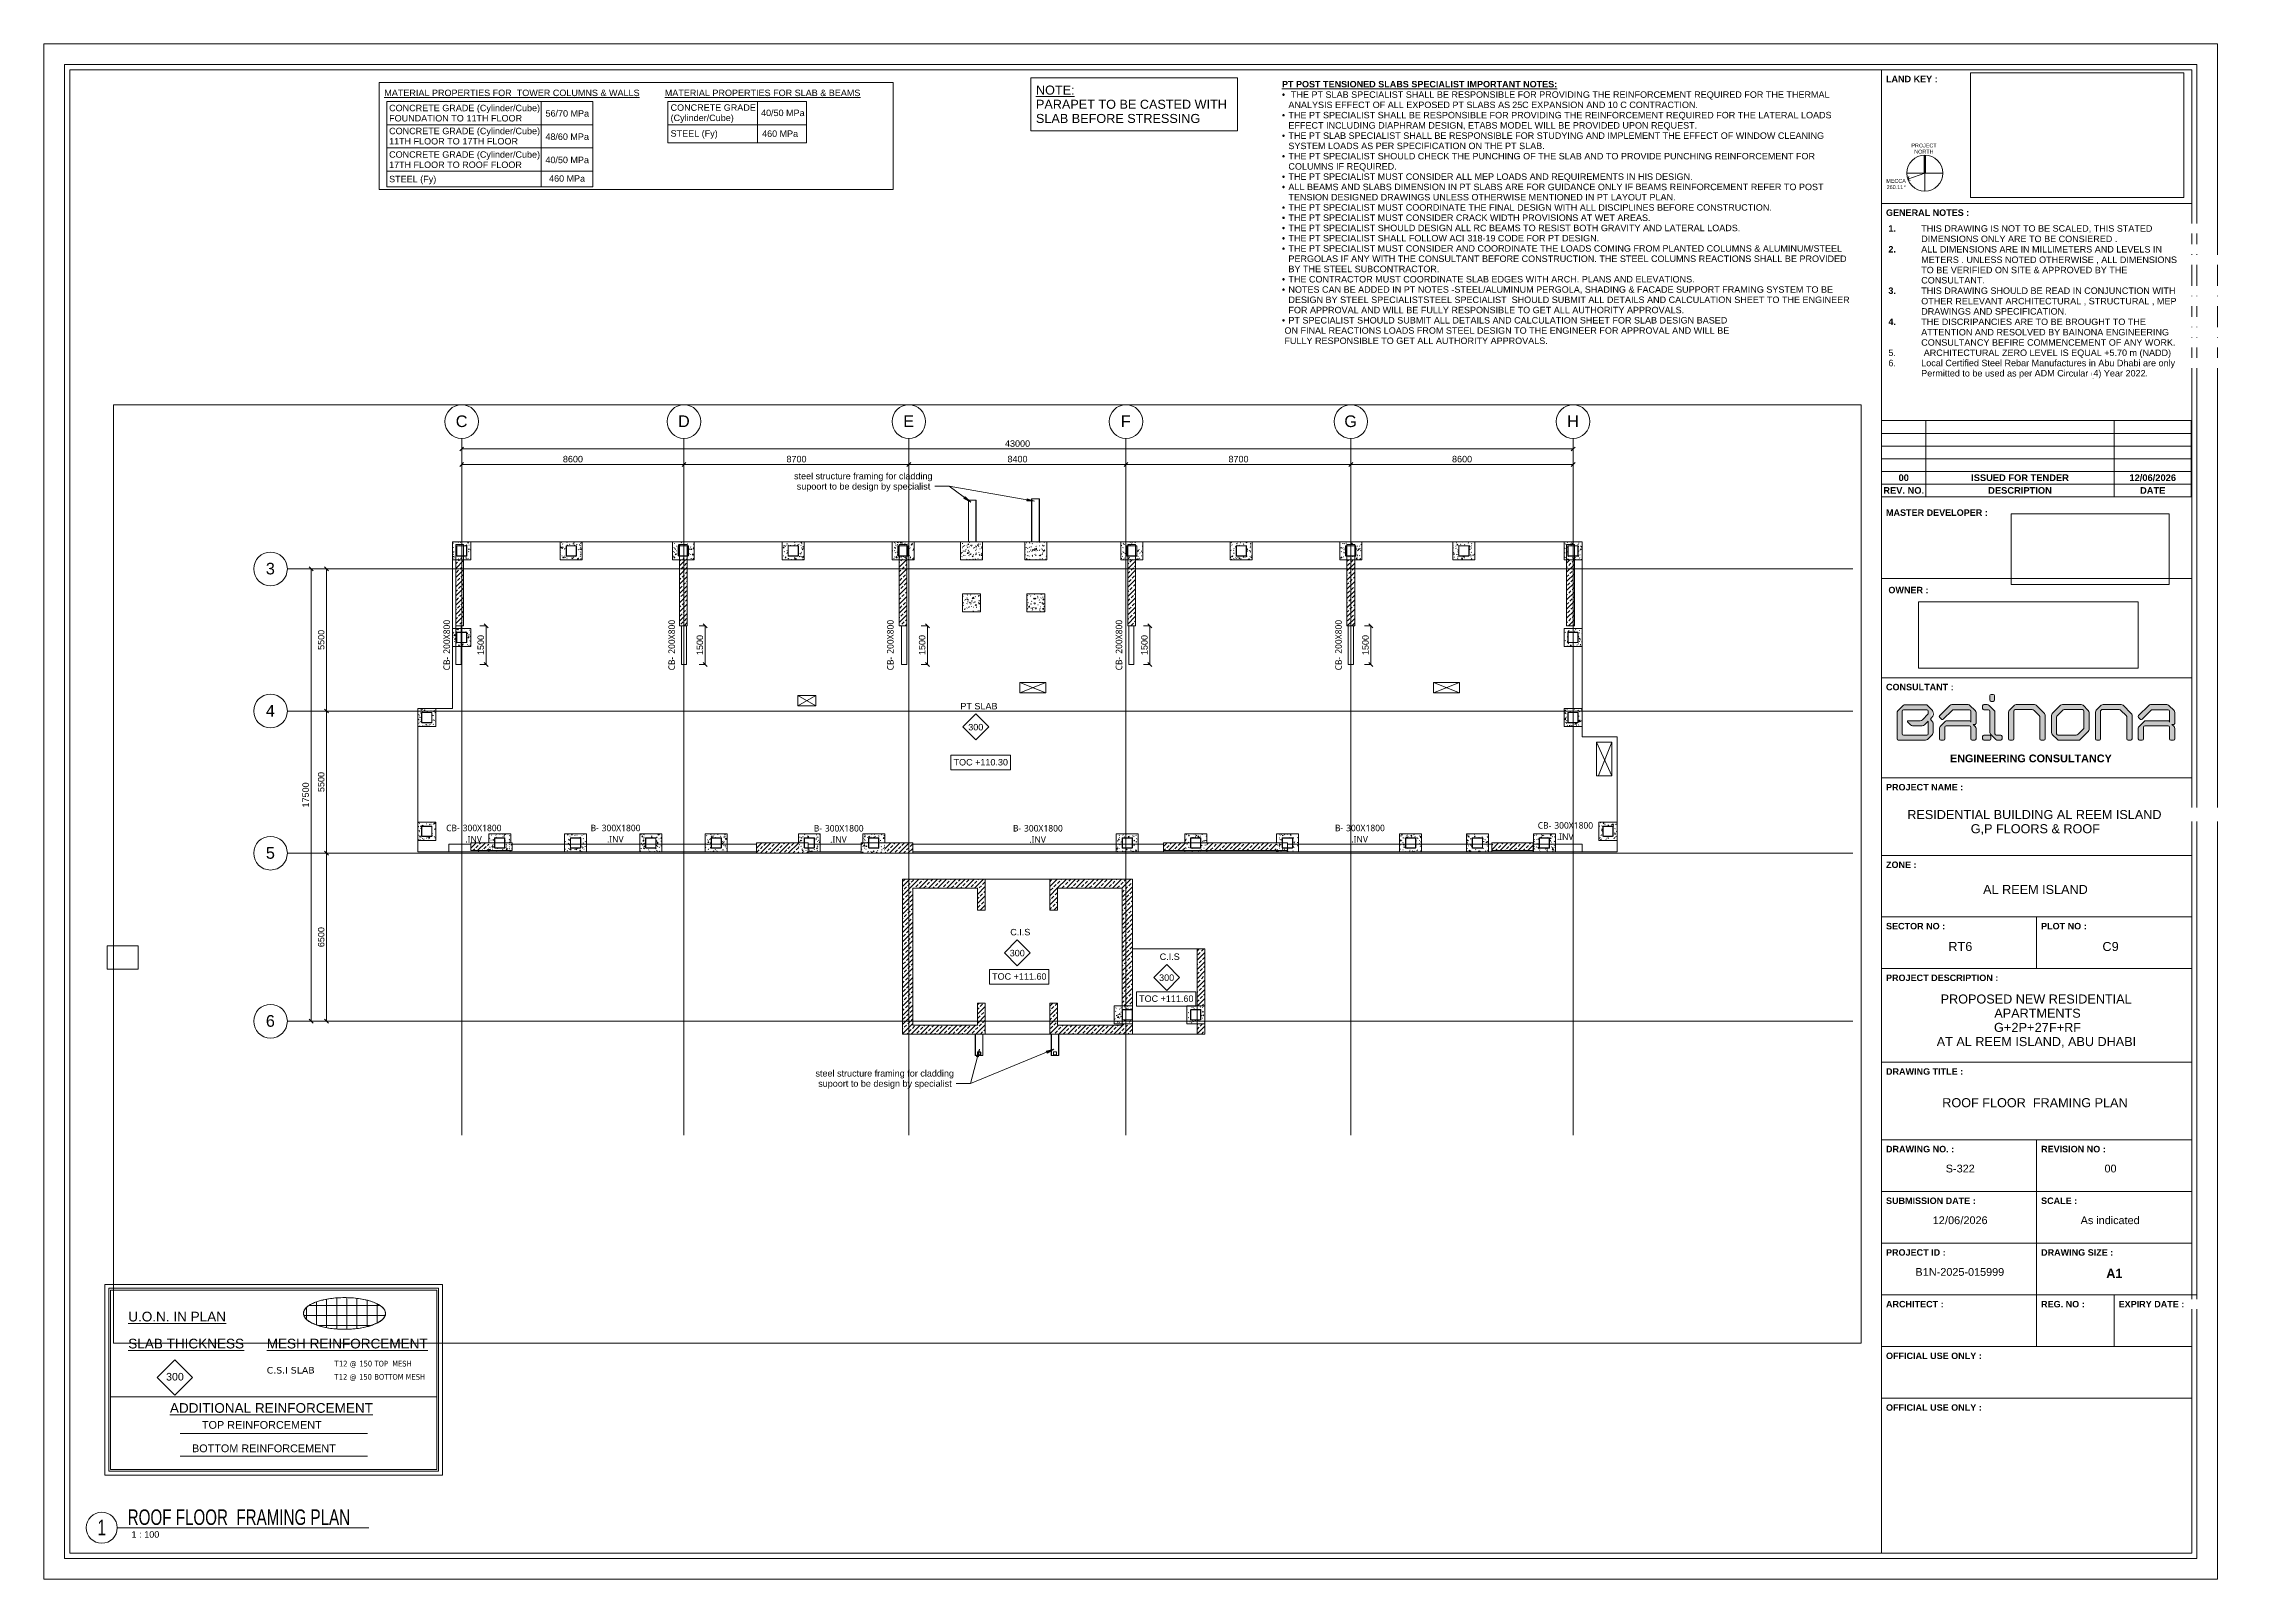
# Paper-space layout 'Layout1' of a CAD drawing. Header units: millimetres. Extents: x -25 to 824, y -236 to 358.
# The model-space entities are those that its viewports show. They can reach past a viewport. Long polylines and large blocks are cut down to what shows.
import ezdxf

# ---------------------------------------------------------------- set-up
doc = ezdxf.new("R2010")
doc.units = ezdxf.units.MM
for name, pattern in [('Dashed', [1905, 1270, -635]), ('Dashed __25x_', [476.25, 317.5, -158.75]), ('DASHED___25x_', [476.25, 317.5, -158.75]), ('Grid Line', [2222.5, 1270, -317.5, 317.5, -317.5]), ('Hidden', [714.375, 476.25, -238.125])]:
    doc.linetypes.add(name, pattern=pattern)
for name, color, linetype, lineweight in [('A-ANNO-DIMS', 211, 'Continuous', 5), ('A-ANNO-DIMS-100', 211, 'Continuous', 5), ('A-ANNO-NOTE', 131, 'Continuous', 5), ('A-DETL', 90, 'Continuous', 5), ('A-DETL-GENF', 92, 'Continuous', 5), ('A-DETL-THIN', 151, 'Continuous', 5), ('A-FLOR', 192, 'Continuous', 18), ('A-FLOR-HDLN', 190, 'Dashed __25x_', 5), ('A-FLOR-IDEN', 11, 'Continuous', 5), ('A-WALL-HDLN', 110, 'Continuous', 13), ('G-ANNO-DIMS', 111, 'Continuous', 5), ('G-ANNO-SCHD', 231, 'Continuous', 5), ('G-ANNO-TEXT', 231, 'Continuous', 5), ('G-ANNO-TTLB', 6, 'Continuous', 5), ('G-ANNO-TTLB-MEDM', 33, 'Continuous', 15), ('G-ANNO-TTLB-THIN', 151, 'Continuous', 5), ('I-WALL', 2, 'Continuous', 5), ('S-BEAM', 12, 'Continuous', 18), ('S-BEAM-HDLN', 1, 'DASHED___25x_', 13), ('S-BEAM-IDEN', 2, 'Continuous', 5), ('S-COLS', 52, 'Continuous', 5), ('S-COLS-HDLN', 52, 'Dashed', 13), ('S-GRID', 1, 'Continuous', 5), ('S-GRID-IDEN', 1, 'Continuous', 5)]:
    doc.layers.add(name, color=color, linetype=linetype, lineweight=lineweight)
doc.layers.add('G-ANNO-NPLT', color=191, linetype='Continuous')
doc.styles.add('Arial', font='arial.ttf', dxfattribs={"height": 500})
doc.styles.add('Arial Rounded MT Bold_B', font='', dxfattribs={"height": 3})
doc.styles.add('Arial_1', font='arial.ttf', dxfattribs={"height": 250})
doc.styles.add('Arial_10', font='arial.ttf', dxfattribs={"width": 0.7, "height": 6})
doc.styles.add('Arial_2', font='arial.ttf', dxfattribs={"height": 450})
doc.styles.add('Arial_3', font='arial.ttf', dxfattribs={"height": 300})
doc.styles.add('Arial_4', font='arial.ttf', dxfattribs={"height": 294})
doc.styles.add('Arial_5', font='arial.ttf', dxfattribs={"height": 375})
doc.styles.add('Arial_6', font='arial.ttf', dxfattribs={"height": 1.5})
doc.styles.add('Arial_7', font='arial.ttf', dxfattribs={"height": 2.5})
doc.styles.add('Arial_8', font='arial.ttf', dxfattribs={"height": 3})
doc.styles.add('Arial_9', font='arial.ttf', dxfattribs={"height": 3.5})
doc.styles.add('Arial_B', font='arialbd.ttf', dxfattribs={"height": 2.5})
doc.styles.add('Arial_B_1', font='arialbd.ttf', dxfattribs={"height": 3.5})
doc.styles.add('Arial_B_2', font='arialbd.ttf', dxfattribs={"height": 2.579365})
doc.styles.add('Tahoma', font='tahoma.ttf', dxfattribs={"width": 1.213515, "height": 252})
doc.styles.add('Tahoma_1', font='tahoma.ttf', dxfattribs={"height": 220.5})
doc.styles.add('Trebuchet MS', font='trebuc.ttf', dxfattribs={"height": 250})
doc.styles.get('Arial Rounded MT Bold_B').set_extended_font_data('Arial Rounded MT Bold', bold=True)
doc.dimstyles.new('Diagonal_-_2_5mm_Round_5mm_-2_5', dxfattribs={"dimscale": 304.8, "dimtxt": 0.836827, "dimasz": 0.492126, "dimexe": 0.032808, "dimexo": 0.0625, "dimgap": 0.032808, "dimtad": 1, "dimdec": 0, "dimlfac": 304.8, "dimrnd": 5, "dimdsep": 46, "dimtxsty": 'Arial_1', "dimblk1": 'OBLIQUE', "dimblk2": 'OBLIQUE', "dimsah": 1, "dimcen": 0.09, "dimazin": 0, "dimtfac": 1, "dimtdec": 4, "dimtix": 1, "dimtmove": 0, "dimatfit": 3, "dimfxl": 0.002583, "dimfxlon": 1, "dimtvp": 1, "dimtolj": 1, "dimtzin": 0, "dimarcsym": 2})
picture_1 = doc.add_image_def('image1.png', size_in_pixel=(20171, 6075))
picture_2 = doc.add_image_def('image2.jpg', size_in_pixel=(1469, 659))
picture_3 = doc.add_image_def('image3.png', size_in_pixel=(853, 498))
pattern_1 = [(45, (4512.73, 0), (-178.2022, 178.2022), []), (45, (4690.93, 0), (-178.2022, 178.2022), [126.008, -63.004])]
pattern_2 = [(50, (4512.73, 0), (364.3679, -31.8783), [38.1, -419.1]), (355, (4512.73, 0), (-70.4859, 382.1133), [30.48, -335.28]), (100.451, (4543.1, -2.66), (293.885, 350.2334), [32.38, -356.18]), (46.184, (4512.73, 101.6), (542.1585, -84.0858), [57.15, -628.65]), (96.636, (4557.9, 94.6), (474.805, 494.8554), [48.57, -534.27]), (351.184, (4512.73, 101.6), (474.8102, 494.85), [45.72, -502.92]), (21, (4563.53, 76.2), (303.2285, -204.5305), [38.1, -419.1]), (326, (4563.53, 76.2), (123.6039, 368.376), [30.48, -335.28]), (71.451, (4588.8, 59.16), (426.8341, 163.8427), [32.38, -356.18]), (37.5, (4512.73, 0), (6.17665, 169.11015), [16.764, -314.452, 16.764, -323.596, -336.55]), (37.5, (4512.73, 0), (6.17665, 169.11015), [-671.576, 16.764, -319.786]), (7.5, (4512.73, 0), (133.63888, 200.3615), [16.764, -177.292, 16.764, -306.832, -128.27]), (7.5, (4512.73, 0), (133.63888, 200.3615), [-517.652, 16.764, -111.506]), (327.5, (4399.44, 0), (271.18182, -11.45836), [16.764, -110.236, 16.764, -379.476, -525.78]), (327.5, (4399.44, 0), (271.18182, -11.45836), [-523.24, 16.764, -509.016]), (317.5, (4348.64, 0), (296.2585, 50.85285), [16.764, -148.336, 16.764, -246.38, -373.38]), (317.5, (4348.64, 0), (296.2585, 50.85285), [-428.244, 16.764, -356.616])]

psp = doc.layouts.get("Layout1")

msp = doc.modelspace()

# ---------------------------------------------------------------- texts
at = {"layer": 'A-FLOR-IDEN', "char_height": 250, "attachment_point": 1, "style": 'Arial_1'}
for s, insert, width in [('PT SLAB', (54976.2212, 29657.0092), 1739.661875), ('300', (55281.2212, 28846.1063), 697.468125), ('C.I.S', (56906.9215, 20916.0686), 945.99125), ('300', (56884.4215, 20105.1658), 697.468125), ('C.I.S', (62687.2125, 19964.5318), 945.99125), ('300', (62664.7125, 19153.629), 697.468125)]:
    msp.add_mtext(s, dxfattribs=dict(at, insert=insert, width=width))
at = {"layer": 'G-ANNO-DIMS', "char_height": 250, "width": 2515.939079, "attachment_point": 1, "line_spacing_factor": 0.941778, "style": 'Arial_1'}
for s, insert in [('TOC +110.30', (54711.8627, 27489.1532)), ('TOC +111.60', (56202.628, 19200.0172)), ('TOC +111.60', (61889.6786, 18341.3478))]:
    msp.add_mtext(s, dxfattribs=dict(at, insert=insert))
at = {"layer": 'G-ANNO-TEXT', "color": 7, "lineweight": 13, "attachment_point": 1}
for s, insert, char_height, width, style in [('steel structure framing for cladding ', (48540.8892, 38560.0797), 250, 6597.888125, 'Arial_1'), ('supoort to be design by specialist', (48646.7226, 38163.2047), 250, 6221.095, 'Arial_1'), ('steel structure framing for cladding ', (49370.2177, 15453.7252), 250, 6597.888125, 'Arial_1'), ('supoort to be design by specialist', (49476.051, 15056.8502), 250, 6221.095, 'Arial_1'), ('\\LMATERIAL PROPERTIES FOR  TOWER COLUMNS & WALLS', (108584.0389, 12139.6104), 500, 23970.45625, 'Arial'), ('\\LMATERIAL PROPERTIES FOR SLAB & BEAMS', (130284.0389, 12139.6104), 500, 18294.50875, 'Arial'), ('CONCRETE GRADE ', (130734.3503, 11000.7352), 500, 8225.31375, 'Arial'), ('CONCRETE GRADE (Cylinder/Cube)', (108953.9884, 10970.6847), 500, 14061.59875, 'Arial'), ('/', (138503.9743, 10592.4524), 500, 240.50625, 'Arial'), ('40', (137736.6826, 10592.4524), 500, 929.9575, 'Arial'), ('50 ', (138702.4118, 10592.4524), 500, 1170.46375, 'Arial'), ('MPa', (139668.141, 10592.4524), 500, 1715.61125, 'Arial'), ('/', (121824.867, 10550.6847), 500, 240.50625, 'Arial'), ('56', (121057.5753, 10550.6847), 500, 929.9575, 'Arial'), ('70 ', (122023.3045, 10550.6847), 500, 1170.46375, 'Arial'), ('MPa', (122989.0336, 10550.6847), 500, 1715.61125, 'Arial'), ('(Cylinder/Cube)', (130734.3503, 10206.9852), 500, 5836.285, 'Arial'), ('FOUNDATION TO ', (108953.9884, 10176.9347), 500, 7263.28875, 'Arial'), ('TH FLOOR', (115714.0926, 10176.9347), 500, 4281.01125, 'Arial'), ('11', (114946.8009, 10176.9347), 500, 929.9575, 'Arial'), ('CONCRETE GRADE (Cylinder/Cube)', (108953.9884, 9190.6847), 500, 14061.59875, 'Arial'), ('STEEL (Fy)', (130734.3503, 9000.5363), 500, 4409.28125, 'Arial'), ('460 ', (137814.3503, 8982.7352), 500, 1635.4425, 'Arial'), ('MPa', (139163.7253, 8982.7352), 500, 1715.61125, 'Arial'), ('/', (121815.9666, 8750.6847), 500, 240.50625, 'Arial'), ('48', (121048.6749, 8750.6847), 500, 929.9575, 'Arial'), ('60 ', (122014.4041, 8750.6847), 500, 1170.46375, 'Arial'), ('MPa', (122980.1333, 8750.6847), 500, 1715.61125, 'Arial'), ('TH FLOOR TO ', (109721.2801, 8396.9347), 500, 5948.52125, 'Arial'), ('TH FLOOR', (115396.5926, 8396.9347), 500, 4281.01125, 'Arial'), ('11', (108953.9884, 8396.9347), 500, 929.9575, 'Arial'), ('17', (114629.3009, 8396.9347), 500, 929.9575, 'Arial'), ('CONCRETE GRADE (Cylinder/Cube)', (108953.9884, 7370.6847), 500, 14061.59875, 'Arial'), ('/', (121818.1558, 6950.6847), 500, 240.50625, 'Arial'), ('40', (121050.8641, 6950.6847), 500, 929.9575, 'Arial'), ('50 ', (122016.5933, 6950.6847), 500, 1170.46375, 'Arial'), ('MPa', (122982.3224, 6950.6847), 500, 1715.61125, 'Arial'), ('TH FLOOR TO ROOF FLOOR', (109721.2801, 6576.9347), 500, 11528.26625, 'Arial'), ('17', (108953.9884, 6576.9347), 500, 929.9575, 'Arial'), ('460 ', (121330.1314, 5512.6847), 500, 1635.4425, 'Arial'), ('MPa', (122679.5064, 5512.6847), 500, 1715.61125, 'Arial'), ('STEEL (Fy)', (108953.9884, 5470.6847), 500, 4409.28125, 'Arial')]:
    msp.add_mtext(s, dxfattribs=dict(at, insert=insert, char_height=char_height, width=width, style=style))
at = {"layer": 'G-ANNO-TEXT', "color": 7, "attachment_point": 1}
for s, insert, char_height, width, rotation, style in [('\\LU.O.N. IN PLAN', (92043.0351, 11346.9919), 375, 4617.72, 359.9999979, 'Arial_5'), ('\\LSLAB THICKNESS', (92043.0351, 10302.4698), 375, 5475.525625, 359.9999979, 'Arial_5'), ('\\LMESH REINFORCEMENT', (97401.7852, 10302.4698), 375, 7632.065, 359.9999979, 'Arial_5'), ('C.S.I SLAB', (97401.7846, 9209.8453), 252, 2432.149374, 359.9999517, 'Tahoma'), ('300', (93508.2049, 8980.6191), 294, 817.72125, 359.9999979, 'Arial_4'), ('\\LADDITIONAL REINFORCEMENT', (93655.6712, 7812.2328), 375, 9628.266875, 359.9999979, 'Arial_5'), ('TOP REINFORCEMENT', (94895.1752, 7119.8135), 300, 5691.98125, 359.9999979, 'Arial_3'), ('BOTTOM REINFORCEMENT', (94510.8537, 6213.9825), 300, 6838.394375, 359.9999979, 'Arial_3')]:
    msp.add_mtext(s, dxfattribs=dict(at, insert=insert, char_height=char_height, width=width, rotation=rotation, style=style))
at = {"layer": 'G-ANNO-TEXT', "color": 7, "char_height": 220.5, "attachment_point": 1, "style": 'Tahoma_1'}
for s, insert, width in [('T', (100024.5814, 9449.7269), 208.43875), ('12 ', (100196.5605, 9449.7269), 513.08), ('150 ', (100983.6959, 9449.7269), 713.501875), ('TOP  MESH', (101572.3939, 9449.7269), 1811.81375), ('@ ', (100619.8939, 9449.7269), 440.928125), ('T', (100016.9031, 8938.6406), 208.43875), ('12 ', (100188.8823, 8938.6406), 513.08), ('150 ', (100976.0177, 8938.6406), 713.501875), ('BOTTOM MESH', (101564.7156, 8938.6406), 2461.180625), ('@ ', (100612.2156, 8938.6406), 440.928125)]:
    msp.add_mtext(s, dxfattribs=dict(at, insert=insert, width=width))
at = {"layer": 'S-BEAM-IDEN', "char_height": 250, "attachment_point": 1, "rotation": 90, "style": 'Trebuchet MS'}
for s, insert, width in [('800', (34976.9797, 32314.0561), 673.4175), ('800', (43682.0028, 32314.0561), 673.4175), ('800', (52141.9797, 32314.0561), 673.4175), ('800', (60987.0028, 32314.0561), 673.4175), ('800', (69482.0028, 32314.0561), 673.4175), ('X', (34976.9797, 32115.6186), 240.50625), ('X', (43682.0028, 32115.6186), 240.50625), ('X', (52141.9797, 32115.6186), 240.50625), ('X', (60987.0028, 32115.6186), 240.50625), ('X', (69482.0028, 32115.6186), 240.50625), ('200', (34976.9797, 31559.9936), 673.4175), ('200', (43682.0028, 31559.9936), 673.4175), ('200', (52141.9797, 31559.9936), 673.4175), ('200', (60987.0028, 31559.9936), 673.4175), ('200', (69482.0028, 31559.9936), 673.4175), ('CB- ', (34976.9797, 30918.379), 777.636875), ('CB- ', (43682.0028, 30918.379), 777.636875), ('CB- ', (52141.9797, 30918.379), 777.636875), ('CB- ', (60987.0028, 30918.379), 777.636875), ('CB- ', (69482.0028, 30918.379), 777.636875)]:
    msp.add_mtext(s, dxfattribs=dict(at, insert=insert, width=width))
at = {"layer": 'S-BEAM-IDEN', "char_height": 250, "attachment_point": 1, "style": 'Trebuchet MS'}
for s, insert, width in [('CB- ', (77314.8612, 25045.3646), 777.636875), ('300', (77956.4758, 25045.3646), 673.4175), ('X', (78512.1008, 25045.3646), 240.50625), ('1800', (78710.5383, 25045.3646), 897.89), ('CB- ', (35080.9217, 24945.3646), 777.636875), ('300', (35722.5363, 24945.3646), 673.4175), ('1800', (36476.5988, 24945.3646), 897.89), ('300', (41100.701, 24945.3646), 673.4175), ('1800', (41854.7635, 24945.3646), 897.89), ('300', (69899.589, 24945.3646), 673.4175), ('1800', (70653.6515, 24945.3646), 897.89), ('X', (36278.1613, 24945.3646), 240.50625), ('B- ', (40670.7531, 24945.3646), 521.096875), ('X', (41656.326, 24945.3646), 240.50625), ('300', (49734.5774, 24933.1705), 673.4175), ('1800', (50488.6399, 24933.1705), 897.89), ('300', (57439.6005, 24933.1705), 673.4175), ('1800', (58193.663, 24933.1705), 897.89), ('B- ', (69469.641, 24945.3646), 521.096875), ('X', (70455.214, 24945.3646), 240.50625), ('B- ', (49304.6295, 24933.1705), 521.096875), ('X', (50290.2024, 24933.1705), 240.50625), ('B- ', (57009.6526, 24933.1705), 521.096875), ('X', (57995.2255, 24933.1705), 240.50625), ('.INV', (78055.6946, 24608.8021), 793.670625), ('.INV', (35821.7551, 24508.8021), 793.670625), ('.INV', (41305.7531, 24508.8021), 793.670625), ('.INV', (70104.641, 24508.8021), 793.670625), ('.INV', (49939.6295, 24496.608), 793.670625), ('.INV', (57644.6526, 24496.608), 793.670625)]:
    msp.add_mtext(s, dxfattribs=dict(at, insert=insert, width=width))

# ---------------------------------------------------------------- blocks, each defined once
blk = doc.blocks.new('BEC-2099-AR-A1 - BEC-2099-AR-A1-6533615-ROOF FLOOR  FRAMING PLAN')
at = {"layer": 'G-ANNO-TTLB'}
h = blk.add_hatch(color=256, dxfattribs=at)
edge = h.paths.add_edge_path()
edge.add_line((727.81, 542.96), (727.81, 549.95))
edge.add_arc((728.23, 542.96), 7, 86.54481, 93.45519, ccw=False)
edge.add_line((728.65, 549.95), (728.65, 542.96))
edge.add_line((728.65, 542.96), (727.81, 542.96))
h = blk.add_hatch(color=256, dxfattribs=at)
edge = h.paths.add_edge_path()
edge.add_arc((811.83, 328.2), 1, 135, 180, ccw=False)
edge.add_line((811.12, 328.91), (813.06, 330.85))
edge.add_arc((813.77, 330.14), 1, 90, 135, ccw=False)
edge.add_line((813.77, 331.14), (821.96, 331.14))
edge.add_spline(control_points=[(821.96, 331.14), (822.13, 331.15), (822.44, 331.13), (822.77, 330.94), (822.9, 330.71), (822.94, 330.57)], knot_values=[0, 0, 0, 0, 0.333333, 0.666667, 1, 1, 1, 1], degree=3, periodic=0)
edge.add_line((822.94, 330.57), (822.94, 334.86))
edge.add_arc((822.44, 334.86), 0.5, 0, 90)
edge.add_line((822.44, 335.36), (816.38, 335.36))
edge.add_arc((816.38, 334.36), 1, 90, 135)
edge.add_line((815.68, 335.07), (812.3, 331.69))
edge.add_arc((811.94, 332.04), 0.5, 225, 315, ccw=False)
edge.add_line((811.59, 331.69), (810.88, 332.4))
edge.add_arc((811.24, 332.75), 0.5, 135, 225, ccw=False)
edge.add_line((810.88, 333.1), (814.85, 337.07))
edge.add_arc((815.56, 336.36), 1, 90, 135, ccw=False)
edge.add_line((815.56, 337.36), (821.89, 337.36))
edge.add_arc((821.89, 336.36), 1, 45, 90, ccw=False)
edge.add_line((822.6, 337.07), (824.65, 335.02))
edge.add_arc((823.94, 334.31), 1, 0, 45, ccw=False)
edge.add_line((824.94, 334.31), (824.94, 330.14))
edge.add_spline(control_points=[(824.94, 330.14), (824.94, 330.03), (824.88, 329.79), (824.65, 329.64), (824.35, 329.6), (824.13, 329.6), (823.96, 329.62), (823.87, 329.64)], knot_values=[0, 0, 0, 0, 0.25, 0.625, 0.75, 0.875, 1, 1, 1, 1], degree=3, periodic=0)
edge.add_line((823.87, 329.64), (824.65, 328.87))
edge.add_arc((823.94, 328.16), 1, 0, 45, ccw=False)
edge.add_line((824.94, 328.16), (824.94, 324.07))
edge.add_arc((824.44, 324.07), 0.5, -90, 0, ccw=False)
edge.add_line((824.44, 323.57), (823.44, 323.57))
edge.add_arc((823.44, 324.07), 0.5, 180, 270, ccw=False)
edge.add_line((822.94, 324.07), (822.94, 328.64))
edge.add_arc((822.44, 328.64), 0.5, 0, 90)
edge.add_line((822.44, 329.14), (813.33, 329.14))
edge.add_arc((813.33, 328.64), 0.5, 90, 180)
edge.add_line((812.83, 328.64), (812.83, 324.07))
edge.add_arc((812.33, 324.07), 0.5, -90, 0, ccw=False)
edge.add_line((812.33, 323.57), (811.33, 323.57))
edge.add_arc((811.33, 324.07), 0.5, 180, 270, ccw=False)
edge.add_line((810.83, 324.07), (810.83, 328.2))
edge = h.paths.add_edge_path()
edge.add_line((803.42, 335.4), (796.77, 335.4))
edge.add_arc((796.77, 334.9), 0.5, 90, 180)
edge.add_line((796.27, 334.9), (796.27, 324.07))
edge.add_arc((795.77, 324.07), 0.5, -90, 0, ccw=False)
edge.add_line((795.77, 323.57), (794.77, 323.57))
edge.add_arc((794.77, 324.07), 0.5, 180, 270, ccw=False)
edge.add_line((794.27, 324.07), (794.27, 334.44))
edge.add_arc((795.27, 334.44), 1, 135, 180, ccw=False)
edge.add_line((794.57, 335.15), (796.53, 337.11))
edge.add_arc((797.23, 336.4), 1, 90, 135, ccw=False)
edge.add_line((797.23, 337.4), (804.25, 337.4))
edge.add_arc((804.25, 336.4), 1, 45, 90, ccw=False)
edge.add_line((804.95, 337.11), (808.11, 333.95))
edge.add_arc((807.41, 333.24), 1, 0, 45, ccw=False)
edge.add_line((808.41, 333.24), (808.41, 324.07))
edge.add_arc((807.91, 324.07), 0.5, -90, 0, ccw=False)
edge.add_line((807.91, 323.57), (806.91, 323.57))
edge.add_arc((806.91, 324.07), 0.5, 180, 270, ccw=False)
edge.add_line((806.41, 324.07), (806.41, 332.41))
edge.add_arc((805.41, 332.41), 1, 0, 45)
edge.add_line((806.11, 333.12), (804.12, 335.11))
edge.add_arc((803.42, 334.4), 1, 45, 90)
edge = h.paths.add_edge_path()
edge.add_line((787.66, 323.57), (780.23, 323.57))
edge.add_arc((780.23, 324.57), 1, 225, 270, ccw=False)
edge.add_line((779.53, 323.86), (777.54, 325.85))
edge.add_arc((778.25, 326.56), 1, 180, 225, ccw=False)
edge.add_line((777.25, 326.56), (777.25, 333.2))
edge.add_arc((778.25, 333.2), 1, 135, 180, ccw=False)
edge.add_line((777.54, 333.9), (780.75, 337.11))
edge.add_arc((781.45, 336.4), 1, 90, 135, ccw=False)
edge.add_line((781.45, 337.4), (788.74, 337.4))
edge.add_arc((788.74, 336.4), 1, 45, 90, ccw=False)
edge.add_line((789.45, 337.11), (791.5, 335.06))
edge.add_arc((790.79, 334.35), 1, 0, 45, ccw=False)
edge.add_line((791.79, 334.35), (791.79, 327.71))
edge.add_arc((790.79, 327.71), 1, 315, 360, ccw=False)
edge.add_line((791.5, 327), (788.36, 323.86))
edge.add_arc((787.66, 324.57), 1, 270, 315, ccw=False)
edge = h.paths.add_edge_path()
edge.add_arc((780.25, 332.44), 1, 135, 180)
edge.add_line((779.25, 332.44), (779.25, 326.07))
edge.add_arc((779.75, 326.07), 0.5, 180, 270)
edge.add_line((779.75, 325.57), (786.83, 325.57))
edge.add_arc((786.83, 326.57), 1, 270, 315)
edge.add_line((787.53, 325.86), (789.5, 327.83))
edge.add_arc((788.79, 328.53), 1, 315, 360)
edge.add_line((789.79, 328.53), (789.79, 334.9))
edge.add_arc((789.29, 334.9), 0.5, 0, 90)
edge.add_line((789.29, 335.4), (782.21, 335.4))
edge.add_arc((782.21, 334.4), 1, 90, 135)
edge.add_line((781.51, 335.11), (779.54, 333.14))
edge = h.paths.add_edge_path()
edge.add_line((769.79, 335.4), (763.14, 335.4))
edge.add_arc((763.14, 334.9), 0.5, 90, 180)
edge.add_line((762.64, 334.9), (762.64, 324.07))
edge.add_arc((762.14, 324.07), 0.5, -90, 0, ccw=False)
edge.add_line((762.14, 323.57), (761.14, 323.57))
edge.add_arc((761.14, 324.07), 0.5, 180, 270, ccw=False)
edge.add_line((760.64, 324.07), (760.64, 334.44))
edge.add_arc((761.64, 334.44), 1, 135, 180, ccw=False)
edge.add_line((760.94, 335.15), (762.9, 337.11))
edge.add_arc((763.6, 336.4), 1, 90, 135, ccw=False)
edge.add_line((763.6, 337.4), (770.62, 337.4))
edge.add_arc((770.62, 336.4), 1, 45, 90, ccw=False)
edge.add_line((771.32, 337.11), (774.48, 333.95))
edge.add_arc((773.78, 333.24), 1, 0, 45, ccw=False)
edge.add_line((774.78, 333.24), (774.78, 324.07))
edge.add_arc((774.28, 324.07), 0.5, -90, 0, ccw=False)
edge.add_line((774.28, 323.57), (773.28, 323.57))
edge.add_arc((773.28, 324.07), 0.5, 180, 270, ccw=False)
edge.add_line((772.78, 324.07), (772.78, 332.41))
edge.add_arc((771.78, 332.41), 1, 0, 45)
edge.add_line((772.48, 333.12), (770.49, 335.11))
edge.add_arc((769.79, 334.4), 1, 45, 90)
edge = h.paths.add_edge_path()
edge.add_line((753.43, 339.11), (753.43, 340.83))
edge.add_arc((753.93, 340.83), 0.5, 90, 180, ccw=False)
edge.add_line((753.93, 341.33), (754.73, 341.33))
edge.add_arc((754.73, 340.83), 0.5, 0, 90, ccw=False)
edge.add_line((755.23, 340.83), (755.23, 339.11))
edge.add_arc((754.73, 339.11), 0.5, -90, 0, ccw=False)
edge.add_line((754.73, 338.61), (753.93, 338.61))
edge.add_arc((753.93, 339.11), 0.5, 180, 270, ccw=False)
edge = h.paths.add_edge_path()
edge.add_line((751.11, 325.53), (753.34, 325.53))
edge.add_arc((753.34, 325.03), 0.5, 0, 90, ccw=False)
edge.add_line((753.84, 325.03), (753.84, 324.07))
edge.add_arc((753.34, 324.07), 0.5, -90, 0, ccw=False)
edge.add_line((753.34, 323.57), (751.11, 323.57))
edge.add_arc((751.11, 324.07), 0.5, 180, 270, ccw=False)
edge.add_line((750.61, 324.07), (750.61, 325.03))
edge.add_arc((751.11, 325.03), 0.5, 90, 180, ccw=False)
edge = h.paths.add_edge_path()
edge.add_line((750.61, 335.86), (750.61, 336.86))
edge.add_arc((751.11, 336.86), 0.5, 90, 180, ccw=False)
edge.add_line((751.11, 337.36), (752.42, 337.36))
edge.add_arc((752.42, 336.36), 1, 45, 90, ccw=False)
edge.add_line((753.13, 337.07), (755.1, 335.1))
edge.add_arc((754.39, 334.39), 1, 0, 45, ccw=False)
edge.add_line((755.39, 334.39), (755.39, 326.07))
edge.add_arc((755.89, 326.07), 0.5, 180, 270)
edge.add_line((755.89, 325.57), (757.61, 325.57))
edge.add_arc((757.61, 325.07), 0.5, 0, 90, ccw=False)
edge.add_line((758.11, 325.07), (758.11, 324.07))
edge.add_arc((757.61, 324.07), 0.5, -90, 0, ccw=False)
edge.add_line((757.61, 323.57), (756.44, 323.57))
edge.add_arc((756.44, 324.57), 1, 225, 270, ccw=False)
edge.add_line((755.73, 323.86), (753.68, 325.92))
edge.add_arc((754.39, 326.62), 1, 180, 225, ccw=False)
edge.add_line((753.39, 326.62), (753.39, 334.86))
edge.add_arc((752.89, 334.86), 0.5, 0, 90)
edge.add_line((752.89, 335.36), (751.11, 335.36))
edge.add_arc((751.11, 335.86), 0.5, 180, 270, ccw=False)
edge = h.paths.add_edge_path()
edge.add_arc((734.94, 328.2), 1, 135, 180, ccw=False)
edge.add_line((734.23, 328.91), (736.17, 330.85))
edge.add_arc((736.88, 330.14), 1, 90, 135, ccw=False)
edge.add_line((736.88, 331.14), (745.07, 331.14))
edge.add_spline(control_points=[(745.07, 331.14), (745.24, 331.15), (745.55, 331.13), (745.87, 330.94), (746, 330.71), (746.05, 330.57)], knot_values=[0, 0, 0, 0, 0.333333, 0.666667, 1, 1, 1, 1], degree=3, periodic=0)
edge.add_line((746.05, 330.57), (746.05, 334.86))
edge.add_arc((745.55, 334.86), 0.5, 0, 90)
edge.add_line((745.55, 335.36), (739.49, 335.36))
edge.add_arc((739.49, 334.36), 1, 90, 135)
edge.add_line((738.78, 335.07), (735.4, 331.69))
edge.add_arc((735.05, 332.04), 0.5, 225, 315, ccw=False)
edge.add_line((734.7, 331.69), (733.99, 332.4))
edge.add_arc((734.34, 332.75), 0.5, 135, 225, ccw=False)
edge.add_line((733.99, 333.1), (737.96, 337.07))
edge.add_arc((738.66, 336.36), 1, 90, 135, ccw=False)
edge.add_line((738.66, 337.36), (745, 337.36))
edge.add_arc((745, 336.36), 1, 45, 90, ccw=False)
edge.add_line((745.71, 337.07), (747.75, 335.02))
edge.add_arc((747.05, 334.31), 1, 0, 45, ccw=False)
edge.add_line((748.05, 334.31), (748.05, 330.14))
edge.add_spline(control_points=[(748.05, 330.14), (748.05, 330.03), (747.99, 329.79), (747.76, 329.64), (747.45, 329.6), (747.24, 329.6), (747.07, 329.62), (746.98, 329.64)], knot_values=[0, 0, 0, 0, 0.25, 0.625, 0.75, 0.875, 1, 1, 1, 1], degree=3, periodic=0)
edge.add_line((746.98, 329.64), (747.75, 328.87))
edge.add_arc((747.05, 328.16), 1, 0, 45, ccw=False)
edge.add_line((748.05, 328.16), (748.05, 324.07))
edge.add_arc((747.55, 324.07), 0.5, -90, 0, ccw=False)
edge.add_line((747.55, 323.57), (746.55, 323.57))
edge.add_arc((746.55, 324.07), 0.5, 180, 270, ccw=False)
edge.add_line((746.05, 324.07), (746.05, 328.64))
edge.add_arc((745.55, 328.64), 0.5, 0, 90)
edge.add_line((745.55, 329.14), (736.44, 329.14))
edge.add_arc((736.44, 328.64), 0.5, 90, 180)
edge.add_line((735.94, 328.64), (735.94, 324.07))
edge.add_arc((735.44, 324.07), 0.5, -90, 0, ccw=False)
edge.add_line((735.44, 323.57), (734.44, 323.57))
edge.add_arc((734.44, 324.07), 0.5, 180, 270, ccw=False)
edge.add_line((733.94, 324.07), (733.94, 328.2))
edge = h.paths.add_edge_path()
edge.add_line((721.93, 331.14), (726.4, 331.14))
edge.add_arc((726.4, 332.43), 1.29, 270, 315)
edge.add_line((727.31, 331.52), (729.54, 333.75))
edge.add_line((729.54, 333.75), (729.54, 334.83))
edge.add_arc((728.99, 334.83), 0.545, 0, 90)
edge.add_line((728.99, 335.38), (719.98, 335.38))
edge.add_arc((719.98, 334.88), 0.5, 90, 180)
edge.add_line((719.48, 334.88), (719.48, 326.07))
edge.add_arc((719.98, 326.07), 0.5, 180, 270)
edge.add_line((719.98, 325.57), (729.04, 325.57))
edge.add_arc((729.04, 326.07), 0.5, 270, 360)
edge.add_line((729.54, 326.07), (729.54, 331))
edge.add_line((729.54, 331), (728.09, 329.55))
edge.add_arc((727.2, 330.44), 1.25, 270, 315, ccw=False)
edge.add_line((727.2, 329.19), (723.41, 329.19))
edge.add_arc((723.41, 330.19), 1, 225, 270, ccw=False)
edge.add_line((722.7, 329.48), (721.67, 330.51))
edge.add_arc((721.93, 330.77), 0.369, 90, 225, ccw=False)
edge = h.paths.add_edge_path()
edge.add_line((717.49, 324.11), (717.49, 334.19))
edge.add_arc((718.49, 334.19), 1, 135, 180, ccw=False)
edge.add_line((717.79, 334.9), (719.88, 336.99))
edge.add_arc((720.59, 336.29), 1, 90, 135, ccw=False)
edge.add_line((720.59, 337.29), (728.58, 337.29))
edge.add_arc((728.58, 336.29), 1, 45, 90, ccw=False)
edge.add_line((729.28, 336.99), (731.18, 335.1))
edge.add_arc((729.04, 333.8), 2.5, -13.71187, 31.28813, ccw=False)
edge.add_arc((728.49, 334.5), 3.25, 311.35814, 336.57367, ccw=False)
edge.add_arc((730.97, 331.68), 0.5, 131.35814, 230.69651)
edge.add_arc((728.93, 329.19), 2.72, 22.35141, 50.69651, ccw=False)
edge.add_line((731.44, 330.23), (731.44, 326.54))
edge.add_arc((730.44, 326.54), 1, 315, 360, ccw=False)
edge.add_line((731.15, 325.83), (729.23, 323.9))
edge.add_arc((728.52, 324.61), 1, 270, 315, ccw=False)
edge.add_line((728.52, 323.61), (717.99, 323.61))
edge.add_arc((717.99, 324.11), 0.5, 180, 270, ccw=False)
at = {"layer": 'A-ANNO-NOTE'}
for p, q in [((721.23, 542.96), (735.23, 542.96)), ((728.23, 542.96), (721.61, 540.68)), ((728.23, 549.96), (728.23, 542.96)), ((728.23, 542.96), (728.23, 535.96)), ((721.61, 540.68), (722.08, 541.69)), ((721.61, 540.68), (722.6, 540.18))]:
    blk.add_line(p, q, dxfattribs=at)
for start, end in [(0, 180), (180, 360)]:
    blk.add_arc((728.23, 542.96), 7, start, end, dxfattribs=at)
at = {"layer": 'G-ANNO-TTLB'}
for p, q in [((841.5, 593), (0.5, 593)), ((0.5, 593), (0.5, -1)), ((841.5, -1), (841.5, 593)), ((753.43, 340.83), (753.43, 339.11)), ((754.73, 341.33), (753.93, 341.33)), ((755.23, 339.11), (755.23, 340.83)), ((717.49, 334.19), (717.49, 324.11)), ((719.88, 336.99), (717.79, 334.9)), ((719.48, 326.07), (719.48, 334.88)), ((719.98, 335.38), (728.99, 335.38)), ((728.58, 337.29), (720.59, 337.29)), ((726.4, 331.14), (721.93, 331.14)), ((729.54, 333.75), (727.31, 331.52)), ((728.09, 329.55), (729.54, 331)), ((731.18, 335.1), (729.28, 336.99)), ((729.54, 334.83), (729.54, 333.75)), ((729.54, 331), (729.54, 326.07)), ((737.96, 337.07), (733.99, 333.1)), ((733.99, 332.4), (734.7, 331.69)), ((736.17, 330.85), (734.23, 328.91)), ((735.4, 331.69), (738.78, 335.07)), ((745.07, 331.14), (736.88, 331.14)), ((745, 337.36), (738.66, 337.36)), ((739.49, 335.36), (745.55, 335.36)), ((747.75, 335.02), (745.71, 337.07)), ((746.05, 334.86), (746.05, 330.57)), ((748.05, 330.14), (748.05, 334.31)), ((750.61, 336.86), (750.61, 335.86)), ((752.42, 337.36), (751.11, 337.36)), ((751.11, 335.36), (752.89, 335.36)), ((755.1, 335.1), (753.13, 337.07)), ((753.39, 334.86), (753.39, 326.62)), ((753.93, 338.61), (754.73, 338.61)), ((755.39, 326.07), (755.39, 334.39)), ((760.64, 334.44), (760.64, 324.07)), ((762.9, 337.11), (760.94, 335.15)), ((762.64, 324.07), (762.64, 334.9)), ((763.14, 335.4), (769.79, 335.4)), ((770.62, 337.4), (763.6, 337.4)), ((770.49, 335.11), (772.48, 333.12)), ((774.48, 333.95), (771.32, 337.11)), ((772.78, 332.41), (772.78, 324.07)), ((774.78, 324.07), (774.78, 333.24)), ((777.25, 333.2), (777.25, 326.56)), ((780.75, 337.11), (777.54, 333.9)), ((779.25, 326.07), (779.25, 332.44)), ((779.54, 333.14), (781.51, 335.11)), ((788.74, 337.4), (781.45, 337.4)), ((782.21, 335.4), (789.29, 335.4)), ((791.5, 335.06), (789.45, 337.11)), ((789.79, 334.9), (789.79, 328.53)), ((791.79, 327.71), (791.79, 334.35)), ((794.27, 334.44), (794.27, 324.07)), ((796.53, 337.11), (794.57, 335.15)), ((796.27, 324.07), (796.27, 334.9)), ((796.77, 335.4), (803.42, 335.4)), ((804.25, 337.4), (797.23, 337.4)), ((804.12, 335.11), (806.11, 333.12)), ((808.11, 333.95), (804.95, 337.11)), ((806.41, 332.41), (806.41, 324.07)), ((808.41, 324.07), (808.41, 333.24)), ((814.85, 337.07), (810.88, 333.1)), ((810.88, 332.4), (811.59, 331.69)), ((813.06, 330.85), (811.12, 328.91)), ((812.3, 331.69), (815.68, 335.07)), ((821.96, 331.14), (813.77, 331.14)), ((821.89, 337.36), (815.56, 337.36)), ((816.38, 335.36), (822.44, 335.36)), ((824.65, 335.02), (822.6, 337.07)), ((822.94, 334.86), (822.94, 330.57)), ((824.94, 330.14), (824.94, 334.31)), ((717.99, 323.61), (728.52, 323.61)), ((729.04, 325.57), (719.98, 325.57)), ((721.67, 330.51), (722.7, 329.48)), ((723.41, 329.19), (727.2, 329.19)), ((729.23, 323.9), (731.15, 325.83)), ((731.44, 326.54), (731.44, 330.23)), ((733.94, 328.2), (733.94, 324.07)), ((734.44, 323.57), (735.44, 323.57)), ((735.94, 324.07), (735.94, 328.64)), ((736.44, 329.14), (745.55, 329.14)), ((746.05, 328.64), (746.05, 324.07)), ((746.55, 323.57), (747.55, 323.57)), ((747.75, 328.87), (746.98, 329.64)), ((748.05, 324.07), (748.05, 328.16)), ((750.61, 325.03), (750.61, 324.07)), ((753.34, 325.53), (751.11, 325.53)), ((751.11, 323.57), (753.34, 323.57)), ((753.68, 325.92), (755.73, 323.86)), ((753.84, 324.07), (753.84, 325.03)), ((757.61, 325.57), (755.89, 325.57)), ((756.44, 323.57), (757.61, 323.57)), ((758.11, 324.07), (758.11, 325.07)), ((761.14, 323.57), (762.14, 323.57)), ((773.28, 323.57), (774.28, 323.57)), ((777.54, 325.85), (779.53, 323.86)), ((786.83, 325.57), (779.75, 325.57)), ((780.23, 323.57), (787.66, 323.57)), ((789.5, 327.83), (787.53, 325.86)), ((788.36, 323.86), (791.5, 327)), ((794.77, 323.57), (795.77, 323.57)), ((806.91, 323.57), (807.91, 323.57)), ((810.83, 328.2), (810.83, 324.07)), ((811.33, 323.57), (812.33, 323.57)), ((812.83, 324.07), (812.83, 328.64)), ((813.33, 329.14), (822.44, 329.14)), ((822.94, 328.64), (822.94, 324.07)), ((823.44, 323.57), (824.44, 323.57)), ((824.65, 328.87), (823.87, 329.64)), ((824.94, 324.07), (824.94, 328.16)), ((0.5, -1), (841.5, -1))]:
    blk.add_line(p, q, dxfattribs=at)
for centre, radius, start, end in [((753.93, 340.83), 0.5, 90, 180), ((754.73, 340.83), 0.5, 0, 90), ((718.49, 334.19), 1, 135, 180), ((719.98, 334.88), 0.5, 90, 180), ((720.59, 336.29), 1, 90, 135), ((721.93, 330.77), 0.369, 90, 225), ((726.4, 332.43), 1.29, 270, 315), ((728.58, 336.29), 1, 45, 90), ((728.99, 334.83), 0.545, 0, 90), ((730.97, 331.68), 0.5, 131.35814, 230.69651), ((728.49, 334.5), 3.25, 311.35814, 336.57367), ((728.93, 329.19), 2.72, 22.35141, 50.69651), ((729.04, 333.8), 2.5, 346.28813, 31.28813), ((734.34, 332.75), 0.5, 135, 225), ((735.05, 332.04), 0.5, 225, 315), ((736.88, 330.14), 1, 90, 135), ((738.66, 336.36), 1, 90, 135), ((739.49, 334.36), 1, 90, 135), ((745, 336.36), 1, 45, 90), ((745.55, 334.86), 0.5, 0, 90), ((747.05, 334.31), 1, 0, 45), ((751.11, 336.86), 0.5, 90, 180), ((751.11, 335.86), 0.5, 180, 270), ((752.42, 336.36), 1, 45, 90), ((752.89, 334.86), 0.5, 0, 90), ((753.93, 339.11), 0.5, 180, 270), ((754.73, 339.11), 0.5, 270, 0), ((754.39, 334.39), 1, 0, 45), ((761.64, 334.44), 1, 135, 180), ((763.14, 334.9), 0.5, 90, 180), ((763.6, 336.4), 1, 90, 135), ((769.79, 334.4), 1, 45, 90), ((770.62, 336.4), 1, 45, 90), ((771.78, 332.41), 1, 0, 45), ((773.78, 333.24), 1, 0, 45), ((778.25, 333.2), 1, 135, 180), ((780.25, 332.44), 1, 135, 180), ((781.45, 336.4), 1, 90, 135), ((782.21, 334.4), 1, 90, 135), ((788.74, 336.4), 1, 45, 90), ((789.29, 334.9), 0.5, 0, 90), ((790.79, 334.35), 1, 0, 45), ((795.27, 334.44), 1, 135, 180), ((796.77, 334.9), 0.5, 90, 180), ((797.23, 336.4), 1, 90, 135), ((803.42, 334.4), 1, 45, 90), ((804.25, 336.4), 1, 45, 90), ((805.41, 332.41), 1, 0, 45), ((807.41, 333.24), 1, 0, 45), ((811.24, 332.75), 0.5, 135, 225), ((811.94, 332.04), 0.5, 225, 315), ((813.77, 330.14), 1, 90, 135), ((815.56, 336.36), 1, 90, 135), ((816.38, 334.36), 1, 90, 135), ((821.89, 336.36), 1, 45, 90), ((822.44, 334.86), 0.5, 0, 90), ((823.94, 334.31), 1, 0, 45), ((717.99, 324.11), 0.5, 180, 270), ((719.98, 326.07), 0.5, 180, 270), ((723.41, 330.19), 1, 225, 270), ((727.2, 330.44), 1.25, 270, 315), ((728.52, 324.61), 1, 270, 315), ((729.04, 326.07), 0.5, 270, 0), ((730.44, 326.54), 1, 315, 360), ((734.94, 328.2), 1, 135, 180), ((734.44, 324.07), 0.5, 180, 270), ((735.44, 324.07), 0.5, 270, 0), ((736.44, 328.64), 0.5, 90, 180), ((745.55, 328.64), 0.5, 0, 90), ((746.55, 324.07), 0.5, 180, 270), ((747.55, 324.07), 0.5, 270, 0), ((747.05, 328.16), 1, 0, 45), ((751.11, 325.03), 0.5, 90, 180), ((751.11, 324.07), 0.5, 180, 270), ((753.34, 325.03), 0.5, 0, 90), ((753.34, 324.07), 0.5, 270, 0), ((754.39, 326.62), 1, 180, 225), ((755.89, 326.07), 0.5, 180, 270), ((756.44, 324.57), 1, 225, 270), ((757.61, 325.07), 0.5, 0, 90), ((757.61, 324.07), 0.5, 270, 0), ((761.14, 324.07), 0.5, 180, 270), ((762.14, 324.07), 0.5, 270, 0), ((773.28, 324.07), 0.5, 180, 270), ((774.28, 324.07), 0.5, 270, 0), ((778.25, 326.56), 1, 180, 225), ((779.75, 326.07), 0.5, 180, 270), ((780.23, 324.57), 1, 225, 270), ((786.83, 326.57), 1, 270, 315), ((787.66, 324.57), 1, 270, 315), ((788.79, 328.53), 1, 315, 360), ((790.79, 327.71), 1, 315, 360), ((794.77, 324.07), 0.5, 180, 270), ((795.77, 324.07), 0.5, 270, 0), ((806.91, 324.07), 0.5, 180, 270), ((807.91, 324.07), 0.5, 270, 0), ((811.83, 328.2), 1, 135, 180), ((811.33, 324.07), 0.5, 180, 270), ((812.33, 324.07), 0.5, 270, 0), ((813.33, 328.64), 0.5, 90, 180), ((822.44, 328.64), 0.5, 0, 90), ((823.44, 324.07), 0.5, 180, 270), ((824.44, 324.07), 0.5, 270, 0), ((823.94, 328.16), 1, 0, 45)]:
    blk.add_arc(centre, radius, start, end, dxfattribs=at)
for points in [[(746.05, 330.57), (746, 330.71), (745.87, 330.94), (745.55, 331.13), (745.24, 331.15), (745.07, 331.14)], [(822.94, 330.57), (822.9, 330.71), (822.77, 330.94), (822.44, 331.13), (822.13, 331.15), (821.96, 331.14)]]:
    blk.add_open_spline(points, degree=3, dxfattribs=at)
for points in [[(746.98, 329.64), (747.07, 329.62), (747.24, 329.6), (747.45, 329.6), (747.76, 329.64), (747.99, 329.79), (748.05, 330.03), (748.05, 330.14)], [(823.87, 329.64), (823.96, 329.62), (824.13, 329.6), (824.35, 329.6), (824.65, 329.64), (824.88, 329.79), (824.94, 330.03), (824.94, 330.14)]]:
    blk.add_open_spline(points, degree=3, knots=[0, 0, 0, 0, 0.125, 0.25, 0.375, 0.75, 1, 1, 1, 1], dxfattribs=at)
at = {"layer": 'G-ANNO-TTLB-MEDM'}
for p, q in [((8.5, 585), (833.5, 585)), ((8.5, 7), (8.5, 585)), ((10.5, 583), (831.5, 583)), ((10.5, 9), (10.5, 583)), ((711.5, 583), (711.5, 9)), ((831.5, 583), (831.5, 9)), ((833.5, 585), (833.5, 7)), ((831.5, 9), (10.5, 9)), ((48.5, 7), (8.5, 7)), ((833.5, 7), (48.5, 7))]:
    blk.add_line(p, q, dxfattribs=at)
at = {"layer": 'G-ANNO-TTLB-THIN'}
for p, q in [((831.5, 531.29), (711.5, 531.29)), ((831.5, 386.19), (711.5, 386.19)), ((831.5, 347.75), (711.5, 347.75)), ((831.5, 309), (711.5, 309)), ((831.5, 279), (711.5, 279)), ((831.5, 255.25), (711.5, 255.25)), ((771.5, 255.25), (771.5, 235.25)), ((831.5, 235.25), (711.5, 235.25)), ((831.5, 199), (711.5, 199)), ((831.5, 169), (711.5, 169)), ((771.5, 89), (771.5, 169)), ((831.5, 149), (711.5, 149)), ((831.5, 129), (711.5, 129)), ((833.5, 109), (711.5, 109)), ((801.5, 89), (801.5, 109)), ((831.5, 89), (711.5, 89)), ((831.5, 69), (711.5, 69))]:
    blk.add_line(p, q, dxfattribs=at)
at = {"layer": 'G-ANNO-TTLB', "attachment_point": 1}
for s, insert, char_height, width, style in [('PROJECT ', (723.02, 554.42), 1.5, 12.5865, 'Arial_6'), ('NORTH', (724.15, 552.04), 1.5, 9.0591, 'Arial_6'), ('MECCA', (713.34, 540.7), 1.5, 9.2194, 'Arial_6'), ('260.11', (713.47, 538.31), 1.5, 7.9367, 'Arial_6'), ('°', (720.02, 538.31), 1.5, 1.0422, 'Arial_6'), ('ENGINEERING CONSULTANCY', (737.96, 318.04), 3, 80.4093, 'Arial Rounded MT Bold_B')]:
    blk.add_mtext(s, dxfattribs=dict(at, insert=insert, char_height=char_height, width=width, style=style))
at = {"layer": 'G-ANNO-TTLB'}
image = blk.add_image(picture_3, insert=(745.89, 533.54), size_in_units=(82.57, 48.21), dxfattribs=at)
image.dxf.flags = 7
image = blk.add_image(picture_2, insert=(761.68, 383.83), size_in_units=(61.05, 27.39), dxfattribs=at)
image.dxf.flags = 7
image = blk.add_image(picture_1, insert=(725.76, 351.47), size_in_units=(85, 25.6), dxfattribs=at)
image.dxf.flags = 7
at = {"layer": 'G-ANNO-TTLB', "char_height": 2.5, "attachment_point": 1, "bg_fill": 3, "box_fill_scale": 1.25, "bg_fill_color": 256, "bg_fill_true_color": 13158600, "bg_fill_transparency": 0}
for s, insert, width, style in [('LAND KEY :', (713.22, 580.65), 24.0506, 'Arial_B'), ('GENERAL NOTES :', (713.22, 528.94), 38.8017, 'Arial_B'), ('2.', (714.15, 514.76), 15.3924, 'Arial_B'), ('3.', (714.15, 498.75), 15.3924, 'Arial_B'), ('4.', (714.15, 486.71), 15.3924, 'Arial_B'), ('5.', (714.15, 474.74), 15.3924, 'Arial_7'), ('MASTER DEVELOPER :', (713.22, 412.88), 47.5401, 'Arial_B'), ('OWNER :', (714.15, 382.93), 18.6793, 'Arial_B'), ('CONSULTANT :', (713.22, 345.4), 31.5063, 'Arial_B'), ('PROJECT NAME :', (713.22, 306.65), 36.0759, 'Arial_B'), ('ZONE :', (713.22, 276.65), 14.27, 'Arial_B'), ('SECTOR NO :', (713.22, 252.9), 27.6582, 'Arial_B'), ('PLOT NO :', (773.22, 252.9), 21.3249, 'Arial_B'), ('PROJECT DESCRIPTION :', (713.22, 232.9), 52.5105, 'Arial_B'), ('DRAWING TITLE :', (713.22, 196.65), 35.9958, 'Arial_B'), ('DRAWING NO. :', (713.22, 166.65), 31.827, 'Arial_B'), ('REVISION NO :', (773.22, 166.65), 30.3038, 'Arial_B'), ('SUBMISSION DATE :', (713.22, 146.65), 42.0084, 'Arial_B'), ('SCALE :', (773.22, 146.65), 16.7553, 'Arial_B'), ('PROJECT ID :', (713.22, 126.65), 27.8987, 'Arial_B'), ('DRAWING SIZE :', (773.22, 126.65), 33.6709, 'Arial_B'), ('ARCHITECT :', (713.22, 106.65), 26.8565, 'Arial_B'), ('REG. NO :', (773.22, 106.65), 20.443, 'Arial_B'), ('EXPIRY DATE :', (803.22, 106.65), 30.6245, 'Arial_B'), ('OFFICIAL USE ONLY :', (713.22, 86.65), 44.7342, 'Arial_B'), ('OFFICIAL USE ONLY :', (713.22, 66.65), 44.7342, 'Arial_B')]:
    blk.add_mtext(s, dxfattribs=dict(at, insert=insert, width=width, style=style))
at = {"layer": 'G-ANNO-TTLB', "attachment_point": 1, "bg_fill": 3, "box_fill_scale": 1.25, "bg_fill_color": 256, "bg_fill_true_color": 13158600, "bg_fill_transparency": 0}
for s, insert, char_height, width, style in [('1.', (714.15, 522.83), 2.5, 15.3924, 'Arial_B'), ('6.', (714.15, 470.77), 2.5, 15.3924, 'Arial_7'), ('\\fArial|b1|i0|c0|p34|;A', (798.45, 119.07), 3.5, 4.2489, 'Arial_B_1')]:
    blk.add_mtext(s, dxfattribs=dict(at, insert=insert, char_height=char_height, width=width, style=style))
for s, insert, char_height, width, style in [('THIS DRAWING IS NOT TO BE SCALED, THIS STATED ', (726.85, 522.83), 2.5, 110.1519, 'Arial_7'), ('\\fArial|b1|i0|c0|p34|;1', (801.95, 119.07), 3.5, 3.3671, 'Arial_B_1')]:
    blk.add_mtext(s, dxfattribs=dict(at, insert=insert, char_height=char_height, width=width, style=style))
at = {"layer": 'G-ANNO-TTLB', "insert": (726.85, 518.79), "char_height": 2.5, "width": 91.8734, "attachment_point": 1, "style": 'Arial_7', "bg_fill": 3, "box_fill_scale": 1.25, "bg_fill_color": 256, "bg_fill_true_color": 13158600, "bg_fill_transparency": 0}
blk.add_mtext('DIMENSIONS ONLY ARE TO BE CONSIERED .', dxfattribs=at)
at = {"layer": 'G-ANNO-TTLB', "insert": (726.85, 514.76), "char_height": 2.5, "width": 113.7595, "attachment_point": 1, "style": 'Arial_7', "bg_fill": 3, "box_fill_scale": 1.25, "bg_fill_color": 256, "bg_fill_true_color": 13158600, "bg_fill_transparency": 0}
blk.add_mtext('ALL DIMENSIONS ARE IN MILLIMETERS AND LEVELS IN ', dxfattribs=at)
at = {"layer": 'G-ANNO-TTLB', "insert": (726.85, 510.72), "char_height": 2.5, "width": 121.2151, "attachment_point": 1, "style": 'Arial_7', "bg_fill": 3, "box_fill_scale": 1.25, "bg_fill_color": 256, "bg_fill_true_color": 13158600, "bg_fill_transparency": 0}
blk.add_mtext('METERS . UNLESS NOTED OTHERWISE , ALL DIMENSIONS ', dxfattribs=at)
at = {"layer": 'G-ANNO-TTLB', "insert": (726.85, 506.75), "char_height": 2.5, "width": 97.9662, "attachment_point": 1, "style": 'Arial_7', "bg_fill": 3, "box_fill_scale": 1.25, "bg_fill_color": 256, "bg_fill_true_color": 13158600, "bg_fill_transparency": 0}
blk.add_mtext('TO BE VERIFIED ON SITE & APPROVED BY THE ', dxfattribs=at)
at = {"layer": 'G-ANNO-TTLB', "insert": (726.85, 502.78), "char_height": 2.5, "width": 31.1055, "attachment_point": 1, "style": 'Arial_7', "bg_fill": 3, "box_fill_scale": 1.25, "bg_fill_color": 256, "bg_fill_true_color": 13158600, "bg_fill_transparency": 0}
blk.add_mtext('CONSULTANT. ', dxfattribs=at)
at = {"layer": 'G-ANNO-TTLB', "insert": (726.85, 498.75), "char_height": 2.5, "width": 120.9746, "attachment_point": 1, "style": 'Arial_7', "bg_fill": 3, "box_fill_scale": 1.25, "bg_fill_color": 256, "bg_fill_true_color": 13158600, "bg_fill_transparency": 0}
blk.add_mtext('THIS DRAWING SHOULD BE READ IN CONJUNCTION WITH ', dxfattribs=at)
at = {"layer": 'G-ANNO-TTLB', "insert": (726.85, 494.71), "char_height": 2.5, "width": 120.9746, "attachment_point": 1, "style": 'Arial_7', "bg_fill": 3, "box_fill_scale": 1.25, "bg_fill_color": 256, "bg_fill_true_color": 13158600, "bg_fill_transparency": 0}
blk.add_mtext('OTHER RELEVANT ARCHITECTURAL , STRUCTURAL , MEP ', dxfattribs=at)
at = {"layer": 'G-ANNO-TTLB', "insert": (726.85, 490.74), "char_height": 2.5, "width": 68.3839, "attachment_point": 1, "style": 'Arial_7', "bg_fill": 3, "box_fill_scale": 1.25, "bg_fill_color": 256, "bg_fill_true_color": 13158600, "bg_fill_transparency": 0}
blk.add_mtext('DRAWINGS AND SPECIFICATION.', dxfattribs=at)
at = {"layer": 'G-ANNO-TTLB', "insert": (726.85, 486.71), "char_height": 2.5, "width": 106.7848, "attachment_point": 1, "style": 'Arial_7', "bg_fill": 3, "box_fill_scale": 1.25, "bg_fill_color": 256, "bg_fill_true_color": 13158600, "bg_fill_transparency": 0}
blk.add_mtext('THE DISCRIPANCIES ARE TO BE BROUGHT TO THE ', dxfattribs=at)
at = {"layer": 'G-ANNO-TTLB', "insert": (726.85, 482.68), "char_height": 2.5, "width": 117.3671, "attachment_point": 1, "style": 'Arial_7', "bg_fill": 3, "box_fill_scale": 1.25, "bg_fill_color": 256, "bg_fill_true_color": 13158600, "bg_fill_transparency": 0}
blk.add_mtext('ATTENTION AND RESOLVED BY BAINONA ENGINEERING ', dxfattribs=at)
at = {"layer": 'G-ANNO-TTLB', "insert": (726.85, 478.71), "char_height": 2.5, "width": 120.2531, "attachment_point": 1, "style": 'Arial_7', "bg_fill": 3, "box_fill_scale": 1.25, "bg_fill_color": 256, "bg_fill_true_color": 13158600, "bg_fill_transparency": 0}
blk.add_mtext('CONSULTANCY BEFIRE COMMENCEMENT OF ANY WORK. ', dxfattribs=at)
at = {"layer": 'G-ANNO-TTLB', "insert": (726.85, 474.74), "char_height": 2.5, "width": 88.2658, "attachment_point": 1, "style": 'Arial_7', "bg_fill": 3, "box_fill_scale": 1.25, "bg_fill_color": 256, "bg_fill_true_color": 13158600, "bg_fill_transparency": 0}
blk.add_mtext(' ARCHITECTURAL ZERO LEVEL IS EQUAL +', dxfattribs=at)
at = {"layer": 'G-ANNO-TTLB', "insert": (799.68, 474.74), "char_height": 2.5, "width": 9.3797, "attachment_point": 1, "style": 'Arial_7', "bg_fill": 3, "box_fill_scale": 1.25, "bg_fill_color": 256, "bg_fill_true_color": 13158600, "bg_fill_transparency": 0}
blk.add_mtext('5.70 ', dxfattribs=at)
at = {"layer": 'G-ANNO-TTLB', "insert": (807.42, 474.74), "char_height": 2.5, "width": 19.6413, "attachment_point": 1, "style": 'Arial_7', "bg_fill": 3, "box_fill_scale": 1.25, "bg_fill_color": 256, "bg_fill_true_color": 13158600, "bg_fill_transparency": 0}
blk.add_mtext('m (NADD)', dxfattribs=at)
at = {"layer": 'G-ANNO-TTLB', "insert": (726.85, 470.77), "char_height": 2.5, "width": 118.8903, "attachment_point": 1, "style": 'Arial_7', "bg_fill": 3, "box_fill_scale": 1.25, "bg_fill_color": 256, "bg_fill_true_color": 13158600, "bg_fill_transparency": 0}
blk.add_mtext('Local Certified Steel Rebar Manufactures in Abu Dhabi are only ', dxfattribs=at)
at = {"layer": 'G-ANNO-TTLB', "insert": (726.85, 466.8), "char_height": 2.5, "width": 80.7299, "attachment_point": 1, "style": 'Arial_7', "bg_fill": 3, "box_fill_scale": 1.25, "bg_fill_color": 256, "bg_fill_true_color": 13158600, "bg_fill_transparency": 0}
blk.add_mtext('Permitted to be used as per ADM Circular (', dxfattribs=at)
at = {"layer": 'G-ANNO-TTLB', "insert": (793.46, 466.8), "char_height": 2.5, "width": 2.3249, "attachment_point": 1, "style": 'Arial_7', "bg_fill": 3, "box_fill_scale": 1.25, "bg_fill_color": 256, "bg_fill_true_color": 13158600, "bg_fill_transparency": 0}
blk.add_mtext('4', dxfattribs=at)
at = {"layer": 'G-ANNO-TTLB', "insert": (795.38, 466.8), "char_height": 2.5, "width": 12.7468, "attachment_point": 1, "style": 'Arial_7', "bg_fill": 3, "box_fill_scale": 1.25, "bg_fill_color": 256, "bg_fill_true_color": 13158600, "bg_fill_transparency": 0}
blk.add_mtext(') Year ', dxfattribs=at)
at = {"layer": 'G-ANNO-TTLB', "insert": (805.9, 466.8), "char_height": 2.5, "width": 9.2996, "attachment_point": 1, "style": 'Arial_7', "bg_fill": 3, "box_fill_scale": 1.25, "bg_fill_color": 256, "bg_fill_true_color": 13158600, "bg_fill_transparency": 0}
blk.add_mtext('2022', dxfattribs=at)
at = {"layer": 'G-ANNO-TTLB', "insert": (813.57, 466.8), "char_height": 2.5, "width": 1.2025, "attachment_point": 1, "style": 'Arial_7', "bg_fill": 3, "box_fill_scale": 1.25, "bg_fill_color": 256, "bg_fill_true_color": 13158600, "bg_fill_transparency": 0}
blk.add_mtext('.', dxfattribs=at)
blk = doc.blocks.new('Viewport - View Title-2609273-ROOF FLOOR  FRAMING PLAN')
at = {"layer": 'G-ANNO-TTLB'}
for start, end in [(360, 180), (180, 0)]:
    blk.add_arc((-6, 0), 6, start, end, dxfattribs=at)
blk = doc.blocks.new('HSS-Hollow Structural Section - SHHF300X300X10-7634099-ROOF FLOOR  FRAMING PLAN')
at = {"layer": 'S-BEAM'}
for p, q in [((268.3, 150), (-564.1, 150)), ((-564.1, 150), (-564.1, 130)), ((268.3, 130), (268.3, 150)), ((-564.1, -130), (-564.1, 130)), ((268.3, 130), (268.3, -130)), ((-564.1, -130), (-564.1, -150)), ((268.3, -150), (268.3, -130)), ((-564.1, -150), (268.3, -150))]:
    blk.add_line(p, q, dxfattribs=at)
at = {"layer": 'S-BEAM', "lineweight": 5}
for p, q in [((268.3, 140), (-564.1, 140)), ((268.3, -140), (-564.1, -140))]:
    blk.add_line(p, q, dxfattribs=at)
blk = doc.blocks.new('HSS-Hollow Structural Section - SHHF300X300X10-7651622-ROOF FLOOR  FRAMING PLAN')
at = {"layer": 'S-BEAM'}
for p, q in [((270.8, 150), (-561.7, 150)), ((270.8, 130), (270.8, 150)), ((270.8, 130), (270.8, -130)), ((270.8, -150), (270.8, -130)), ((-561.7, -150), (270.8, -150))]:
    blk.add_line(p, q, dxfattribs=at)
at = {"layer": 'S-BEAM', "lineweight": 5}
for p, q in [((270.8, 140), (-561.7, 140)), ((270.8, -140), (-561.7, -140))]:
    blk.add_line(p, q, dxfattribs=at)
blk = doc.blocks.new('HSS-Hollow Structural Section - SHHF300X300X10-7634113-ROOF FLOOR  FRAMING PLAN')
at = {"layer": 'S-BEAM'}
for p, q in [((732.8, 150), (-877.2, 150)), ((-877.2, 150), (-877.2, 130)), ((732.8, 130), (732.8, 150)), ((-877.2, -130), (-877.2, 130)), ((732.8, 130), (732.8, -130)), ((-877.2, -130), (-877.2, -150)), ((732.8, -150), (732.8, -130)), ((-877.2, -150), (732.8, -150))]:
    blk.add_line(p, q, dxfattribs=at)
at = {"layer": 'S-BEAM', "lineweight": 5}
for p, q in [((732.8, 140), (-877.2, 140)), ((732.8, -140), (-877.2, -140))]:
    blk.add_line(p, q, dxfattribs=at)
blk = doc.blocks.new('HSS-Hollow Structural Section - SHHF300X300X10-7634115-ROOF FLOOR  FRAMING PLAN')
at = {"layer": 'S-BEAM'}
for p, q in [((650.5, 150), (-1008.8, 150)), ((-1008.8, 150), (-1008.8, 130)), ((650.5, 130), (650.5, 150)), ((-1008.8, -130), (-1008.8, 130)), ((650.5, 130), (650.5, -130)), ((-1008.8, -130), (-1008.8, -150)), ((650.5, -150), (650.5, -130)), ((-1008.8, -150), (650.5, -150))]:
    blk.add_line(p, q, dxfattribs=at)
at = {"layer": 'S-BEAM', "lineweight": 5}
for p, q in [((650.5, 140), (-1008.8, 140)), ((650.5, -140), (-1008.8, -140))]:
    blk.add_line(p, q, dxfattribs=at)
blk = doc.blocks.new('CFT-Rectangular and Square Filled Sections-Column - SHS400X10-V1-ROOF FLOOR  FRAMING PLAN')
at = {"layer": 'S-COLS', "lineweight": 18}
for p, q in [((180, 200), (-180, 200)), ((-180, 190), (180, 190)), ((180, 190), (-180, 190)), ((-200, 180), (-200, -180)), ((-190, -180), (-190, 180)), ((-190, 180), (-190, -180)), ((190, 180), (190, -180)), ((190, -180), (190, 180)), ((200, -180), (200, 180)), ((180, -190), (-180, -190)), ((-180, -190), (180, -190)), ((-180, -200), (180, -200))]:
    blk.add_line(p, q, dxfattribs=at)
for centre, radius, start, end in [((-180, 180), 20, 90, 180), ((180, 180), 20, 360, 90), ((-180, 180), 10, 90, 180), ((-180, 180), 10, 90, 180), ((180, 180), 10, 0, 90), ((180, 180), 10, 360, 90), ((-180, -180), 20, 180, 270), ((-180, -180), 10, 180, 270), ((-180, -180), 10, 180, 270), ((180, -180), 20, 270, 0), ((180, -180), 10, 270, 0), ((180, -180), 10, 270, 360)]:
    blk.add_arc(centre, radius, start, end, dxfattribs=at)
blk = doc.blocks.new('CFT-Rectangular and Square Filled Sections-Column - SHS400X10-V2-ROOF FLOOR  FRAMING PLAN')
at = {"layer": 'S-COLS', "lineweight": 18}
for p, q in [((180, 200), (-180, 200)), ((-180, 190), (180, 190)), ((180, 190), (-180, 190)), ((-200, 180), (-200, -180)), ((-190, -180), (-190, 180)), ((-190, 180), (-190, -180)), ((190, 180), (190, -180)), ((190, -180), (190, 180)), ((200, -180), (200, 180)), ((180, -190), (-180, -190)), ((-180, -190), (180, -190)), ((-180, -200), (180, -200))]:
    blk.add_line(p, q, dxfattribs=at)
for centre, radius, start, end in [((-180, 180), 20, 90, 180), ((180, 180), 20, 360, 90), ((-180, 180), 10, 90, 180), ((-180, 180), 10, 90, 180), ((180, 180), 10, 0, 90), ((180, 180), 10, 360, 90), ((-180, -180), 20, 180, 270), ((-180, -180), 10, 180, 270), ((-180, -180), 10, 180, 270), ((180, -180), 10, 270, 0), ((180, -180), 20, 270, 360), ((180, -180), 10, 270, 360)]:
    blk.add_arc(centre, radius, start, end, dxfattribs=at)
blk = doc.blocks.new('CFT-Rectangular and Square Filled Sections-Column - SHS400X10-V3-ROOF FLOOR  FRAMING PLAN')
at = {"layer": 'S-COLS', "lineweight": 18}
for p, q in [((180, 200), (-180, 200)), ((-180, 190), (180, 190)), ((180, 190), (-180, 190)), ((-200, 180), (-200, -180)), ((-190, -180), (-190, 180)), ((-190, 180), (-190, -180)), ((190, 180), (190, -180)), ((190, -180), (190, 180)), ((200, -180), (200, 180)), ((180, -190), (-180, -190)), ((-180, -190), (180, -190)), ((-180, -200), (180, -200))]:
    blk.add_line(p, q, dxfattribs=at)
for centre, radius, start, end in [((-180, 180), 20, 90, 180), ((180, 180), 20, 360, 90), ((-180, 180), 10, 90, 180), ((-180, 180), 10, 90, 180), ((180, 180), 10, 0, 90), ((180, 180), 10, 360, 90), ((-180, -180), 20, 180, 270), ((-180, -180), 10, 180, 270), ((-180, -180), 10, 180, 270), ((180, -180), 20, 270, 0), ((180, -180), 10, 270, 0), ((180, -180), 10, 270, 360)]:
    blk.add_arc(centre, radius, start, end, dxfattribs=at)
blk = doc.blocks.new('CFT-Rectangular and Square Filled Sections-Column - SHS120X120X6-V4-ROOF FLOOR  FRAMING PLAN')
at = {"layer": 'S-COLS-HDLN'}
for p, q in [((-48, 60), (48, 60)), ((-60, -48), (-60, 48)), ((-54, 48), (-54, -48)), ((-54, -48), (-54, 48)), ((48, 54), (-48, 54)), ((-48, 54), (48, 54)), ((54, -48), (54, 48)), ((54, 48), (54, -48)), ((60, 48), (60, -48)), ((-48, -54), (48, -54)), ((48, -54), (-48, -54)), ((48, -60), (-48, -60))]:
    blk.add_line(p, q, dxfattribs=at)
for centre, radius, start, end in [((-48, 48), 12, 90, 180), ((48, 48), 12, 360, 90), ((-48, 48), 6, 90, 180), ((-48, 48), 6, 90, 180), ((48, 48), 6, 360, 90), ((48, 48), 6, 360, 90), ((-48, -48), 12, 180, 270), ((-48, -48), 6, 180, 270), ((-48, -48), 6, 180, 270), ((48, -48), 12, 270, 360), ((48, -48), 6, 270, 360), ((48, -48), 6, 270, 360)]:
    blk.add_arc(centre, radius, start, end, dxfattribs=at)
blk = doc.blocks.new('CFT-Rectangular and Square Filled Sections-Column - SHS120X120X6-V5-ROOF FLOOR  FRAMING PLAN')
at = {"layer": 'S-COLS-HDLN'}
for p, q in [((-48, 60), (48, 60)), ((-60, -48), (-60, 48)), ((-54, 48), (-54, -48)), ((-54, -48), (-54, 48)), ((48, 54), (-48, 54)), ((-48, 54), (48, 54)), ((54, -48), (54, 48)), ((54, 48), (54, -48)), ((60, 48), (60, -48)), ((-48, -54), (48, -54)), ((48, -54), (-48, -54)), ((48, -60), (-48, -60))]:
    blk.add_line(p, q, dxfattribs=at)
for centre, radius, start, end in [((-48, 48), 12, 90, 180), ((48, 48), 12, 0, 90), ((-48, 48), 6, 90, 180), ((-48, 48), 6, 90, 180), ((48, 48), 6, 360, 90), ((48, 48), 6, 0, 90), ((-48, -48), 12, 180, 270), ((-48, -48), 6, 180, 270), ((-48, -48), 6, 180, 270), ((48, -48), 12, 270, 0), ((48, -48), 6, 270, 360), ((48, -48), 6, 270, 0)]:
    blk.add_arc(centre, radius, start, end, dxfattribs=at)
blk = doc.blocks.new('BAI-AN_TAG_SLAB MARK-TYPE COMMENT - BAI-AN_TAG_SLAB MARK-TYPE COMMENT-7631398-ROOF FLOOR  FRAMING PLAN')
at = {"layer": 'A-FLOR-IDEN'}
for p, q in [((-5, 0), (0, 5)), ((5, 0), (0, 5)), ((-5, 0), (0, -5)), ((5, 0), (0, -5))]:
    blk.add_line(p, q, dxfattribs=at)
blk = doc.blocks.new('Grid - M_Grid Head - Circle-4284405-ROOF FLOOR  FRAMING PLAN')
at = {"layer": 'S-GRID-IDEN'}
blk.add_circle((0, 0), 6.5, dxfattribs=at)
blk = doc.blocks.new('Spot Elevations - Spot Elevation _Str_ Plan_-2609302-ROOF FLOOR  FRAMING PLAN')
at = {"layer": 'G-ANNO-DIMS'}
for p, q in [((-11.5, 5.8), (11.5, 5.8)), ((-11.5, 0.2), (-11.5, 5.8)), ((11.5, 0.2), (11.5, 5.8)), ((-11.5, 0.2), (11.5, 0.2))]:
    blk.add_line(p, q, dxfattribs=at)
blk = doc.blocks.new('DIMBLOCK1-ROOF FLOOR  FRAMING PLAN')
at = {"layer": 'A-ANNO-DIMS-100', "lineweight": 15}
for p, q in [((36627.9, 32644.2), (36552.9, 32719.2)), ((36627.9, 32644.2), (36702.9, 32569.2)), ((36627.9, 31144.3), (36552.9, 31219.3)), ((36627.9, 31144.3), (36702.9, 31069.3))]:
    blk.add_line(p, q, dxfattribs=at)
at = {"layer": 'A-ANNO-DIMS-100'}
for p, q in [((36627.9, 32644.2), (36387.9, 32644.2)), ((36627.9, 32644.2), (36627.9, 31144.3)), ((36627.9, 32644.2), (36637.9, 32644.2)), ((36627.9, 31144.3), (36387.9, 31144.3)), ((36627.9, 31144.3), (36637.9, 31144.3))]:
    blk.add_line(p, q, dxfattribs=at)
at = {"layer": 'A-ANNO-DIMS-100', "color": 0, "insert": (36293.3, 31509.7), "char_height": 250, "width": 922.942, "attachment_point": 1, "rotation": 90, "line_spacing_factor": 0.941778, "style": 'Arial_1'}
blk.add_mtext('1500', dxfattribs=at)
blk = doc.blocks.new('_Oblique')
at = {"color": 0, "linetype": 'ByBlock', "lineweight": -2}
blk.add_line((-0.5, -0.5), (0.5, 0.5), dxfattribs=at)
blk = doc.blocks.new('DIMBLOCK2-ROOF FLOOR  FRAMING PLAN')
at = {"layer": 'A-ANNO-DIMS-100', "lineweight": 15}
for p, q in [((45105.5, 32644.2), (45030.5, 32719.2)), ((45105.5, 32644.2), (45180.5, 32569.2)), ((45105.5, 31144.3), (45030.5, 31219.3)), ((45105.5, 31144.3), (45180.5, 31069.3))]:
    blk.add_line(p, q, dxfattribs=at)
at = {"layer": 'A-ANNO-DIMS-100'}
for p, q in [((45105.5, 32644.2), (44865.5, 32644.2)), ((45105.5, 32644.2), (45105.5, 31144.3)), ((45105.5, 32644.2), (45115.5, 32644.2)), ((45105.5, 31144.3), (44865.5, 31144.3)), ((45105.5, 31144.3), (45115.5, 31144.3))]:
    blk.add_line(p, q, dxfattribs=at)
at = {"layer": 'A-ANNO-DIMS-100', "color": 0, "insert": (44770.9, 31509.7), "char_height": 250, "width": 922.942, "attachment_point": 1, "rotation": 90, "line_spacing_factor": 0.941778, "style": 'Arial_1'}
blk.add_mtext('1500', dxfattribs=at)
blk = doc.blocks.new('DIMBLOCK3-ROOF FLOOR  FRAMING PLAN')
at = {"layer": 'A-ANNO-DIMS-100', "lineweight": 15}
for p, q in [((53705.5, 32644.2), (53630.5, 32719.2)), ((53705.5, 32644.2), (53780.5, 32569.2)), ((53705.5, 31144.3), (53630.5, 31219.3)), ((53705.5, 31144.3), (53780.5, 31069.3))]:
    blk.add_line(p, q, dxfattribs=at)
at = {"layer": 'A-ANNO-DIMS-100'}
for p, q in [((53705.5, 32644.2), (53465.5, 32644.2)), ((53705.5, 32644.2), (53705.5, 31144.3)), ((53705.5, 32644.2), (53715.5, 32644.2)), ((53705.5, 31144.3), (53465.5, 31144.3)), ((53705.5, 31144.3), (53715.5, 31144.3))]:
    blk.add_line(p, q, dxfattribs=at)
at = {"layer": 'A-ANNO-DIMS-100', "color": 0, "insert": (53370.9, 31509.7), "char_height": 250, "width": 922.942, "attachment_point": 1, "rotation": 90, "line_spacing_factor": 0.941778, "style": 'Arial_1'}
blk.add_mtext('1500', dxfattribs=at)
blk = doc.blocks.new('DIMBLOCK4-ROOF FLOOR  FRAMING PLAN')
at = {"layer": 'A-ANNO-DIMS-100', "lineweight": 15}
for p, q in [((62304.1, 32644.2), (62229.1, 32719.2)), ((62304.1, 32644.2), (62379.1, 32569.2)), ((62304.1, 31144.3), (62229.1, 31219.3)), ((62304.1, 31144.3), (62379.1, 31069.3))]:
    blk.add_line(p, q, dxfattribs=at)
at = {"layer": 'A-ANNO-DIMS-100'}
for p, q in [((62304.1, 32644.2), (62064.1, 32644.2)), ((62304.1, 32644.2), (62304.1, 31144.3)), ((62304.1, 32644.2), (62314.1, 32644.2)), ((62304.1, 31144.3), (62064.1, 31144.3)), ((62304.1, 31144.3), (62314.1, 31144.3))]:
    blk.add_line(p, q, dxfattribs=at)
at = {"layer": 'A-ANNO-DIMS-100', "color": 0, "insert": (61969.5, 31509.7), "char_height": 250, "width": 922.942, "attachment_point": 1, "rotation": 90, "line_spacing_factor": 0.941778, "style": 'Arial_1'}
blk.add_mtext('1500', dxfattribs=at)
blk = doc.blocks.new('DIMBLOCK5-ROOF FLOOR  FRAMING PLAN')
at = {"layer": 'A-ANNO-DIMS-100', "lineweight": 15}
for p, q in [((70857.5, 32644.2), (70782.5, 32719.2)), ((70857.5, 32644.2), (70932.5, 32569.2)), ((70857.5, 31144.3), (70782.5, 31219.3)), ((70857.5, 31144.3), (70932.5, 31069.3))]:
    blk.add_line(p, q, dxfattribs=at)
at = {"layer": 'A-ANNO-DIMS-100'}
for p, q in [((70857.5, 32644.2), (70617.5, 32644.2)), ((70857.5, 32644.2), (70857.5, 31144.3)), ((70857.5, 32644.2), (70867.5, 32644.2)), ((70857.5, 31144.3), (70617.5, 31144.3)), ((70857.5, 31144.3), (70867.5, 31144.3))]:
    blk.add_line(p, q, dxfattribs=at)
at = {"layer": 'A-ANNO-DIMS-100', "color": 0, "insert": (70523, 31509.7), "char_height": 250, "width": 922.942, "attachment_point": 1, "rotation": 90, "line_spacing_factor": 0.941778, "style": 'Arial_1'}
blk.add_mtext('1500', dxfattribs=at)
blk = doc.blocks.new('DIMBLOCK6-ROOF FLOOR  FRAMING PLAN')
at = {"layer": 'A-ANNO-DIMS-100'}
for p, q in [((35682.5, 38883), (35682.5, 39123)), ((44282.5, 38883), (44282.5, 39123)), ((35682.5, 38883), (44282.5, 38883)), ((35682.5, 38883), (35682.5, 38873)), ((44282.5, 38883), (44282.5, 38873))]:
    blk.add_line(p, q, dxfattribs=at)
at = {"layer": 'A-ANNO-DIMS-100', "lineweight": 15}
for p, q in [((35682.5, 38883), (35757.5, 38958)), ((44282.5, 38883), (44357.5, 38958)), ((35682.5, 38883), (35607.5, 38808)), ((44282.5, 38883), (44207.5, 38808))]:
    blk.add_line(p, q, dxfattribs=at)
at = {"layer": 'A-ANNO-DIMS-100', "color": 0, "insert": (39597.9, 39217.5), "char_height": 250, "width": 922.942, "attachment_point": 1, "line_spacing_factor": 0.941778, "style": 'Arial_1'}
blk.add_mtext('8600', dxfattribs=at)
blk = doc.blocks.new('DIMBLOCK7-ROOF FLOOR  FRAMING PLAN')
at = {"layer": 'A-ANNO-DIMS-100'}
for p, q in [((44282.5, 38883), (44282.5, 39123)), ((52982.5, 38883), (52982.5, 39123)), ((44282.5, 38883), (52982.5, 38883)), ((44282.5, 38883), (44282.5, 38873)), ((52982.5, 38883), (52982.5, 38873))]:
    blk.add_line(p, q, dxfattribs=at)
at = {"layer": 'A-ANNO-DIMS-100', "lineweight": 15}
for p, q in [((44282.5, 38883), (44357.5, 38958)), ((52982.5, 38883), (53057.5, 38958)), ((44282.5, 38883), (44207.5, 38808)), ((52982.5, 38883), (52907.5, 38808))]:
    blk.add_line(p, q, dxfattribs=at)
at = {"layer": 'A-ANNO-DIMS-100', "color": 0, "insert": (48247.9, 39217.5), "char_height": 250, "width": 922.942, "attachment_point": 1, "line_spacing_factor": 0.941778, "style": 'Arial_1'}
blk.add_mtext('8700', dxfattribs=at)
blk = doc.blocks.new('DIMBLOCK8-ROOF FLOOR  FRAMING PLAN')
at = {"layer": 'A-ANNO-DIMS-100'}
for p, q in [((52982.5, 38883), (52982.5, 39123)), ((61382.5, 38883), (61382.5, 39123)), ((52982.5, 38883), (61382.5, 38883)), ((52982.5, 38883), (52982.5, 38873)), ((61382.5, 38883), (61382.5, 38873))]:
    blk.add_line(p, q, dxfattribs=at)
at = {"layer": 'A-ANNO-DIMS-100', "lineweight": 15}
for p, q in [((52982.5, 38883), (53057.5, 38958)), ((61382.5, 38883), (61457.5, 38958)), ((52982.5, 38883), (52907.5, 38808)), ((61382.5, 38883), (61307.5, 38808))]:
    blk.add_line(p, q, dxfattribs=at)
at = {"layer": 'A-ANNO-DIMS-100', "color": 0, "insert": (56797.9, 39217.5), "char_height": 250, "width": 922.942, "attachment_point": 1, "line_spacing_factor": 0.941778, "style": 'Arial_1'}
blk.add_mtext('8400', dxfattribs=at)
blk = doc.blocks.new('DIMBLOCK9-ROOF FLOOR  FRAMING PLAN')
at = {"layer": 'A-ANNO-DIMS-100'}
for p, q in [((61382.5, 38883), (61382.5, 39123)), ((70082.5, 38883), (70082.5, 39123)), ((61382.5, 38883), (70082.5, 38883)), ((61382.5, 38883), (61382.5, 38873)), ((70082.5, 38883), (70082.5, 38873))]:
    blk.add_line(p, q, dxfattribs=at)
at = {"layer": 'A-ANNO-DIMS-100', "lineweight": 15}
for p, q in [((61382.5, 38883), (61457.5, 38958)), ((70082.5, 38883), (70157.5, 38958)), ((61382.5, 38883), (61307.5, 38808)), ((70082.5, 38883), (70007.5, 38808))]:
    blk.add_line(p, q, dxfattribs=at)
at = {"layer": 'A-ANNO-DIMS-100', "color": 0, "insert": (65347.9, 39217.5), "char_height": 250, "width": 922.942, "attachment_point": 1, "line_spacing_factor": 0.941778, "style": 'Arial_1'}
blk.add_mtext('8700', dxfattribs=at)
blk = doc.blocks.new('DIMBLOCK10-ROOF FLOOR  FRAMING PLAN')
at = {"layer": 'A-ANNO-DIMS-100'}
for p, q in [((70082.5, 38883), (70082.5, 39123)), ((78682.5, 38883), (78682.5, 39123)), ((70082.5, 38883), (78682.5, 38883)), ((70082.5, 38883), (70082.5, 38873)), ((78682.5, 38883), (78682.5, 38873))]:
    blk.add_line(p, q, dxfattribs=at)
at = {"layer": 'A-ANNO-DIMS-100', "lineweight": 15}
for p, q in [((70082.5, 38883), (70157.5, 38958)), ((78682.5, 38883), (78757.5, 38958)), ((70082.5, 38883), (70007.5, 38808)), ((78682.5, 38883), (78607.5, 38808))]:
    blk.add_line(p, q, dxfattribs=at)
at = {"layer": 'A-ANNO-DIMS-100', "color": 0, "insert": (73997.9, 39217.5), "char_height": 250, "width": 922.942, "attachment_point": 1, "line_spacing_factor": 0.941778, "style": 'Arial_1'}
blk.add_mtext('8600', dxfattribs=at)
blk = doc.blocks.new('DIMBLOCK11-ROOF FLOOR  FRAMING PLAN')
at = {"layer": 'A-ANNO-DIMS-100', "lineweight": 15}
for p, q in [((30455.3, 34844.2), (30380.3, 34919.2)), ((30455.3, 34844.2), (30530.3, 34769.2)), ((30455.3, 29344.2), (30380.3, 29419.2)), ((30455.3, 29344.2), (30530.3, 29269.2))]:
    blk.add_line(p, q, dxfattribs=at)
at = {"layer": 'A-ANNO-DIMS-100'}
for p, q in [((30455.3, 34844.2), (30445.3, 34844.2)), ((30455.3, 34844.2), (30455.3, 29344.2)), ((30455.3, 34844.2), (30695.3, 34844.2)), ((30455.3, 29344.2), (30445.3, 29344.2)), ((30455.3, 29344.2), (30695.3, 29344.2))]:
    blk.add_line(p, q, dxfattribs=at)
at = {"layer": 'A-ANNO-DIMS-100', "color": 0, "insert": (30120.8, 31709.6), "char_height": 250, "width": 922.942, "attachment_point": 1, "rotation": 90, "line_spacing_factor": 0.941778, "style": 'Arial_1'}
blk.add_mtext('5500', dxfattribs=at)
blk = doc.blocks.new('DIMBLOCK12-ROOF FLOOR  FRAMING PLAN')
at = {"layer": 'A-ANNO-DIMS-100', "lineweight": 15}
for p, q in [((30455.3, 29344.2), (30380.3, 29419.2)), ((30455.3, 29344.2), (30530.3, 29269.2)), ((30455.3, 23844.2), (30380.3, 23919.2)), ((30455.3, 23844.2), (30530.3, 23769.2))]:
    blk.add_line(p, q, dxfattribs=at)
at = {"layer": 'A-ANNO-DIMS-100'}
for p, q in [((30455.3, 29344.2), (30445.3, 29344.2)), ((30455.3, 29344.2), (30455.3, 23844.2)), ((30455.3, 29344.2), (30695.3, 29344.2)), ((30455.3, 23844.2), (30445.3, 23844.2)), ((30455.3, 23844.2), (30695.3, 23844.2))]:
    blk.add_line(p, q, dxfattribs=at)
at = {"layer": 'A-ANNO-DIMS-100', "color": 0, "insert": (30120.8, 26209.6), "char_height": 250, "width": 922.942, "attachment_point": 1, "rotation": 90, "line_spacing_factor": 0.941778, "style": 'Arial_1'}
blk.add_mtext('5500', dxfattribs=at)
blk = doc.blocks.new('DIMBLOCK13-ROOF FLOOR  FRAMING PLAN')
at = {"layer": 'A-ANNO-DIMS-100', "lineweight": 15}
for p, q in [((30455.3, 23844.2), (30380.3, 23919.2)), ((30455.3, 23844.2), (30530.3, 23769.2)), ((30455.3, 17344.2), (30380.3, 17419.2)), ((30455.3, 17344.2), (30530.3, 17269.2))]:
    blk.add_line(p, q, dxfattribs=at)
at = {"layer": 'A-ANNO-DIMS-100'}
for p, q in [((30455.3, 23844.2), (30445.3, 23844.2)), ((30455.3, 23844.2), (30455.3, 17344.2)), ((30455.3, 23844.2), (30695.3, 23844.2)), ((30455.3, 17344.2), (30445.3, 17344.2)), ((30455.3, 17344.2), (30695.3, 17344.2))]:
    blk.add_line(p, q, dxfattribs=at)
at = {"layer": 'A-ANNO-DIMS-100', "color": 0, "insert": (30120.8, 20209.6), "char_height": 250, "width": 922.942, "attachment_point": 1, "rotation": 90, "line_spacing_factor": 0.941778, "style": 'Arial_1'}
blk.add_mtext('6500', dxfattribs=at)
blk = doc.blocks.new('DIMBLOCK14-ROOF FLOOR  FRAMING PLAN')
at = {"layer": 'A-ANNO-DIMS-100'}
for p, q in [((35682.5, 39483), (35682.5, 39723)), ((78682.5, 39483), (78682.5, 39723)), ((35682.5, 39483), (78682.5, 39483)), ((35682.5, 39483), (35682.5, 39473)), ((78682.5, 39483), (78682.5, 39473))]:
    blk.add_line(p, q, dxfattribs=at)
at = {"layer": 'A-ANNO-DIMS-100', "lineweight": 15}
for p, q in [((35682.5, 39483), (35757.5, 39558)), ((78682.5, 39483), (78757.5, 39558)), ((35682.5, 39483), (35607.5, 39408)), ((78682.5, 39483), (78607.5, 39408))]:
    blk.add_line(p, q, dxfattribs=at)
at = {"layer": 'A-ANNO-DIMS-100', "color": 0, "insert": (56701.8, 39817.5), "char_height": 250, "width": 1153.678, "attachment_point": 1, "line_spacing_factor": 0.941778, "style": 'Arial_1'}
blk.add_mtext('43000', dxfattribs=at)
blk = doc.blocks.new('DIMBLOCK15-ROOF FLOOR  FRAMING PLAN')
at = {"layer": 'A-ANNO-DIMS-100', "lineweight": 15}
for p, q in [((29855.3, 34844.2), (29780.3, 34919.2)), ((29855.3, 34844.2), (29930.3, 34769.2)), ((29855.3, 17344.2), (29780.3, 17419.2)), ((29855.3, 17344.2), (29930.3, 17269.2))]:
    blk.add_line(p, q, dxfattribs=at)
at = {"layer": 'A-ANNO-DIMS-100'}
for p, q in [((29855.3, 34844.2), (29845.3, 34844.2)), ((29855.3, 34844.2), (29855.3, 17344.2)), ((29855.3, 34844.2), (30095.3, 34844.2)), ((29855.3, 17344.2), (29845.3, 17344.2)), ((29855.3, 17344.2), (30095.3, 17344.2))]:
    blk.add_line(p, q, dxfattribs=at)
at = {"layer": 'A-ANNO-DIMS-100', "color": 0, "insert": (29520.8, 25613.5), "char_height": 250, "width": 1153.678, "attachment_point": 1, "rotation": 90, "line_spacing_factor": 0.941778, "style": 'Arial_1'}
blk.add_mtext('17500', dxfattribs=at)

# ---------------------------------------------------------------- dimensions: what is measured, and where the dimension line sits
at = {"layer": 'A-ANNO-DIMS'}
for base, p1, p2, override, picture, middle in [((78682.4841, 39482.9569), (35682.4841, 39722.9569), (78682.4841, 39722.9569), {"dimpost": '<>', "dimfxl": 43000}, 'DIMBLOCK14-ROOF FLOOR  FRAMING PLAN', (57182.4841, 39620.6854)), ((44282.4841, 38882.9569), (35682.4841, 39122.9569), (44282.4841, 39122.9569), {"dimpost": '<>', "dimfxl": 8600}, 'DIMBLOCK6-ROOF FLOOR  FRAMING PLAN', (39982.4841, 39020.6001)), ((52982.4841, 38882.9569), (44282.4841, 39122.9569), (52982.4841, 39122.9569), {"dimpost": '<>', "dimfxl": 8700}, 'DIMBLOCK7-ROOF FLOOR  FRAMING PLAN', (48632.4841, 39020.6001)), ((61382.4841, 38882.9569), (52982.4841, 39122.9569), (61382.4841, 39122.9569), {"dimpost": '<>', "dimfxl": 8400}, 'DIMBLOCK8-ROOF FLOOR  FRAMING PLAN', (57182.4841, 39020.6854)), ((70082.4841, 38882.9569), (61382.4841, 39122.9569), (70082.4841, 39122.9569), {"dimpost": '<>', "dimfxl": 8700}, 'DIMBLOCK9-ROOF FLOOR  FRAMING PLAN', (65732.4841, 39020.6001)), ((78682.4841, 38882.9569), (70082.4841, 39122.9569), (78682.4841, 39122.9569), {"dimpost": '<>', "dimfxl": 8600}, 'DIMBLOCK10-ROOF FLOOR  FRAMING PLAN', (74382.4841, 39020.6001))]:
    dim = msp.add_linear_dim(base=base, p1=p1, p2=p2, dimstyle='Diagonal_-_2_5mm_Round_5mm_-2_5', override=override, dxfattribs=at)
    dim.commit()
    dim.dimension.update_dxf_attribs({"geometry": picture, "text_midpoint": middle})
for base, p1, p2, override, picture, middle in [((29855.3254, 17344.1661), (30095.3254, 34844.1661), (30095.3254, 17344.1661), {"dimpost": '<>', "dimfxl": 17500}, 'DIMBLOCK15-ROOF FLOOR  FRAMING PLAN', (29717.5969, 26094.1661)), ((30455.3254, 29344.1661), (30695.3254, 34844.1661), (30695.3254, 29344.1661), {"dimpost": '<>', "dimfxl": 5500}, 'DIMBLOCK11-ROOF FLOOR  FRAMING PLAN', (30317.6822, 32094.1661)), ((36627.8884, 31144.3012), (36387.8884, 32644.1668), (36387.8884, 31144.3012), {"dimpost": '<>', "dimfxl": 1499.865603}, 'DIMBLOCK1-ROOF FLOOR  FRAMING PLAN', (36490.2451, 31894.234)), ((45105.5003, 31144.3012), (44865.5003, 32644.1668), (44865.5003, 31144.3012), {"dimpost": '<>', "dimfxl": 1499.865603}, 'DIMBLOCK2-ROOF FLOOR  FRAMING PLAN', (44967.8571, 31894.234)), ((53705.4978, 31144.3012), (53465.4978, 32644.1668), (53465.4978, 31144.3012), {"dimpost": '<>', "dimfxl": 1499.865603}, 'DIMBLOCK3-ROOF FLOOR  FRAMING PLAN', (53567.8546, 31894.234)), ((62304.097, 31144.3012), (62064.097, 32644.1668), (62064.097, 31144.3012), {"dimpost": '<>', "dimfxl": 1499.865603}, 'DIMBLOCK4-ROOF FLOOR  FRAMING PLAN', (62166.4537, 31894.234)), ((70857.5144, 31144.3012), (70617.5144, 32644.1668), (70617.5144, 31144.3012), {"dimpost": '<>', "dimfxl": 1499.865603}, 'DIMBLOCK5-ROOF FLOOR  FRAMING PLAN', (70719.8712, 31894.234)), ((30455.3254, 23844.1661), (30695.3254, 29344.1661), (30695.3254, 23844.1661), {"dimpost": '<>', "dimfxl": 5500}, 'DIMBLOCK12-ROOF FLOOR  FRAMING PLAN', (30317.6822, 26594.1661)), ((30455.3254, 17344.1661), (30695.3254, 23844.1661), (30695.3254, 17344.1661), {"dimpost": '<>', "dimfxl": 6500}, 'DIMBLOCK13-ROOF FLOOR  FRAMING PLAN', (30317.6822, 20594.1661))]:
    dim = msp.add_linear_dim(base=base, p1=p1, p2=p2, angle=90, dimstyle='Diagonal_-_2_5mm_Round_5mm_-2_5', override=override, dxfattribs=at)
    dim.commit()
    dim.dimension.update_dxf_attribs({"geometry": picture, "text_midpoint": middle})

# ---------------------------------------------------------------- hatches: boundary and pattern name
at = {"layer": 'A-DETL-GENF'}
h = msp.add_hatch(dxfattribs=at)
h.set_pattern_fill('FP_6', style=0, pattern_type=2)
h.set_pattern_definition([(0, (-6139.63, -27468.95), (0, 390.625), []), (90, (-6139.63, -27468.95), (-390.625, 2e-14), [])])
h.paths.add_polyline_path([(100410.6712, 10668.0432), (100549.3306, 10670.3779), (100686.9351, 10677.3562), (100822.4359, 10688.9323), (100954.8048, 10705.0122), (101083.0296, 10725.479), (101206.1413, 10750.1708), (101323.1956, 10778.9053), (101433.3062, 10811.4609), (101535.6358, 10847.5893), (101629.4, 10887.0182), (101713.891, 10929.4452), (101788.4658, 10974.5476), (101852.5502, 11021.9839), (101905.6635, 11071.3905), (101947.4013, 11122.3937), (101977.4387, 11174.6072), (101995.5546, 11227.6159), (102001.6113, 11281.052), (101995.5573, 11334.4792), (101977.4414, 11387.4999), (101947.4013, 11439.7104), (101905.6659, 11490.7134), (101852.5477, 11540.1202), (101788.4658, 11587.5564), (101713.8903, 11632.6585), (101629.402, 11675.0865), (101535.6329, 11714.5136), (101433.3078, 11750.644), (101323.1948, 11783.1981), (101206.1413, 11811.9332), (101083.03, 11836.6254), (100954.8048, 11857.0918), (100822.4357, 11873.1711), (100686.9351, 11884.7478), (100549.3308, 11891.7281), (100410.6712, 11894.0608), (100272.0119, 11891.7261), (100134.4074, 11884.7478), (99998.9066, 11873.1718), (99866.5377, 11857.0918), (99738.3129, 11836.6251), (99615.2012, 11811.9332), (99498.1469, 11783.1987), (99388.0363, 11750.6432), (99285.7067, 11714.5147), (99191.9425, 11675.0858), (99107.4515, 11632.6588), (99032.8767, 11587.5564), (98968.7923, 11540.1201), (98915.679, 11490.7135), (98873.9411, 11439.7104), (98843.9038, 11387.4968), (98825.7879, 11334.4881), (98819.7312, 11281.052), (98825.7852, 11227.6248), (98843.9011, 11174.6042), (98873.9411, 11122.3937), (98915.6766, 11071.3907), (98968.7948, 11021.9838), (99032.8767, 10974.5476), (99107.4522, 10929.4455), (99191.9404, 10887.0176), (99285.7096, 10847.5904), (99388.0347, 10811.46), (99498.1477, 10778.9059), (99615.2012, 10750.1708), (99755.5142, 10722.733), (99866.5377, 10705.0122), (99998.9068, 10688.9329), (100134.4074, 10677.3562), (100272.0117, 10670.3759)])
at = {"layer": 'G-ANNO-TEXT', "lineweight": 13}
for points in [[(55374.7738, 37423.7608), (55156.8232, 37633.6595), (55109.924, 37570.0976)], [(57848.3438, 37459.5853), (57559.6433, 37550.2051), (57546.0264, 37472.3962)], [(55713.7745, 16261.2059), (55600.6951, 15980.5407), (55677.1897, 15960.837)], [(58590.1137, 16262.007), (58297.7712, 16183.9314), (58327.94, 16110.928)]]:
    msp.add_hatch(color=250, dxfattribs=at).paths.add_polyline_path(points)
at = {"layer": 'I-WALL'}
h = msp.add_hatch(dxfattribs=at)
h.set_pattern_fill('FP_4', color=1, style=0, pattern_type=2)
h.set_pattern_definition(pattern_1)
h.paths.add_polyline_path([(35457.4841, 32644.1668), (35757.4841, 32644.1668), (35757.4841, 35194.1759), (35457.4841, 35194.1759), (35457.4841, 33699.4095)])
h = msp.add_hatch(dxfattribs=at)
h.set_pattern_fill('FP_4', color=1, style=0, pattern_type=2)
h.set_pattern_definition(pattern_1)
h.paths.add_polyline_path([(44107.5072, 32644.1668), (44407.5072, 32644.1668), (44407.5072, 35194.1759), (44107.5072, 35194.1759), (44107.5072, 33699.4095)])
h = msp.add_hatch(dxfattribs=at)
h.set_pattern_fill('FP_4', color=1, style=0, pattern_type=2)
h.set_pattern_definition(pattern_1)
h.paths.add_polyline_path([(52607.4841, 32644.1668), (52907.4841, 32644.1668), (52907.4841, 35194.1759), (52607.4841, 35194.1759), (52607.4841, 33699.4095)])
h = msp.add_hatch(dxfattribs=at)
h.set_pattern_fill('FP_4', color=1, style=0, pattern_type=2)
h.set_pattern_definition(pattern_1)
h.paths.add_polyline_path([(61457.4841, 32644.1668), (61757.4841, 32644.1668), (61757.4841, 35194.1759), (61457.4841, 35194.1759), (61457.4841, 33699.4095)])
h = msp.add_hatch(dxfattribs=at)
h.set_pattern_fill('FP_4', color=1, style=0, pattern_type=2)
h.set_pattern_definition(pattern_1)
h.paths.add_polyline_path([(69932.5072, 32644.1668), (70232.5072, 32644.1668), (70232.5072, 35194.1759), (69932.5072, 35194.1759), (69932.5072, 33699.4095)])
h = msp.add_hatch(dxfattribs=at)
h.set_pattern_fill('FP_4', color=1, style=0, pattern_type=2)
h.set_pattern_definition(pattern_1)
h.paths.add_polyline_path([(78432.4841, 32644.1668), (78732.4841, 32644.1668), (78732.4841, 35194.1759), (78432.4841, 35194.1759), (78432.4841, 33699.4095)])
h = msp.add_hatch(dxfattribs=at)
h.set_pattern_fill('FP_4', color=1, style=0, pattern_type=2)
h.set_pattern_definition(pattern_1)
h.paths.add_polyline_path([(37579.5294, 23944.1661), (37632.4841, 23944.1661), (37632.4841, 24244.1661), (37579.5294, 24244.1661)])
h.paths.add_polyline_path([(36729.5294, 23944.1661), (36729.5294, 24244.1661), (36032.4841, 24244.1661), (36032.4841, 23944.1661)])
h = msp.add_hatch(dxfattribs=at)
h.set_pattern_fill('FP_4', color=1, style=0, pattern_type=2)
h.set_pattern_definition(pattern_1)
h.paths.add_polyline_path([(49082.4841, 23844.1661), (49082.4841, 23894.1759), (48707.4841, 23894.1759), (48707.4841, 24244.1661), (47082.4841, 24244.1661), (47082.4841, 23844.1661), (48625.2819, 23844.1661)])
h = msp.add_hatch(dxfattribs=at)
h.set_pattern_fill('FP_4', color=1, style=0, pattern_type=2)
h.set_pattern_definition(pattern_1)
h.paths.add_polyline_path([(53132.4841, 23844.1661), (53132.4841, 24244.1661), (52048.0841, 24244.1661), (52048.0841, 23894.1759), (51198.0841, 23894.1759), (51198.0841, 24244.1661), (51132.4841, 24244.1661), (51132.4841, 23844.1661), (51795.0381, 23844.1661)])
h = msp.add_hatch(dxfattribs=at)
h.set_pattern_fill('FP_4', color=1, style=0, pattern_type=2)
h.set_pattern_definition(pattern_1)
h.paths.add_polyline_path([(62831.5392, 23944.3012), (63657.4841, 23944.3012), (63657.4841, 24244.3012), (62831.5392, 24244.3012)])
h.paths.add_polyline_path([(67207.4841, 23944.3012), (67207.4841, 24244.3012), (64507.4841, 24244.3012), (64507.4841, 23944.3012), (66587.2332, 23944.3012)])
h = msp.add_hatch(dxfattribs=at)
h.set_pattern_fill('FP_4', color=1, style=0, pattern_type=2)
h.set_pattern_definition(pattern_1)
h.paths.add_polyline_path([(77132.5073, 23944.1661), (77132.5073, 24244.1661), (75532.5073, 24244.1661), (75532.5073, 23944.1661)])
h = msp.add_hatch(dxfattribs=at)
h.set_pattern_fill('FP_4', color=1, style=0, pattern_type=2)
h.set_pattern_definition(pattern_1)
h.paths.add_polyline_path([(52732.4841, 17194.3012), (53132.4841, 17194.3012), (53132.4841, 22844.3012), (52732.4841, 22844.3012), (52732.4841, 17235.9035)])
h = msp.add_hatch(dxfattribs=at)
h.set_pattern_fill('FP_4', color=1, style=0, pattern_type=2)
h.set_pattern_definition(pattern_1)
h.paths.add_polyline_path([(55632.4841, 22494.3012), (55632.4841, 22844.3012), (53132.4841, 22844.3012), (53132.4841, 22494.3012), (53908.2088, 22494.3012)])
h = msp.add_hatch(dxfattribs=at)
h.set_pattern_fill('FP_4', color=1, style=0, pattern_type=2)
h.set_pattern_definition(pattern_1)
h.paths.add_polyline_path([(55932.4841, 21644.1661), (55932.4841, 22844.3012), (55632.4841, 22844.3012), (55632.4841, 21644.1661)])
h = msp.add_hatch(dxfattribs=at)
h.set_pattern_fill('FP_4', color=1, style=0, pattern_type=2)
h.set_pattern_definition(pattern_1)
h.paths.add_polyline_path([(61232.4841, 22494.3012), (61232.4841, 22844.3012), (58432.5072, 22844.3012), (58432.5072, 22494.3012), (60247.721, 22494.3012)])
h = msp.add_hatch(dxfattribs=at)
h.set_pattern_fill('FP_4', color=1, style=0, pattern_type=2)
h.set_pattern_definition(pattern_1)
h.paths.add_polyline_path([(61632.4841, 17194.3012), (61632.4841, 17241.8012), (61232.4841, 17241.8012), (61232.4841, 17194.3012)])
h.paths.add_polyline_path([(61632.4841, 17941.8012), (61632.4841, 22844.3012), (61232.4841, 22844.3012), (61232.4841, 17941.8012), (61304.3064, 17941.8012)])
h = msp.add_hatch(dxfattribs=at)
h.set_pattern_fill('FP_4', color=1, style=0, pattern_type=2)
h.set_pattern_definition(pattern_1)
h.paths.add_polyline_path([(58732.5072, 21644.1661), (58732.5072, 22494.3012), (58432.5072, 22494.3012), (58432.5072, 21644.1661)])
h = msp.add_hatch(dxfattribs=at)
h.set_pattern_fill('FP_4', color=1, style=0, pattern_type=2)
h.set_pattern_definition(pattern_1)
h.paths.add_polyline_path([(64432.4841, 16844.3012), (64432.4841, 17241.8012), (64132.4841, 17241.8012), (64132.4841, 16844.3012)])
h.paths.add_polyline_path([(64432.4841, 17941.8012), (64432.4841, 20144.1661), (64132.4841, 20144.1661), (64132.4841, 17941.8012)])
h = msp.add_hatch(dxfattribs=at)
h.set_pattern_fill('FP_4', color=1, style=0, pattern_type=2)
h.set_pattern_definition(pattern_1)
h.paths.add_polyline_path([(55757.2332, 16844.3012), (55932.4841, 16844.3012), (55932.4841, 18044.1661), (55632.4841, 18044.1661), (55632.4841, 16844.3012)])
h = msp.add_hatch(dxfattribs=at)
h.set_pattern_fill('FP_4', color=1, style=0, pattern_type=2)
h.set_pattern_definition(pattern_1)
h.paths.add_polyline_path([(58732.5072, 17194.3012), (58732.5072, 18044.1661), (58432.5072, 18044.1661), (58432.5072, 17194.3012), (58662.843, 17194.3012)])
h = msp.add_hatch(dxfattribs=at)
h.set_pattern_fill('FP_4', color=1, style=0, pattern_type=2)
h.set_pattern_definition(pattern_1)
h.paths.add_polyline_path([(55632.4841, 16844.3012), (55632.4841, 17194.3012), (52732.4841, 17194.3012), (52732.4841, 16844.3012), (55493.0869, 16844.3012)])
h = msp.add_hatch(dxfattribs=at)
h.set_pattern_fill('FP_4', color=1, style=0, pattern_type=2)
h.set_pattern_definition(pattern_1)
h.paths.add_polyline_path([(61632.4841, 16844.3012), (61632.4841, 17194.3012), (58432.5072, 17194.3012), (58432.5072, 16844.3012), (60247.721, 16844.3012)])
at = {"layer": 'S-COLS'}
h = msp.add_hatch(dxfattribs=at)
h.set_pattern_fill('FP_5', style=0, pattern_type=2)
h.set_pattern_definition(pattern_2)
h.paths.add_polyline_path([(35502.4841, 35194.1759), (36032.4841, 35194.1759), (36032.4841, 35894.1759), (35332.4841, 35894.1759), (35332.4841, 35194.1759), (35492.4841, 35194.1759)])
h.paths.add_polyline_path([(35680.1094, 35341.8012), (35502.4841, 35341.8012), (35488.3419, 35347.6591), (35482.4841, 35361.8012), (35482.4841, 35721.8012), (35488.3419, 35735.9434), (35502.4841, 35741.8012), (35862.4841, 35741.8012), (35876.6262, 35735.9434), (35882.4841, 35721.531), (35882.4841, 35361.8012), (35876.6262, 35347.6591), (35862.4841, 35341.8012)])
h = msp.add_hatch(dxfattribs=at)
h.set_pattern_fill('FP_5', style=0, pattern_type=2)
h.set_pattern_definition(pattern_2)
h.paths.add_polyline_path([(35502.4841, 35194.1759), (36032.4841, 35194.1759), (36032.4841, 35894.1759), (35332.4841, 35894.1759), (35332.4841, 35194.1759), (35492.4841, 35194.1759)])
h.paths.add_polyline_path([(35680.1094, 35341.8012), (35502.4841, 35341.8012), (35488.3419, 35347.6591), (35482.4841, 35361.8012), (35482.4841, 35721.8012), (35488.3419, 35735.9434), (35502.4841, 35741.8012), (35862.4841, 35741.8012), (35876.6262, 35735.9434), (35882.4841, 35721.531), (35882.4841, 35361.8012), (35876.6262, 35347.6591), (35862.4841, 35341.8012)])
h = msp.add_hatch(dxfattribs=at)
h.set_pattern_fill('FP_5', style=0, pattern_type=2)
h.set_pattern_definition(pattern_2)
h.paths.add_polyline_path([(39497.4956, 35194.1759), (40347.4956, 35194.1759), (40347.4956, 35894.1759), (39497.4956, 35894.1759), (39497.4956, 35351.8012)])
h.paths.add_polyline_path([(39742.4956, 35341.8012), (39728.3535, 35347.6591), (39722.4956, 35361.8012), (39722.4956, 35721.8012), (39728.3535, 35735.9434), (39742.4956, 35741.8012), (40102.4956, 35741.8012), (40116.6378, 35735.9434), (40122.4956, 35721.531), (40122.4956, 35361.8012), (40116.6378, 35347.6591), (40102.4956, 35341.8012), (39752.4956, 35341.8012)])
h = msp.add_hatch(dxfattribs=at)
h.set_pattern_fill('FP_5', style=0, pattern_type=2)
h.set_pattern_definition(pattern_2)
h.paths.add_polyline_path([(39497.4956, 35194.1759), (40347.4956, 35194.1759), (40347.4956, 35894.1759), (39497.4956, 35894.1759), (39497.4956, 35351.8012)])
h.paths.add_polyline_path([(39742.4956, 35341.8012), (39728.3535, 35347.6591), (39722.4956, 35361.8012), (39722.4956, 35721.8012), (39728.3535, 35735.9434), (39742.4956, 35741.8012), (40102.4956, 35741.8012), (40116.6378, 35735.9434), (40122.4956, 35721.531), (40122.4956, 35361.8012), (40116.6378, 35347.6591), (40102.4956, 35341.8012), (39752.4956, 35341.8012)])
h = msp.add_hatch(dxfattribs=at)
h.set_pattern_fill('FP_5', style=0, pattern_type=2)
h.set_pattern_definition(pattern_2)
h.paths.add_polyline_path([(44356.7682, 35194.1759), (44682.5072, 35194.1759), (44682.5072, 35894.1759), (43832.5072, 35894.1759), (43832.5072, 35194.1759), (44235.1326, 35194.1759)])
h.paths.add_polyline_path([(44077.5072, 35341.8012), (44063.3651, 35347.6591), (44057.5072, 35361.8012), (44057.5072, 35721.8012), (44063.3651, 35735.9434), (44077.5072, 35741.8012), (44437.5072, 35741.8012), (44451.6494, 35735.9434), (44457.5072, 35721.531), (44457.5072, 35361.8012), (44451.6494, 35347.6591), (44437.5072, 35341.8012), (44087.5072, 35341.8012)])
h = msp.add_hatch(dxfattribs=at)
h.set_pattern_fill('FP_5', style=0, pattern_type=2)
h.set_pattern_definition(pattern_2)
h.paths.add_polyline_path([(44356.7682, 35194.1759), (44682.5072, 35194.1759), (44682.5072, 35894.1759), (43832.5072, 35894.1759), (43832.5072, 35194.1759), (44235.1326, 35194.1759)])
h.paths.add_polyline_path([(44077.5072, 35341.8012), (44063.3651, 35347.6591), (44057.5072, 35361.8012), (44057.5072, 35721.8012), (44063.3651, 35735.9434), (44077.5072, 35741.8012), (44437.5072, 35741.8012), (44451.6494, 35735.9434), (44457.5072, 35721.531), (44457.5072, 35361.8012), (44451.6494, 35347.6591), (44437.5072, 35341.8012), (44087.5072, 35341.8012)])
h = msp.add_hatch(dxfattribs=at)
h.set_pattern_fill('FP_5', style=0, pattern_type=2)
h.set_pattern_definition(pattern_2)
h.paths.add_polyline_path([(48082.4956, 35194.1759), (48932.4956, 35194.1759), (48932.4956, 35894.1759), (48082.4956, 35894.1759), (48082.4956, 35351.8012)])
h.paths.add_polyline_path([(48327.4956, 35341.8012), (48313.3535, 35347.6591), (48307.4956, 35361.8012), (48307.4956, 35721.8012), (48313.3535, 35735.9434), (48327.4956, 35741.8012), (48687.4956, 35741.8012), (48701.6378, 35735.9434), (48707.4956, 35721.531), (48707.4956, 35361.8012), (48701.6378, 35347.6591), (48687.4956, 35341.8012), (48337.4956, 35341.8012)])
h = msp.add_hatch(dxfattribs=at)
h.set_pattern_fill('FP_5', style=0, pattern_type=2)
h.set_pattern_definition(pattern_2)
h.paths.add_polyline_path([(48082.4956, 35194.1759), (48932.4956, 35194.1759), (48932.4956, 35894.1759), (48082.4956, 35894.1759), (48082.4956, 35351.8012)])
h.paths.add_polyline_path([(48327.4956, 35341.8012), (48313.3535, 35347.6591), (48307.4956, 35361.8012), (48307.4956, 35721.8012), (48313.3535, 35735.9434), (48327.4956, 35741.8012), (48687.4956, 35741.8012), (48701.6378, 35735.9434), (48707.4956, 35721.531), (48707.4956, 35361.8012), (48701.6378, 35347.6591), (48687.4956, 35341.8012), (48337.4956, 35341.8012)])
h = msp.add_hatch(dxfattribs=at)
h.set_pattern_fill('FP_5', style=0, pattern_type=2)
h.set_pattern_definition(pattern_2)
h.paths.add_polyline_path([(52856.7451, 35194.1759), (53182.4841, 35194.1759), (53182.4841, 35894.1759), (52332.4841, 35894.1759), (52332.4841, 35194.1759), (52735.1094, 35194.1759)])
h.paths.add_polyline_path([(52577.4841, 35341.8012), (52563.3419, 35347.6591), (52557.4841, 35361.8012), (52557.4841, 35721.8012), (52563.3419, 35735.9434), (52577.4841, 35741.8012), (52937.4841, 35741.8012), (52951.6262, 35735.9434), (52957.4841, 35721.531), (52957.4841, 35361.8012), (52951.6262, 35347.6591), (52937.4841, 35341.8012), (52587.4841, 35341.8012)])
h = msp.add_hatch(dxfattribs=at)
h.set_pattern_fill('FP_5', style=0, pattern_type=2)
h.set_pattern_definition(pattern_2)
h.paths.add_polyline_path([(52856.7451, 35194.1759), (53182.4841, 35194.1759), (53182.4841, 35894.1759), (52332.4841, 35894.1759), (52332.4841, 35194.1759), (52735.1094, 35194.1759)])
h.paths.add_polyline_path([(52577.4841, 35341.8012), (52563.3419, 35347.6591), (52557.4841, 35361.8012), (52557.4841, 35721.8012), (52563.3419, 35735.9434), (52577.4841, 35741.8012), (52937.4841, 35741.8012), (52951.6262, 35735.9434), (52957.4841, 35721.531), (52957.4841, 35361.8012), (52951.6262, 35347.6591), (52937.4841, 35341.8012), (52587.4841, 35341.8012)])
h = msp.add_hatch(dxfattribs=at)
h.set_pattern_fill('FP_5', style=0, pattern_type=2)
h.set_pattern_definition(pattern_2)
h.paths.add_polyline_path([(55832.5378, 35194.1759), (55832.5378, 35894.1759), (54982.5378, 35894.1759), (54982.5378, 35194.1759)])
h = msp.add_hatch(dxfattribs=at)
h.set_pattern_fill('FP_5', style=0, pattern_type=2)
h.set_pattern_definition(pattern_2)
h.paths.add_polyline_path([(55832.5378, 35194.1759), (55832.5378, 35894.1759), (54982.5378, 35894.1759), (54982.5378, 35194.1759)])
h = msp.add_hatch(dxfattribs=at)
h.set_pattern_fill('FP_5', style=0, pattern_type=2)
h.set_pattern_definition(pattern_2)
h.paths.add_polyline_path([(58134.5503, 35194.1759), (58322.3841, 35194.1759), (58322.3841, 35894.1759), (57472.3841, 35894.1759), (57472.3841, 35194.1759)])
h = msp.add_hatch(dxfattribs=at)
h.set_pattern_fill('FP_5', style=0, pattern_type=2)
h.set_pattern_definition(pattern_2)
h.paths.add_polyline_path([(58134.5503, 35194.1759), (58322.3841, 35194.1759), (58322.3841, 35894.1759), (57472.3841, 35894.1759), (57472.3841, 35194.1759)])
h = msp.add_hatch(dxfattribs=at)
h.set_pattern_fill('FP_5', style=0, pattern_type=2)
h.set_pattern_definition(pattern_2)
h.paths.add_polyline_path([(61706.7451, 35194.1759), (62032.4841, 35194.1759), (62032.4841, 35894.1759), (61182.4841, 35894.1759), (61182.4841, 35194.1759), (61585.1094, 35194.1759)])
h.paths.add_polyline_path([(61427.4841, 35341.8012), (61413.3419, 35347.6591), (61407.4841, 35361.8012), (61407.4841, 35721.8012), (61413.3419, 35735.9434), (61427.4841, 35741.8012), (61787.4841, 35741.8012), (61801.6262, 35735.9434), (61807.4841, 35721.531), (61807.4841, 35361.8012), (61801.6262, 35347.6591), (61787.4841, 35341.8012), (61437.4841, 35341.8012)])
h = msp.add_hatch(dxfattribs=at)
h.set_pattern_fill('FP_5', style=0, pattern_type=2)
h.set_pattern_definition(pattern_2)
h.paths.add_polyline_path([(61706.7451, 35194.1759), (62032.4841, 35194.1759), (62032.4841, 35894.1759), (61182.4841, 35894.1759), (61182.4841, 35194.1759), (61585.1094, 35194.1759)])
h.paths.add_polyline_path([(61427.4841, 35341.8012), (61413.3419, 35347.6591), (61407.4841, 35361.8012), (61407.4841, 35721.8012), (61413.3419, 35735.9434), (61427.4841, 35741.8012), (61787.4841, 35741.8012), (61801.6262, 35735.9434), (61807.4841, 35721.531), (61807.4841, 35361.8012), (61801.6262, 35347.6591), (61787.4841, 35341.8012), (61437.4841, 35341.8012)])
h = msp.add_hatch(dxfattribs=at)
h.set_pattern_fill('FP_5', style=0, pattern_type=2)
h.set_pattern_definition(pattern_2)
h.paths.add_polyline_path([(65419.9841, 35194.1759), (66269.9841, 35194.1759), (66269.9841, 35894.1759), (65419.9841, 35894.1759), (65419.9841, 35351.8012)])
h.paths.add_polyline_path([(65664.9841, 35341.8012), (65650.8419, 35347.6591), (65644.9841, 35361.8012), (65644.9841, 35721.8012), (65650.8419, 35735.9434), (65664.9841, 35741.8012), (66024.9841, 35741.8012), (66039.1262, 35735.9434), (66044.9841, 35721.531), (66044.9841, 35361.8012), (66039.1262, 35347.6591), (66024.9841, 35341.8012), (65674.9841, 35341.8012)])
h = msp.add_hatch(dxfattribs=at)
h.set_pattern_fill('FP_5', style=0, pattern_type=2)
h.set_pattern_definition(pattern_2)
h.paths.add_polyline_path([(65419.9841, 35194.1759), (66269.9841, 35194.1759), (66269.9841, 35894.1759), (65419.9841, 35894.1759), (65419.9841, 35351.8012)])
h.paths.add_polyline_path([(65664.9841, 35341.8012), (65650.8419, 35347.6591), (65644.9841, 35361.8012), (65644.9841, 35721.8012), (65650.8419, 35735.9434), (65664.9841, 35741.8012), (66024.9841, 35741.8012), (66039.1262, 35735.9434), (66044.9841, 35721.531), (66044.9841, 35361.8012), (66039.1262, 35347.6591), (66024.9841, 35341.8012), (65674.9841, 35341.8012)])
h = msp.add_hatch(dxfattribs=at)
h.set_pattern_fill('FP_5', style=0, pattern_type=2)
h.set_pattern_definition(pattern_2)
h.paths.add_polyline_path([(70181.7451, 35194.1759), (70507.4841, 35194.1759), (70507.4841, 35894.1759), (69657.4841, 35894.1759), (69657.4841, 35194.1759), (70060.1094, 35194.1759)])
h.paths.add_polyline_path([(69902.4841, 35341.8012), (69888.3419, 35347.6591), (69882.4841, 35361.8012), (69882.4841, 35721.8012), (69888.3419, 35735.9434), (69902.4841, 35741.8012), (70262.4841, 35741.8012), (70276.6262, 35735.9434), (70282.4841, 35721.531), (70282.4841, 35361.8012), (70276.6262, 35347.6591), (70262.4841, 35341.8012), (69912.4841, 35341.8012)])
h = msp.add_hatch(dxfattribs=at)
h.set_pattern_fill('FP_5', style=0, pattern_type=2)
h.set_pattern_definition(pattern_2)
h.paths.add_polyline_path([(70181.7451, 35194.1759), (70507.4841, 35194.1759), (70507.4841, 35894.1759), (69657.4841, 35894.1759), (69657.4841, 35194.1759), (70060.1094, 35194.1759)])
h.paths.add_polyline_path([(69902.4841, 35341.8012), (69888.3419, 35347.6591), (69882.4841, 35361.8012), (69882.4841, 35721.8012), (69888.3419, 35735.9434), (69902.4841, 35741.8012), (70262.4841, 35741.8012), (70276.6262, 35735.9434), (70282.4841, 35721.531), (70282.4841, 35361.8012), (70276.6262, 35347.6591), (70262.4841, 35341.8012), (69912.4841, 35341.8012)])
h = msp.add_hatch(dxfattribs=at)
h.set_pattern_fill('FP_5', style=0, pattern_type=2)
h.set_pattern_definition(pattern_2)
h.paths.add_polyline_path([(74029.9341, 35194.1759), (74879.9341, 35194.1759), (74879.9341, 35894.1759), (74029.9341, 35894.1759), (74029.9341, 35351.8012)])
h.paths.add_polyline_path([(74274.9341, 35341.8012), (74260.7919, 35347.6591), (74254.9341, 35361.8012), (74254.9341, 35721.8012), (74260.7919, 35735.9434), (74274.9341, 35741.8012), (74634.9341, 35741.8012), (74649.0762, 35735.9434), (74654.9341, 35721.531), (74654.9341, 35361.8012), (74649.0762, 35347.6591), (74634.9341, 35341.8012), (74284.9341, 35341.8012)])
h = msp.add_hatch(dxfattribs=at)
h.set_pattern_fill('FP_5', style=0, pattern_type=2)
h.set_pattern_definition(pattern_2)
h.paths.add_polyline_path([(74029.9341, 35194.1759), (74879.9341, 35194.1759), (74879.9341, 35894.1759), (74029.9341, 35894.1759), (74029.9341, 35351.8012)])
h.paths.add_polyline_path([(74274.9341, 35341.8012), (74260.7919, 35347.6591), (74254.9341, 35361.8012), (74254.9341, 35721.8012), (74260.7919, 35735.9434), (74274.9341, 35741.8012), (74634.9341, 35741.8012), (74649.0762, 35735.9434), (74654.9341, 35721.531), (74654.9341, 35361.8012), (74649.0762, 35347.6591), (74634.9341, 35341.8012), (74284.9341, 35341.8012)])
h = msp.add_hatch(dxfattribs=at)
h.set_pattern_fill('FP_5', style=0, pattern_type=2)
h.set_pattern_definition(pattern_2)
h.paths.add_polyline_path([(78867.3841, 35194.1759), (79032.4841, 35194.1759), (79032.4841, 35894.1759), (78332.4841, 35894.1759), (78332.4841, 35194.1759), (78864.4551, 35194.1759)])
h.paths.add_polyline_path([(78857.3841, 35341.8012), (78497.3841, 35341.8012), (78483.2419, 35347.6591), (78477.3841, 35361.8012), (78477.3841, 35721.8012), (78483.2419, 35735.9434), (78497.3841, 35741.8012), (78857.3841, 35741.8012), (78871.5262, 35735.9434), (78877.3841, 35721.531), (78877.3841, 35361.8012), (78871.5262, 35347.6591), (78864.4551, 35344.7302)])
h = msp.add_hatch(dxfattribs=at)
h.set_pattern_fill('FP_5', style=0, pattern_type=2)
h.set_pattern_definition(pattern_2)
h.paths.add_polyline_path([(78867.3841, 35194.1759), (79032.4841, 35194.1759), (79032.4841, 35894.1759), (78332.4841, 35894.1759), (78332.4841, 35194.1759), (78864.4551, 35194.1759)])
h.paths.add_polyline_path([(78857.3841, 35341.8012), (78497.3841, 35341.8012), (78483.2419, 35347.6591), (78477.3841, 35361.8012), (78477.3841, 35721.8012), (78483.2419, 35735.9434), (78497.3841, 35741.8012), (78857.3841, 35741.8012), (78871.5262, 35735.9434), (78877.3841, 35721.531), (78877.3841, 35361.8012), (78871.5262, 35347.6591), (78864.4551, 35344.7302)])
h = msp.add_hatch(dxfattribs=at)
h.set_pattern_fill('FP_5', style=0, pattern_type=2)
h.set_pattern_definition(pattern_2)
h.paths.add_polyline_path([(55057.5378, 33181.8012), (55757.5378, 33181.8012), (55757.5378, 33881.8012), (55057.5378, 33881.8012), (55057.5378, 33699.4095)])
h = msp.add_hatch(dxfattribs=at)
h.set_pattern_fill('FP_5', style=0, pattern_type=2)
h.set_pattern_definition(pattern_2)
h.paths.add_polyline_path([(55057.5378, 33181.8012), (55757.5378, 33181.8012), (55757.5378, 33881.8012), (55057.5378, 33881.8012), (55057.5378, 33699.4095)])
h = msp.add_hatch(dxfattribs=at)
h.set_pattern_fill('FP_5', style=0, pattern_type=2)
h.set_pattern_definition(pattern_2)
h.paths.add_polyline_path([(57547.3841, 33181.8012), (58247.3841, 33181.8012), (58247.3841, 33881.8012), (57547.3841, 33881.8012), (57547.3841, 33699.4095)])
h = msp.add_hatch(dxfattribs=at)
h.set_pattern_fill('FP_5', style=0, pattern_type=2)
h.set_pattern_definition(pattern_2)
h.paths.add_polyline_path([(57547.3841, 33181.8012), (58247.3841, 33181.8012), (58247.3841, 33881.8012), (57547.3841, 33881.8012), (57547.3841, 33699.4095)])
h = msp.add_hatch(dxfattribs=at)
h.set_pattern_fill('FP_5', style=0, pattern_type=2)
h.set_pattern_definition(pattern_2)
h.paths.add_polyline_path([(35862.4841, 31841.8012), (36032.4841, 31841.8012), (36032.4841, 32541.8012), (35332.4841, 32541.8012), (35332.4841, 31841.8012), (35780.4463, 31841.8012)])
h.paths.add_polyline_path([(35532.4841, 31991.8012), (35502.4841, 31991.8012), (35488.3419, 31997.6591), (35482.4841, 32011.8012), (35482.4841, 32371.8012), (35488.3419, 32385.9434), (35502.4841, 32391.8012), (35862.4841, 32391.8012), (35876.6262, 32385.9434), (35882.4841, 32371.531), (35882.4841, 32011.8012), (35876.6262, 31997.6591), (35862.4841, 31991.8012)])
h = msp.add_hatch(dxfattribs=at)
h.set_pattern_fill('FP_5', style=0, pattern_type=2)
h.set_pattern_definition(pattern_2)
h.paths.add_polyline_path([(35862.4841, 31841.8012), (36032.4841, 31841.8012), (36032.4841, 32541.8012), (35332.4841, 32541.8012), (35332.4841, 31841.8012), (35780.4463, 31841.8012)])
h.paths.add_polyline_path([(35532.4841, 31991.8012), (35502.4841, 31991.8012), (35488.3419, 31997.6591), (35482.4841, 32011.8012), (35482.4841, 32371.8012), (35488.3419, 32385.9434), (35502.4841, 32391.8012), (35862.4841, 32391.8012), (35876.6262, 32385.9434), (35882.4841, 32371.531), (35882.4841, 32011.8012), (35876.6262, 31997.6591), (35862.4841, 31991.8012)])
h = msp.add_hatch(dxfattribs=at)
h.set_pattern_fill('FP_5', style=0, pattern_type=2)
h.set_pattern_definition(pattern_2)
h.paths.add_polyline_path([(78477.3841, 31841.8012), (79032.4841, 31841.8012), (79032.4841, 32541.8012), (78332.4841, 32541.8012), (78332.4841, 31841.8012)])
h.paths.add_polyline_path([(78832.4841, 31991.8012), (78497.3841, 31991.8012), (78483.2419, 31997.6591), (78477.3841, 32011.8012), (78477.3841, 32371.8012), (78483.2419, 32385.9434), (78497.3841, 32391.8012), (78857.3841, 32391.8012), (78871.5262, 32385.9434), (78877.3841, 32371.531), (78877.3841, 32011.8012), (78871.5262, 31997.6591), (78857.3841, 31991.8012)])
h = msp.add_hatch(dxfattribs=at)
h.set_pattern_fill('FP_5', style=0, pattern_type=2)
h.set_pattern_definition(pattern_2)
h.paths.add_polyline_path([(78477.3841, 31841.8012), (79032.4841, 31841.8012), (79032.4841, 32541.8012), (78332.4841, 32541.8012), (78332.4841, 31841.8012)])
h.paths.add_polyline_path([(78832.4841, 31991.8012), (78497.3841, 31991.8012), (78483.2419, 31997.6591), (78477.3841, 32011.8012), (78477.3841, 32371.8012), (78483.2419, 32385.9434), (78497.3841, 32391.8012), (78857.3841, 32391.8012), (78871.5262, 32385.9434), (78877.3841, 32371.531), (78877.3841, 32011.8012), (78871.5262, 31997.6591), (78857.3841, 31991.8012)])
h = msp.add_hatch(dxfattribs=at)
h.set_pattern_fill('FP_5', style=0, pattern_type=2)
h.set_pattern_definition(pattern_2)
h.paths.add_polyline_path([(34153.0841, 28741.8012), (34682.4841, 28741.8012), (34682.4841, 29441.8012), (33982.4841, 29441.8012), (33982.4841, 28741.8012), (34143.0841, 28741.8012)])
h.paths.add_polyline_path([(34331.3839, 28891.8012), (34153.0841, 28891.8012), (34138.9419, 28897.6591), (34133.0841, 28911.8012), (34133.0841, 29271.8012), (34138.9419, 29285.9434), (34153.0841, 29291.8012), (34513.0841, 29291.8012), (34527.2262, 29285.9434), (34533.0841, 29271.531), (34533.0841, 28911.8012), (34527.2262, 28897.6591), (34513.0841, 28891.8012)])
h = msp.add_hatch(dxfattribs=at)
h.set_pattern_fill('FP_5', style=0, pattern_type=2)
h.set_pattern_definition(pattern_2)
h.paths.add_polyline_path([(34153.0841, 28741.8012), (34682.4841, 28741.8012), (34682.4841, 29441.8012), (33982.4841, 29441.8012), (33982.4841, 28741.8012), (34143.0841, 28741.8012)])
h.paths.add_polyline_path([(34331.3839, 28891.8012), (34153.0841, 28891.8012), (34138.9419, 28897.6591), (34133.0841, 28911.8012), (34133.0841, 29271.8012), (34138.9419, 29285.9434), (34153.0841, 29291.8012), (34513.0841, 29291.8012), (34527.2262, 29285.9434), (34533.0841, 29271.531), (34533.0841, 28911.8012), (34527.2262, 28897.6591), (34513.0841, 28891.8012)])
h = msp.add_hatch(dxfattribs=at)
h.set_pattern_fill('FP_5', style=0, pattern_type=2)
h.set_pattern_definition(pattern_2)
h.paths.add_polyline_path([(78497.3841, 28741.8012), (79032.4841, 28741.8012), (79032.4841, 29441.8012), (78332.4841, 29441.8012), (78332.4841, 28741.8012), (78490.313, 28741.8012)])
h.paths.add_polyline_path([(78832.4841, 28891.8012), (78497.3841, 28891.8012), (78483.2419, 28897.6591), (78477.3841, 28911.8012), (78477.3841, 29271.8012), (78483.2419, 29285.9434), (78497.3841, 29291.8012), (78857.3841, 29291.8012), (78871.5262, 29285.9434), (78877.3841, 29271.531), (78877.3841, 28911.8012), (78871.5262, 28897.6591), (78857.3841, 28891.8012)])
h = msp.add_hatch(dxfattribs=at)
h.set_pattern_fill('FP_5', style=0, pattern_type=2)
h.set_pattern_definition(pattern_2)
h.paths.add_polyline_path([(78497.3841, 28741.8012), (79032.4841, 28741.8012), (79032.4841, 29441.8012), (78332.4841, 29441.8012), (78332.4841, 28741.8012), (78490.313, 28741.8012)])
h.paths.add_polyline_path([(78832.4841, 28891.8012), (78497.3841, 28891.8012), (78483.2419, 28897.6591), (78477.3841, 28911.8012), (78477.3841, 29271.8012), (78483.2419, 29285.9434), (78497.3841, 29291.8012), (78857.3841, 29291.8012), (78871.5262, 29285.9434), (78877.3841, 29271.531), (78877.3841, 28911.8012), (78871.5262, 28897.6591), (78857.3841, 28891.8012)])
h = msp.add_hatch(dxfattribs=at)
h.set_pattern_fill('FP_5', style=0, pattern_type=2)
h.set_pattern_definition(pattern_2)
h.paths.add_polyline_path([(34133.0841, 24341.8012), (34682.4841, 24341.8012), (34682.4841, 25041.8012), (33982.4841, 25041.8012), (33982.4841, 24341.8012)])
h.paths.add_polyline_path([(34163.0841, 24491.8012), (34153.0841, 24491.8012), (34138.9419, 24497.6591), (34133.0841, 24511.8012), (34133.0841, 24871.8012), (34138.9419, 24885.9434), (34153.0841, 24891.8012), (34513.0841, 24891.8012), (34527.2262, 24885.9434), (34533.0841, 24871.531), (34533.0841, 24511.8012), (34527.2262, 24497.6591), (34513.0841, 24491.8012), (34182.4841, 24491.8012)])
h = msp.add_hatch(dxfattribs=at)
h.set_pattern_fill('FP_5', style=0, pattern_type=2)
h.set_pattern_definition(pattern_2)
h.paths.add_polyline_path([(34133.0841, 24341.8012), (34682.4841, 24341.8012), (34682.4841, 25041.8012), (33982.4841, 25041.8012), (33982.4841, 24341.8012)])
h.paths.add_polyline_path([(34163.0841, 24491.8012), (34153.0841, 24491.8012), (34138.9419, 24497.6591), (34133.0841, 24511.8012), (34133.0841, 24871.8012), (34138.9419, 24885.9434), (34153.0841, 24891.8012), (34513.0841, 24891.8012), (34527.2262, 24885.9434), (34533.0841, 24871.531), (34533.0841, 24511.8012), (34527.2262, 24497.6591), (34513.0841, 24491.8012), (34182.4841, 24491.8012)])
h = msp.add_hatch(dxfattribs=at)
h.set_pattern_fill('FP_5', style=0, pattern_type=2)
h.set_pattern_definition(pattern_2)
h.paths.add_polyline_path([(79832.3841, 24341.8012), (80382.4841, 24341.8012), (80382.4841, 25041.8012), (79682.4841, 25041.8012), (79682.4841, 24341.8012)])
h.paths.add_polyline_path([(79852.3841, 24491.8012), (79838.2419, 24497.6591), (79832.3841, 24511.8012), (79832.3841, 24871.8012), (79838.2419, 24885.9434), (79852.3841, 24891.8012), (80212.3841, 24891.8012), (80226.5262, 24885.9434), (80232.3841, 24871.8012), (80232.3841, 24511.8012), (80226.5262, 24497.6591), (80212.3841, 24491.8012), (79862.3841, 24491.8012)])
h = msp.add_hatch(dxfattribs=at)
h.set_pattern_fill('FP_5', style=0, pattern_type=2)
h.set_pattern_definition(pattern_2)
h.paths.add_polyline_path([(79832.3841, 24341.8012), (80382.4841, 24341.8012), (80382.4841, 25041.8012), (79682.4841, 25041.8012), (79682.4841, 24341.8012)])
h.paths.add_polyline_path([(79852.3841, 24491.8012), (79838.2419, 24497.6591), (79832.3841, 24511.8012), (79832.3841, 24871.8012), (79838.2419, 24885.9434), (79852.3841, 24891.8012), (80212.3841, 24891.8012), (80226.5262, 24885.9434), (80232.3841, 24871.8012), (80232.3841, 24511.8012), (80226.5262, 24497.6591), (80212.3841, 24491.8012), (79862.3841, 24491.8012)])
h = msp.add_hatch(dxfattribs=at)
h.set_pattern_fill('FP_5', style=0, pattern_type=2)
h.set_pattern_definition(pattern_2)
h.paths.add_polyline_path([(37002.8429, 23894.1759), (37579.5294, 23894.1759), (37579.5294, 24594.1759), (36729.5294, 24594.1759), (36729.5294, 23894.1759)])
h.paths.add_polyline_path([(36984.5294, 24041.8012), (36974.5294, 24041.8012), (36960.3873, 24047.6591), (36954.5294, 24061.8012), (36954.5294, 24421.8012), (36960.3873, 24435.9434), (36974.5294, 24441.8012), (37334.5294, 24441.8012), (37348.6716, 24435.9434), (37354.5294, 24421.531), (37354.5294, 24061.8012), (37348.6716, 24047.6591), (37334.5294, 24041.8012), (37002.8429, 24041.8012)])
h = msp.add_hatch(dxfattribs=at)
h.set_pattern_fill('FP_5', style=0, pattern_type=2)
h.set_pattern_definition(pattern_2)
h.paths.add_polyline_path([(37002.8429, 23894.1759), (37579.5294, 23894.1759), (37579.5294, 24594.1759), (36729.5294, 24594.1759), (36729.5294, 23894.1759)])
h.paths.add_polyline_path([(36984.5294, 24041.8012), (36974.5294, 24041.8012), (36960.3873, 24047.6591), (36954.5294, 24061.8012), (36954.5294, 24421.8012), (36960.3873, 24435.9434), (36974.5294, 24441.8012), (37334.5294, 24441.8012), (37348.6716, 24435.9434), (37354.5294, 24421.531), (37354.5294, 24061.8012), (37348.6716, 24047.6591), (37334.5294, 24041.8012), (37002.8429, 24041.8012)])
h = msp.add_hatch(dxfattribs=at)
h.set_pattern_fill('FP_5', style=0, pattern_type=2)
h.set_pattern_definition(pattern_2)
h.paths.add_polyline_path([(39660.9748, 23894.1759), (40510.9748, 23894.1759), (40510.9748, 24594.1759), (39660.9748, 24594.1759), (39660.9748, 24051.8012)])
h.paths.add_polyline_path([(39905.9748, 24041.8012), (39891.8327, 24047.6591), (39885.9748, 24061.8012), (39885.9748, 24421.8012), (39891.8327, 24435.9434), (39905.9748, 24441.8012), (40265.9748, 24441.8012), (40280.1169, 24435.9434), (40285.9748, 24421.531), (40285.9748, 24061.8012), (40280.1169, 24047.6591), (40265.9748, 24041.8012), (39915.9748, 24041.8012)])
h = msp.add_hatch(dxfattribs=at)
h.set_pattern_fill('FP_5', style=0, pattern_type=2)
h.set_pattern_definition(pattern_2)
h.paths.add_polyline_path([(39660.9748, 23894.1759), (40510.9748, 23894.1759), (40510.9748, 24594.1759), (39660.9748, 24594.1759), (39660.9748, 24051.8012)])
h.paths.add_polyline_path([(39905.9748, 24041.8012), (39891.8327, 24047.6591), (39885.9748, 24061.8012), (39885.9748, 24421.8012), (39891.8327, 24435.9434), (39905.9748, 24441.8012), (40265.9748, 24441.8012), (40280.1169, 24435.9434), (40285.9748, 24421.531), (40285.9748, 24061.8012), (40280.1169, 24047.6591), (40265.9748, 24041.8012), (39915.9748, 24041.8012)])
h = msp.add_hatch(dxfattribs=at)
h.set_pattern_fill('FP_5', style=0, pattern_type=2)
h.set_pattern_definition(pattern_2)
h.paths.add_polyline_path([(42573.0841, 23894.1759), (43423.0841, 23894.1759), (43423.0841, 24594.1759), (42573.0841, 24594.1759), (42573.0841, 24051.8012)])
h.paths.add_polyline_path([(42818.0841, 24041.8012), (42803.9419, 24047.6591), (42798.0841, 24061.8012), (42798.0841, 24421.8012), (42803.9419, 24435.9434), (42818.0841, 24441.8012), (43178.0841, 24441.8012), (43192.2262, 24435.9434), (43198.0841, 24421.531), (43198.0841, 24061.8012), (43192.2262, 24047.6591), (43178.0841, 24041.8012), (42828.0841, 24041.8012)])
h = msp.add_hatch(dxfattribs=at)
h.set_pattern_fill('FP_5', style=0, pattern_type=2)
h.set_pattern_definition(pattern_2)
h.paths.add_polyline_path([(42573.0841, 23894.1759), (43423.0841, 23894.1759), (43423.0841, 24594.1759), (42573.0841, 24594.1759), (42573.0841, 24051.8012)])
h.paths.add_polyline_path([(42818.0841, 24041.8012), (42803.9419, 24047.6591), (42798.0841, 24061.8012), (42798.0841, 24421.8012), (42803.9419, 24435.9434), (42818.0841, 24441.8012), (43178.0841, 24441.8012), (43192.2262, 24435.9434), (43198.0841, 24421.531), (43198.0841, 24061.8012), (43192.2262, 24047.6591), (43178.0841, 24041.8012), (42828.0841, 24041.8012)])
h = msp.add_hatch(dxfattribs=at)
h.set_pattern_fill('FP_5', style=0, pattern_type=2)
h.set_pattern_definition(pattern_2)
h.paths.add_polyline_path([(45732.4841, 23894.1759), (45957.4841, 23894.1759), (45957.4841, 24594.1759), (45107.4841, 24594.1759), (45107.4841, 23894.1759), (45726.6262, 23894.1759)])
h.paths.add_polyline_path([(45362.4841, 24041.8012), (45352.4841, 24041.8012), (45338.3419, 24047.6591), (45332.4841, 24061.8012), (45332.4841, 24421.8012), (45338.3419, 24435.9434), (45352.4841, 24441.8012), (45712.4841, 24441.8012), (45726.6262, 24435.9434), (45732.4841, 24421.531), (45732.4841, 24061.8012), (45726.6262, 24047.6591), (45712.4841, 24041.8012), (45455.5258, 24041.8012)])
h = msp.add_hatch(dxfattribs=at)
h.set_pattern_fill('FP_5', style=0, pattern_type=2)
h.set_pattern_definition(pattern_2)
h.paths.add_polyline_path([(45732.4841, 23894.1759), (45957.4841, 23894.1759), (45957.4841, 24594.1759), (45107.4841, 24594.1759), (45107.4841, 23894.1759), (45726.6262, 23894.1759)])
h.paths.add_polyline_path([(45362.4841, 24041.8012), (45352.4841, 24041.8012), (45338.3419, 24047.6591), (45332.4841, 24061.8012), (45332.4841, 24421.8012), (45338.3419, 24435.9434), (45352.4841, 24441.8012), (45712.4841, 24441.8012), (45726.6262, 24435.9434), (45732.4841, 24421.531), (45732.4841, 24061.8012), (45726.6262, 24047.6591), (45712.4841, 24041.8012), (45455.5258, 24041.8012)])
h = msp.add_hatch(dxfattribs=at)
h.set_pattern_fill('FP_5', style=0, pattern_type=2)
h.set_pattern_definition(pattern_2)
h.paths.add_polyline_path([(48707.4841, 23894.1759), (49557.4841, 23894.1759), (49557.4841, 24594.1759), (48707.4841, 24594.1759), (48707.4841, 24051.8012)])
h.paths.add_polyline_path([(48952.4841, 24041.8012), (48938.3419, 24047.6591), (48932.4841, 24061.8012), (48932.4841, 24421.8012), (48938.3419, 24435.9434), (48952.4841, 24441.8012), (49312.4841, 24441.8012), (49326.6262, 24435.9434), (49332.4841, 24421.531), (49332.4841, 24061.8012), (49326.6262, 24047.6591), (49312.4841, 24041.8012), (48962.4841, 24041.8012)])
h = msp.add_hatch(dxfattribs=at)
h.set_pattern_fill('FP_5', style=0, pattern_type=2)
h.set_pattern_definition(pattern_2)
h.paths.add_polyline_path([(48707.4841, 23894.1759), (49557.4841, 23894.1759), (49557.4841, 24594.1759), (48707.4841, 24594.1759), (48707.4841, 24051.8012)])
h.paths.add_polyline_path([(48952.4841, 24041.8012), (48938.3419, 24047.6591), (48932.4841, 24061.8012), (48932.4841, 24421.8012), (48938.3419, 24435.9434), (48952.4841, 24441.8012), (49312.4841, 24441.8012), (49326.6262, 24435.9434), (49332.4841, 24421.531), (49332.4841, 24061.8012), (49326.6262, 24047.6591), (49312.4841, 24041.8012), (48962.4841, 24041.8012)])
h = msp.add_hatch(dxfattribs=at)
h.set_pattern_fill('FP_5', style=0, pattern_type=2)
h.set_pattern_definition(pattern_2)
h.paths.add_polyline_path([(51795.0381, 23894.1759), (52048.0841, 23894.1759), (52048.0841, 24594.1759), (51198.0841, 24594.1759), (51198.0841, 23894.1759), (51600.7094, 23894.1759)])
h.paths.add_polyline_path([(51443.0841, 24041.8012), (51428.9419, 24047.6591), (51423.0841, 24061.8012), (51423.0841, 24421.8012), (51428.9419, 24435.9434), (51443.0841, 24441.8012), (51803.0841, 24441.8012), (51817.2262, 24435.9434), (51823.0841, 24421.531), (51823.0841, 24061.8012), (51817.2262, 24047.6591), (51803.0841, 24041.8012), (51453.0841, 24041.8012)])
h = msp.add_hatch(dxfattribs=at)
h.set_pattern_fill('FP_5', style=0, pattern_type=2)
h.set_pattern_definition(pattern_2)
h.paths.add_polyline_path([(51795.0381, 23894.1759), (52048.0841, 23894.1759), (52048.0841, 24594.1759), (51198.0841, 24594.1759), (51198.0841, 23894.1759), (51600.7094, 23894.1759)])
h.paths.add_polyline_path([(51443.0841, 24041.8012), (51428.9419, 24047.6591), (51423.0841, 24061.8012), (51423.0841, 24421.8012), (51428.9419, 24435.9434), (51443.0841, 24441.8012), (51803.0841, 24441.8012), (51817.2262, 24435.9434), (51823.0841, 24421.531), (51823.0841, 24061.8012), (51817.2262, 24047.6591), (51803.0841, 24041.8012), (51453.0841, 24041.8012)])
h = msp.add_hatch(dxfattribs=at)
h.set_pattern_fill('FP_5', style=0, pattern_type=2)
h.set_pattern_definition(pattern_2)
h.paths.add_polyline_path([(61007.4841, 23894.1759), (61857.4841, 23894.1759), (61857.4841, 24594.1759), (61007.4841, 24594.1759), (61007.4841, 24051.8012)])
h.paths.add_polyline_path([(61252.4841, 24041.8012), (61238.3419, 24047.6591), (61232.4841, 24061.8012), (61232.4841, 24421.8012), (61238.3419, 24435.9434), (61252.4841, 24441.8012), (61612.4841, 24441.8012), (61626.6262, 24435.9434), (61632.4841, 24421.531), (61632.4841, 24061.8012), (61626.6262, 24047.6591), (61612.4841, 24041.8012), (61262.4841, 24041.8012)])
h = msp.add_hatch(dxfattribs=at)
h.set_pattern_fill('FP_5', style=0, pattern_type=2)
h.set_pattern_definition(pattern_2)
h.paths.add_polyline_path([(61007.4841, 23894.1759), (61857.4841, 23894.1759), (61857.4841, 24594.1759), (61007.4841, 24594.1759), (61007.4841, 24051.8012)])
h.paths.add_polyline_path([(61252.4841, 24041.8012), (61238.3419, 24047.6591), (61232.4841, 24061.8012), (61232.4841, 24421.8012), (61238.3419, 24435.9434), (61252.4841, 24441.8012), (61612.4841, 24441.8012), (61626.6262, 24435.9434), (61632.4841, 24421.531), (61632.4841, 24061.8012), (61626.6262, 24047.6591), (61612.4841, 24041.8012), (61262.4841, 24041.8012)])
h = msp.add_hatch(dxfattribs=at)
h.set_pattern_fill('FP_5', style=0, pattern_type=2)
h.set_pattern_definition(pattern_2)
h.paths.add_polyline_path([(64474.0625, 23894.1759), (64507.4841, 23894.1759), (64507.4841, 24594.1759), (63657.4841, 24594.1759), (63657.4841, 23894.1759), (63945.7698, 23894.1759)])
h.paths.add_polyline_path([(63912.4841, 24041.8012), (63902.4841, 24041.8012), (63888.3419, 24047.6591), (63882.4841, 24061.8012), (63882.4841, 24421.8012), (63888.3419, 24435.9434), (63902.4841, 24441.8012), (64262.4841, 24441.8012), (64276.6262, 24435.9434), (64282.4841, 24421.531), (64282.4841, 24061.8012), (64276.6262, 24047.6591), (64262.4841, 24041.8012), (63945.7698, 24041.8012)])
h = msp.add_hatch(dxfattribs=at)
h.set_pattern_fill('FP_5', style=0, pattern_type=2)
h.set_pattern_definition(pattern_2)
h.paths.add_polyline_path([(64474.0625, 23894.1759), (64507.4841, 23894.1759), (64507.4841, 24594.1759), (63657.4841, 24594.1759), (63657.4841, 23894.1759), (63945.7698, 23894.1759)])
h.paths.add_polyline_path([(63912.4841, 24041.8012), (63902.4841, 24041.8012), (63888.3419, 24047.6591), (63882.4841, 24061.8012), (63882.4841, 24421.8012), (63888.3419, 24435.9434), (63902.4841, 24441.8012), (64262.4841, 24441.8012), (64276.6262, 24435.9434), (64282.4841, 24421.531), (64282.4841, 24061.8012), (64276.6262, 24047.6591), (64262.4841, 24041.8012), (63945.7698, 24041.8012)])
h = msp.add_hatch(dxfattribs=at)
h.set_pattern_fill('FP_5', style=0, pattern_type=2)
h.set_pattern_definition(pattern_2)
h.paths.add_polyline_path([(68057.4841, 23894.1759), (68057.4841, 24594.1759), (67207.4841, 24594.1759), (67207.4841, 23894.1759), (67643.8186, 23894.1759)])
h.paths.add_polyline_path([(67462.4841, 24041.8012), (67452.4841, 24041.8012), (67438.3419, 24047.6591), (67432.4841, 24061.8012), (67432.4841, 24421.8012), (67438.3419, 24435.9434), (67452.4841, 24441.8012), (67812.4841, 24441.8012), (67826.6262, 24435.9434), (67832.4841, 24421.531), (67832.4841, 24061.8012), (67826.6262, 24047.6591), (67812.4841, 24041.8012), (67643.8186, 24041.8012)])
h = msp.add_hatch(dxfattribs=at)
h.set_pattern_fill('FP_5', style=0, pattern_type=2)
h.set_pattern_definition(pattern_2)
h.paths.add_polyline_path([(68057.4841, 23894.1759), (68057.4841, 24594.1759), (67207.4841, 24594.1759), (67207.4841, 23894.1759), (67643.8186, 23894.1759)])
h.paths.add_polyline_path([(67462.4841, 24041.8012), (67452.4841, 24041.8012), (67438.3419, 24047.6591), (67432.4841, 24061.8012), (67432.4841, 24421.8012), (67438.3419, 24435.9434), (67452.4841, 24441.8012), (67812.4841, 24441.8012), (67826.6262, 24435.9434), (67832.4841, 24421.531), (67832.4841, 24061.8012), (67826.6262, 24047.6591), (67812.4841, 24041.8012), (67643.8186, 24041.8012)])
h = msp.add_hatch(dxfattribs=at)
h.set_pattern_fill('FP_5', style=0, pattern_type=2)
h.set_pattern_definition(pattern_2)
h.paths.add_polyline_path([(71969.8841, 23894.1759), (72819.8841, 23894.1759), (72819.8841, 24594.1759), (71969.8841, 24594.1759), (71969.8841, 24051.8012)])
h.paths.add_polyline_path([(72214.8841, 24041.8012), (72200.7419, 24047.6591), (72194.8841, 24061.8012), (72194.8841, 24421.8012), (72200.7419, 24435.9434), (72214.8841, 24441.8012), (72574.8841, 24441.8012), (72589.0262, 24435.9434), (72594.8841, 24421.531), (72594.8841, 24061.8012), (72589.0262, 24047.6591), (72574.8841, 24041.8012), (72224.8841, 24041.8012)])
h = msp.add_hatch(dxfattribs=at)
h.set_pattern_fill('FP_5', style=0, pattern_type=2)
h.set_pattern_definition(pattern_2)
h.paths.add_polyline_path([(71969.8841, 23894.1759), (72819.8841, 23894.1759), (72819.8841, 24594.1759), (71969.8841, 24594.1759), (71969.8841, 24051.8012)])
h.paths.add_polyline_path([(72214.8841, 24041.8012), (72200.7419, 24047.6591), (72194.8841, 24061.8012), (72194.8841, 24421.8012), (72200.7419, 24435.9434), (72214.8841, 24441.8012), (72574.8841, 24441.8012), (72589.0262, 24435.9434), (72594.8841, 24421.531), (72594.8841, 24061.8012), (72589.0262, 24047.6591), (72574.8841, 24041.8012), (72224.8841, 24041.8012)])
h = msp.add_hatch(dxfattribs=at)
h.set_pattern_fill('FP_5', style=0, pattern_type=2)
h.set_pattern_definition(pattern_2)
h.paths.add_polyline_path([(75407.3841, 23894.1759), (75407.3841, 24594.1759), (74557.3841, 24594.1759), (74557.3841, 23894.1759), (75182.3841, 23894.1759)])
h.paths.add_polyline_path([(75162.3841, 24041.8012), (74802.3841, 24041.8012), (74788.2419, 24047.6591), (74782.3841, 24061.8012), (74782.3841, 24421.8012), (74788.2419, 24435.9434), (74802.3841, 24441.8012), (75162.3841, 24441.8012), (75176.5262, 24435.9434), (75182.3841, 24421.531), (75182.3841, 24061.8012), (75176.5262, 24047.6591), (75169.4551, 24044.7302)])
h = msp.add_hatch(dxfattribs=at)
h.set_pattern_fill('FP_5', style=0, pattern_type=2)
h.set_pattern_definition(pattern_2)
h.paths.add_polyline_path([(75407.3841, 23894.1759), (75407.3841, 24594.1759), (74557.3841, 24594.1759), (74557.3841, 23894.1759), (75182.3841, 23894.1759)])
h.paths.add_polyline_path([(75162.3841, 24041.8012), (74802.3841, 24041.8012), (74788.2419, 24047.6591), (74782.3841, 24061.8012), (74782.3841, 24421.8012), (74788.2419, 24435.9434), (74802.3841, 24441.8012), (75162.3841, 24441.8012), (75176.5262, 24435.9434), (75182.3841, 24421.531), (75182.3841, 24061.8012), (75176.5262, 24047.6591), (75169.4551, 24044.7302)])
h = msp.add_hatch(dxfattribs=at)
h.set_pattern_fill('FP_5', style=0, pattern_type=2)
h.set_pattern_definition(pattern_2)
h.paths.add_polyline_path([(77764.0262, 23894.1759), (77994.8841, 23894.1759), (77994.8841, 24594.1759), (77144.8841, 24594.1759), (77144.8841, 23894.1759), (77759.8841, 23894.1759)])
h.paths.add_polyline_path([(77749.8841, 24041.8012), (77389.8841, 24041.8012), (77375.7419, 24047.6591), (77369.8841, 24061.8012), (77369.8841, 24421.8012), (77375.7419, 24435.9434), (77389.8841, 24441.8012), (77749.8841, 24441.8012), (77764.0262, 24435.9434), (77769.8841, 24421.531), (77769.8841, 24061.8012), (77764.0262, 24047.6591), (77756.9551, 24044.7302)])
h = msp.add_hatch(dxfattribs=at)
h.set_pattern_fill('FP_5', style=0, pattern_type=2)
h.set_pattern_definition(pattern_2)
h.paths.add_polyline_path([(77764.0262, 23894.1759), (77994.8841, 23894.1759), (77994.8841, 24594.1759), (77144.8841, 24594.1759), (77144.8841, 23894.1759), (77759.8841, 23894.1759)])
h.paths.add_polyline_path([(77749.8841, 24041.8012), (77389.8841, 24041.8012), (77375.7419, 24047.6591), (77369.8841, 24061.8012), (77369.8841, 24421.8012), (77375.7419, 24435.9434), (77389.8841, 24441.8012), (77749.8841, 24441.8012), (77764.0262, 24435.9434), (77769.8841, 24421.531), (77769.8841, 24061.8012), (77764.0262, 24047.6591), (77756.9551, 24044.7302)])
h = msp.add_hatch(dxfattribs=at)
h.set_pattern_fill('FP_5', style=0, pattern_type=2)
h.set_pattern_definition(pattern_2)
h.paths.add_polyline_path([(61632.4841, 17241.8012), (61632.4841, 17411.8012), (61626.6262, 17397.6591), (61612.4841, 17391.8012), (61252.4841, 17391.8012), (61238.3419, 17397.6591), (61232.4841, 17411.8012), (61232.4841, 17771.8012), (61238.3419, 17785.9434), (61252.4841, 17791.8012), (61612.4841, 17791.8012), (61626.6262, 17785.9434), (61632.4841, 17771.8012), (61632.4841, 17941.8012), (60932.4841, 17941.8012), (60932.4841, 17241.8012), (61626.6262, 17241.8012)])
h = msp.add_hatch(dxfattribs=at)
h.set_pattern_fill('FP_5', style=0, pattern_type=2)
h.set_pattern_definition(pattern_2)
h.paths.add_polyline_path([(61632.4841, 17241.8012), (61632.4841, 17411.8012), (61626.6262, 17397.6591), (61612.4841, 17391.8012), (61252.4841, 17391.8012), (61238.3419, 17397.6591), (61232.4841, 17411.8012), (61232.4841, 17771.8012), (61238.3419, 17785.9434), (61252.4841, 17791.8012), (61612.4841, 17791.8012), (61626.6262, 17785.9434), (61632.4841, 17771.8012), (61632.4841, 17941.8012), (60932.4841, 17941.8012), (60932.4841, 17241.8012), (61626.6262, 17241.8012)])
h = msp.add_hatch(dxfattribs=at)
h.set_pattern_fill('FP_5', style=0, pattern_type=2)
h.set_pattern_definition(pattern_2)
h.paths.add_polyline_path([(63732.4841, 17241.8012), (64432.4841, 17241.8012), (64432.4841, 17941.8012), (63732.4841, 17941.8012), (63732.4841, 17401.8012)])
h.paths.add_polyline_path([(63902.4841, 17391.8012), (63888.3419, 17397.6591), (63882.4841, 17411.8012), (63882.4841, 17771.8012), (63888.3419, 17785.9434), (63902.4841, 17791.8012), (64262.4841, 17791.8012), (64276.6262, 17785.9434), (64282.4841, 17771.531), (64282.4841, 17411.8012), (64276.6262, 17397.6591), (64262.4841, 17391.8012), (63912.4841, 17391.8012)])
h = msp.add_hatch(dxfattribs=at)
h.set_pattern_fill('FP_5', style=0, pattern_type=2)
h.set_pattern_definition(pattern_2)
h.paths.add_polyline_path([(63732.4841, 17241.8012), (64432.4841, 17241.8012), (64432.4841, 17941.8012), (63732.4841, 17941.8012), (63732.4841, 17401.8012)])
h.paths.add_polyline_path([(63902.4841, 17391.8012), (63888.3419, 17397.6591), (63882.4841, 17411.8012), (63882.4841, 17771.8012), (63888.3419, 17785.9434), (63902.4841, 17791.8012), (64262.4841, 17791.8012), (64276.6262, 17785.9434), (64282.4841, 17771.531), (64282.4841, 17411.8012), (64276.6262, 17397.6591), (64262.4841, 17391.8012), (63912.4841, 17391.8012)])

# ---------------------------------------------------------------- linework, layer by layer
at = {"layer": 'A-DETL'}
for p, q in [((58282.4841, 30444.1661), (57282.4841, 30044.1661)), ((57282.4841, 30444.1661), (58282.4841, 30044.1661)), ((73282.4841, 30444.1661), (74282.4841, 30044.1661)), ((74282.4841, 30444.1661), (73282.4841, 30044.1661)), ((49382.4841, 29944.1661), (48682.4841, 29544.1652)), ((48682.4841, 29944.1661), (49382.4841, 29544.1652)), ((79582.4841, 28144.1661), (80182.4841, 26843.8545)), ((80182.4841, 28144.1661), (79662.5371, 26844.2987)), ((104050.0521, 12257.0275), (91287.1998, 12257.0275)), ((91287.1998, 12257.0275), (91287.1998, 5176.1554)), ((104050.0521, 5176.1554), (104050.0521, 12257.0275)), ((103976.7187, 12183.6941), (91360.5331, 12183.6941)), ((91360.5331, 12183.6941), (91360.5331, 5249.4887)), ((103976.7187, 5249.4887), (103976.7187, 12183.6941)), ((93847.8527, 9488.992), (93163.5996, 8804.7389)), ((94532.1058, 8804.7389), (93847.8527, 9488.992)), ((93163.5996, 8804.7389), (93847.8527, 8120.4859)), ((93847.8527, 8120.4859), (94532.1058, 8804.7389)), ((103976.7187, 8061.3457), (91360.5331, 8061.3457)), ((101299.6246, 5759.588), (94052.4785, 5759.588)), ((91360.5331, 5249.4887), (103976.7187, 5249.4887)), ((91287.1998, 5176.1554), (104050.0521, 5176.1554))]:
    msp.add_line(p, q, dxfattribs=at)
at = {"layer": 'A-DETL', "linetype": 'Hidden'}
msp.add_line((94052.4785, 6641.5541), (101299.6246, 6641.5541), dxfattribs=at)
at = {"layer": 'A-DETL'}
msp.add_ellipse((100410.6712, 11281.052), major_axis=(1590.9401, 0), ratio=0.385312302, dxfattribs=at)
at = {"layer": 'A-DETL-THIN'}
for p, q in [((108769.9423, 11226.4094), (108769.9423, 4626.4094)), ((108769.9423, 11226.4094), (124709.9423, 11226.4094)), ((120729.9423, 11226.4094), (120729.9423, 4626.4094)), ((124709.9423, 11226.4094), (124709.9423, 4626.4094)), ((130530.3042, 11226.4094), (130530.3042, 8036.4599)), ((130530.3042, 11226.4094), (141250.3042, 11226.4094)), ((137470.3042, 11226.4094), (137470.3042, 8036.4599)), ((141250.3042, 11226.4094), (141250.3042, 8036.4599)), ((108769.9423, 9426.4094), (124709.9423, 9426.4094)), ((130530.3042, 9426.4094), (141250.3042, 9426.4094)), ((130530.3042, 8036.4599), (141250.3042, 8036.4599)), ((108769.9423, 7626.4094), (124709.9423, 7626.4094)), ((108769.9423, 5826.4094), (124709.9423, 5826.4094)), ((108769.9423, 4626.4094), (124709.9423, 4626.4094))]:
    msp.add_line(p, q, dxfattribs=at)
for points in [[(102001.6113, 11281.052), (102001.6036, 11298.9289), (101997.5737, 11334.5261), (101979.4304, 11387.6407), (101949.3527, 11439.9103), (101893.6383, 11508.0036), (101795.4799, 11589.1163), (101635.6048, 11677.0921), (101438.513, 11753.0342), (101210.1901, 11814.6352), (100957.5745, 11860.0243), (100733.2131, 11883.1863), (100549.5068, 11892.5032), (100364.3926, 11895.6194), (100133.0014, 11887.821), (99863.7681, 11860.0237), (99632.2036, 11818.4176), (99439.4046, 11768.7724), (99282.486, 11715.7557), (99144.8919, 11655.293), (99028.9321, 11588.434), (98936.64, 11516.3092), (98869.5415, 11440.1675), (98835.6244, 11374.4302), (98822.0089, 11321.1989), (98819.7379, 11294.4645), (98819.7312, 11281.052)], [(98819.7312, 11281.052), (98819.7389, 11263.1752), (98823.7688, 11227.5779), (98841.912, 11174.4633), (98871.9898, 11122.1937), (98927.7042, 11054.1004), (99025.8626, 10972.9877), (99185.7377, 10885.0119), (99382.8295, 10809.0699), (99611.1524, 10747.4688), (99863.768, 10702.0797), (100088.1294, 10678.9177), (100271.8357, 10669.6008), (100456.9499, 10666.4846), (100688.3411, 10674.283), (100957.5743, 10702.0803), (101189.1389, 10743.6864), (101381.9379, 10793.3316), (101538.8565, 10846.3484), (101676.4506, 10906.811), (101792.4104, 10973.67), (101884.7025, 11045.7948), (101951.801, 11121.9365), (101985.7181, 11187.6738), (101999.3335, 11240.9052), (102001.6046, 11267.6395), (102001.6113, 11281.052)]]:
    msp.add_open_spline(points, degree=3, knots=[0, 0, 0, 0, 0.027777778, 0.055555556, 0.083333333, 0.111111111, 0.166666667, 0.222222222, 0.277777778, 0.333333333, 0.388888889, 0.444444444, 0.472222222, 0.5, 0.555555556, 0.611111111, 0.666666667, 0.708333333, 0.75, 0.791666667, 0.833333333, 0.875, 0.916666667, 0.958333333, 0.979166667, 1, 1, 1, 1], dxfattribs=at)
at = {"layer": 'A-FLOR'}
for p, q in [((39497.4956, 35894.1759), (36032.4841, 35894.1759)), ((43832.5072, 35894.1759), (40347.5453, 35894.1759)), ((48082.4956, 35894.1759), (44682.5072, 35894.1759)), ((52332.4841, 35894.1759), (48932.4956, 35894.1759)), ((54982.5378, 35894.1759), (53182.4841, 35894.1759)), ((57472.3841, 35894.1759), (55832.5378, 35894.1759)), ((61182.4841, 35894.1759), (58322.3841, 35894.1759)), ((65419.9841, 35894.1759), (62032.4841, 35894.1759)), ((69657.4841, 35894.1759), (66269.9841, 35894.1759)), ((74029.9341, 35894.1759), (70507.4841, 35894.1759)), ((78332.4841, 35894.1759), (74879.9341, 35894.1759)), ((35332.4841, 35194.1759), (35332.4841, 32541.8012)), ((79032.4841, 32541.8012), (79032.4841, 35194.1759)), ((35332.4841, 31841.8012), (35332.4841, 29445.4957)), ((79032.4841, 29441.8012), (79032.4841, 31841.8012)), ((57282.4841, 30044.1661), (57282.4841, 30444.1661)), ((57282.4841, 30444.1661), (58282.4841, 30444.1661)), ((58282.4841, 30444.1661), (58282.4841, 30044.1661)), ((73282.4841, 30044.1661), (73282.4841, 30444.1661)), ((73282.4841, 30444.1661), (74282.4841, 30444.1661)), ((74282.4841, 30444.1661), (74282.4841, 30044.1661)), ((58282.4841, 30044.1661), (57282.4841, 30044.1661)), ((74282.4841, 30044.1661), (73282.4841, 30044.1661)), ((48682.4841, 29544.1652), (48682.4841, 29944.1661)), ((48682.4841, 29944.1661), (49382.4841, 29944.1661)), ((49382.4841, 29944.1661), (49382.4841, 29544.1652)), ((49382.4841, 29544.1652), (48682.4841, 29544.1652)), ((35332.4841, 29445.4957), (33982.4841, 29445.4957)), ((33982.4841, 29445.4957), (33982.4841, 29441.8012)), ((33982.4841, 28741.8012), (33982.4841, 25041.8012)), ((79032.4841, 28344.1661), (79032.4841, 28741.8012)), ((80382.4841, 28344.1661), (79032.4841, 28344.1661)), ((80382.4841, 25041.8012), (80382.4841, 28344.1661)), ((79582.4841, 28144.1661), (80182.4841, 28144.1661)), ((79582.4841, 26843.8545), (79582.4841, 28144.1661)), ((80182.4841, 28144.1661), (80182.4841, 26843.8545)), ((80182.4841, 26843.8545), (79582.4841, 26843.8545)), ((33982.4841, 24341.8012), (33982.4841, 23894.1661)), ((80382.4841, 23894.1661), (80382.4841, 24341.8012)), ((63657.4841, 23944.1661), (62831.5392, 23944.1661)), ((67207.4841, 23944.1661), (64507.4841, 23944.1661)), ((33982.4841, 23894.1661), (35182.4841, 23894.1661)), ((62831.5392, 23894.1661), (63657.4841, 23894.1661)), ((64507.4841, 23894.1661), (67207.4841, 23894.1661)), ((75532.4841, 23894.1661), (77132.5073, 23894.1661)), ((79032.4841, 23894.1661), (80382.4841, 23894.1661)), ((58432.5072, 22844.1661), (55932.4841, 22844.1661)), ((64132.4841, 20144.1661), (61632.4841, 20144.1661)), ((55932.4841, 16844.1661), (58432.5072, 16844.1661)), ((61632.4841, 16844.1661), (64132.4841, 16844.1661))]:
    msp.add_line(p, q, dxfattribs=at)
at = {"layer": 'A-FLOR-HDLN'}
for p, q in [((35757.4841, 35794.1668), (35457.4841, 35794.1668)), ((35457.4841, 35794.1668), (35457.4841, 32644.1668)), ((35757.4841, 32644.1668), (35757.4841, 35794.1668)), ((44407.5072, 35794.1759), (44107.5072, 35794.1759)), ((44107.5072, 35794.1759), (44107.5072, 32644.1668)), ((44407.5072, 32644.1668), (44407.5072, 35794.1759)), ((52907.4841, 35794.1668), (52607.4841, 35794.1668)), ((52607.4841, 35794.1668), (52607.4841, 32644.1668)), ((52907.4841, 32644.1668), (52907.4841, 35794.1668)), ((61757.4841, 35794.1668), (61457.4841, 35794.1668)), ((61457.4841, 35794.1668), (61457.4841, 32644.1668)), ((61757.4841, 32644.1668), (61757.4841, 35794.1668)), ((70232.5072, 35794.1668), (69932.5072, 35794.1668)), ((69932.5072, 35794.1668), (69932.5072, 32644.1668)), ((70232.5072, 32644.1668), (70232.5072, 35794.1668)), ((78732.4841, 35794.1668), (78432.4841, 35794.1668)), ((78432.4841, 35794.1668), (78432.4841, 32644.1668)), ((78732.4841, 32644.1668), (78732.4841, 35794.1668)), ((35457.4841, 32644.1668), (35757.4841, 32644.1668)), ((44107.5072, 32644.1668), (44407.5072, 32644.1668)), ((52607.4841, 32644.1668), (52907.4841, 32644.1668)), ((61457.4841, 32644.1668), (61757.4841, 32644.1668)), ((69932.5072, 32644.1668), (70232.5072, 32644.1668)), ((78432.4841, 32644.1668), (78732.4841, 32644.1668)), ((37579.4798, 24244.1661), (36729.579, 24244.1661)), ((49082.4841, 24244.1661), (48707.5337, 24244.1661)), ((49082.4841, 24194.2157), (49082.4841, 24244.1661)), ((52048.0345, 24244.1661), (51198.1337, 24244.1661)), ((62831.5392, 24244.1661), (63657.4841, 24244.1661)), ((64507.4345, 24244.1661), (63657.5337, 24244.1661)), ((64507.4841, 24244.1661), (67207.4841, 24244.1661)), ((67632.4841, 24244.1661), (67207.5337, 24244.1661)), ((67632.4841, 23944.3508), (67632.4841, 24244.1661)), ((63657.5337, 23944.1661), (64507.4345, 23944.1661)), ((67207.5337, 23944.1661), (67632.4841, 23944.1661)), ((55932.4841, 21644.1661), (55932.4841, 22844.1661)), ((58432.5072, 22844.1661), (58432.5072, 21644.1661)), ((53132.4841, 22494.3012), (55632.4841, 22494.3012)), ((53132.4841, 17194.3012), (53132.4841, 22494.3012)), ((55632.4841, 22494.3012), (55632.4841, 21644.1661)), ((58732.5072, 21644.1661), (58732.5072, 22494.3012)), ((58732.5072, 22494.3012), (61232.4841, 22494.3012)), ((61232.4841, 22494.3012), (61232.4841, 17771.8508)), ((55632.4841, 21644.1661), (55932.4841, 21644.1661)), ((58432.5072, 21644.1661), (58732.5072, 21644.1661)), ((61632.4841, 17941.8508), (61632.4841, 20144.1661)), ((64132.4841, 20144.1661), (64132.4841, 16844.1661)), ((55932.4841, 18044.1661), (55632.4841, 18044.1661)), ((55632.4841, 18044.1661), (55632.4841, 17194.3012)), ((55932.4841, 16844.1661), (55932.4841, 18044.1661)), ((58732.5072, 18044.1661), (58432.5072, 18044.1661)), ((58432.5072, 18044.1661), (58432.5072, 16844.1661)), ((58732.5072, 17194.3012), (58732.5072, 18044.1661)), ((61232.4841, 17411.7516), (61232.4841, 17194.3012)), ((61632.4841, 16844.1661), (61632.4841, 17241.7516)), ((55632.4841, 17194.3012), (53132.4841, 17194.3012)), ((61232.4841, 17194.3012), (58732.5072, 17194.3012))]:
    msp.add_line(p, q, dxfattribs=at)
at = {"layer": 'A-WALL-HDLN'}
for p, q in [((63657.5337, 23944.3012), (64507.4345, 23944.3012)), ((67207.5337, 23944.3012), (67632.4841, 23944.3012))]:
    msp.add_line(p, q, dxfattribs=at)
at = {"layer": 'G-ANNO-TEXT', "color": 250, "lineweight": 13}
for p, q in [((54199.6089, 38038.2047), (53982.8392, 38038.2047)), ((54542.0274, 38038.2047), (54199.6089, 38038.2047)), ((54542.0274, 38038.2047), (54199.6089, 38038.2047)), ((55374.7738, 37423.7608), (54542.0274, 38038.2047)), ((57848.3438, 37459.5853), (54542.0274, 38038.2047)), ((55156.8232, 37633.6595), (55109.924, 37570.0976)), ((55374.7738, 37423.7608), (55156.8232, 37633.6595)), ((55109.924, 37570.0976), (55374.7738, 37423.7608)), ((57559.6433, 37550.2051), (57546.0264, 37472.3962)), ((57848.3438, 37459.5853), (57559.6433, 37550.2051)), ((57546.0264, 37472.3962), (57848.3438, 37459.5853)), ((58590.1137, 16262.007), (55371.3559, 14931.8502)), ((55713.7745, 16261.2059), (55371.3559, 14931.8502)), ((55713.7745, 16261.2059), (55600.6951, 15980.5407)), ((55677.1897, 15960.837), (55713.7745, 16261.2059)), ((58590.1137, 16262.007), (58297.7712, 16183.9314)), ((58327.94, 16110.928), (58590.1137, 16262.007)), ((58297.7712, 16183.9314), (58327.94, 16110.928)), ((55600.6951, 15980.5407), (55677.1897, 15960.837)), ((55028.9373, 14931.8502), (54812.1677, 14931.8502)), ((55371.3559, 14931.8502), (55028.9373, 14931.8502)), ((55371.3559, 14931.8502), (55028.9373, 14931.8502))]:
    msp.add_line(p, q, dxfattribs=at)
at = {"layer": 'I-WALL'}
for p, q in [((36032.4841, 24244.1661), (36729.5294, 24244.1661)), ((36032.4841, 23944.1661), (36032.4841, 24244.1661)), ((37579.5294, 24244.1661), (37632.4841, 24244.1661)), ((37632.4841, 23944.1661), (37632.4841, 24244.1661)), ((47082.4841, 24244.1661), (48707.4841, 24244.1661)), ((47082.4841, 23844.1661), (47082.4841, 24244.1661)), ((51132.4841, 24244.1661), (51198.0841, 24244.1661)), ((51132.4841, 23844.1661), (51132.4841, 24244.1661)), ((52048.0841, 24244.1661), (53132.4841, 24244.1661)), ((53132.4841, 23844.1661), (53132.4841, 24244.1661)), ((62831.5392, 24244.3012), (63657.4841, 24244.3012)), ((62831.5392, 23944.3012), (62831.5392, 24244.3012)), ((64507.4841, 24244.3012), (67207.4841, 24244.3012)), ((75532.5073, 24244.1661), (77132.5073, 24244.1661)), ((75532.5073, 24244.1661), (75532.5073, 23944.1661)), ((77132.5073, 24244.1661), (77132.5073, 23944.1661)), ((36729.5294, 23944.1661), (36032.4841, 23944.1661)), ((37632.4841, 23944.1661), (37579.5294, 23944.1661)), ((63657.4841, 23944.3012), (62831.5392, 23944.3012)), ((67207.4841, 23944.3012), (64507.4841, 23944.3012)), ((77132.5073, 23944.1661), (75532.5073, 23944.1661)), ((49082.4841, 23844.1661), (49082.4841, 23894.1759)), ((49082.4841, 23844.1661), (47082.4841, 23844.1661)), ((53132.4841, 23844.1661), (51132.4841, 23844.1661)), ((52732.4841, 22844.3012), (55932.4841, 22844.3012)), ((52732.4841, 16844.3012), (52732.4841, 22844.3012)), ((58432.5072, 22844.3012), (61632.4841, 22844.3012)), ((61632.4841, 22844.3012), (61632.4841, 20144.1661)), ((64132.4841, 20144.1661), (64432.4841, 20144.1661)), ((64432.4841, 20144.1661), (64432.4841, 17941.8012)), ((64432.4841, 17241.8012), (64432.4841, 16844.3012)), ((55932.4841, 16844.3012), (52732.4841, 16844.3012)), ((61632.4841, 16844.3012), (58432.5072, 16844.3012)), ((64132.4841, 16844.3012), (64432.4841, 16844.3012))]:
    msp.add_line(p, q, dxfattribs=at)
at = {"layer": 'S-BEAM'}
for p, q in [((35182.4841, 23894.1661), (35182.4841, 24194.1661)), ((36032.4841, 24194.1661), (35182.4841, 24194.1661)), ((36032.4841, 23944.1661), (36032.4841, 24194.1661)), ((39885.9748, 24194.1661), (37632.4841, 24194.1661)), ((37632.4841, 24194.1661), (37632.4841, 23944.1661)), ((42798.0841, 24194.1661), (40285.9748, 24194.1661)), ((45332.4841, 24194.1661), (43198.0841, 24194.1661)), ((47082.4841, 24194.1661), (45732.4841, 24194.1661)), ((47082.4841, 24194.1661), (47082.4841, 23894.1661)), ((49557.4841, 24194.1661), (49557.4841, 23894.1661)), ((51132.4841, 24194.1661), (49557.4841, 24194.1661)), ((51132.4841, 24194.1661), (51132.4841, 23894.1661)), ((53132.4841, 23894.1661), (53132.4841, 24194.1661)), ((61232.4841, 24194.1661), (53132.4841, 24194.1661)), ((62831.5392, 24194.1661), (61632.4841, 24194.1661)), ((62831.5392, 24194.1661), (62831.5392, 23894.1661)), ((72194.8841, 24194.1661), (68057.4841, 24194.1661)), ((68057.4841, 24194.1661), (68057.4841, 23894.1661)), ((74782.3841, 24194.1661), (72594.8841, 24194.1661)), ((75532.4841, 24194.1661), (75182.3841, 24194.1661)), ((75532.4841, 24194.1661), (75532.4841, 23894.1661)), ((77132.5073, 23894.1661), (77132.5073, 24194.1661)), ((77132.5073, 24194.1661), (77144.8841, 24194.1661)), ((77144.8841, 24194.1661), (77144.8841, 23894.1661)), ((79032.4841, 24194.1661), (77994.8841, 24194.1661)), ((77994.8841, 24194.1661), (77994.8841, 23894.1661)), ((79032.4841, 24194.1661), (79032.4841, 23894.1661)), ((36332.4841, 23944.1661), (36032.4841, 23944.1661)), ((36332.4841, 23894.1661), (36332.4841, 23944.1661)), ((37632.4841, 23944.1661), (36332.4841, 23944.1661)), ((36332.4841, 23944.1661), (36332.4841, 23894.1661)), ((35182.4841, 23894.1661), (36332.4841, 23894.1661)), ((36332.4841, 23894.1661), (47082.4841, 23894.1661)), ((49557.4841, 23894.1661), (51132.4841, 23894.1661)), ((53132.4841, 23894.1661), (62831.5392, 23894.1661)), ((68057.4841, 23894.1661), (75532.4841, 23894.1661)), ((77144.8841, 23894.1661), (77132.5073, 23894.1661)), ((77994.8841, 23894.1661), (79032.4841, 23894.1661))]:
    msp.add_line(p, q, dxfattribs=at)
at = {"layer": 'S-BEAM-HDLN'}
for p, q in [((35457.4841, 32644.1661), (35657.4841, 32644.1661)), ((35457.4841, 31144.3012), (35457.4841, 32644.1661)), ((35657.4841, 32644.1661), (35657.4841, 31144.3012)), ((44182.5072, 32644.1661), (44382.5072, 32644.1661)), ((44182.5072, 31144.3012), (44182.5072, 32644.1661)), ((44382.5072, 32644.1661), (44382.5072, 31144.3012)), ((52702.4841, 32644.1661), (52902.4841, 32644.1661)), ((52702.4841, 31144.3012), (52702.4841, 32644.1661)), ((52902.4841, 32644.1661), (52902.4841, 31144.3012)), ((61487.5072, 32644.1661), (61687.5072, 32644.1661)), ((61487.5072, 31144.3012), (61487.5072, 32644.1661)), ((61687.5072, 32644.1661), (61687.5072, 31144.3012)), ((69982.5072, 32644.1661), (70182.5072, 32644.1661)), ((69982.5072, 31144.3012), (69982.5072, 32644.1661)), ((70182.5072, 32644.1661), (70182.5072, 31144.3012)), ((35657.4841, 31144.3012), (35457.4841, 31144.3012)), ((44382.5072, 31144.3012), (44182.5072, 31144.3012)), ((52902.4841, 31144.3012), (52702.4841, 31144.3012)), ((61687.5072, 31144.3012), (61487.5072, 31144.3012)), ((70182.5072, 31144.3012), (69982.5072, 31144.3012)), ((40285.9252, 24194.1661), (39886.0244, 24194.1661)), ((43198.0345, 24194.1661), (42798.1337, 24194.1661)), ((45732.4345, 24194.1661), (45332.5337, 24194.1661)), ((49082.4841, 24194.1661), (49557.4841, 24194.1661)), ((49082.4841, 23894.2255), (49082.4841, 24194.1661)), ((61632.4345, 24194.1661), (61232.5337, 24194.1661)), ((67632.4841, 23944.3508), (67632.4841, 24194.1661)), ((67632.4841, 24194.1661), (68057.4841, 24194.1661)), ((72594.8345, 24194.1661), (72194.9337, 24194.1661)), ((75182.3345, 24194.1661), (74782.4337, 24194.1661)), ((77144.8841, 24194.1661), (77994.8841, 24194.1661)), ((67632.4841, 23944.3012), (67632.4841, 23894.1661))]:
    msp.add_line(p, q, dxfattribs=at)
at = {"layer": 'S-COLS'}
for p, q in [((35332.4841, 35894.1759), (36032.4841, 35894.1759)), ((35332.4841, 35694.1759), (35332.4841, 35894.1759)), ((36032.4841, 35894.1759), (36032.4841, 35694.1759)), ((39497.4956, 35694.1759), (39497.4956, 35894.1759)), ((39497.4956, 35894.1759), (40347.4956, 35894.1759)), ((40347.4956, 35894.1759), (40347.4956, 35694.1759)), ((43832.5072, 35694.1759), (43832.5072, 35894.1759)), ((43832.5072, 35894.1759), (44682.5072, 35894.1759)), ((44682.5072, 35894.1759), (44682.5072, 35694.1759)), ((48082.4956, 35694.1759), (48082.4956, 35894.1759)), ((48082.4956, 35894.1759), (48932.4956, 35894.1759)), ((48932.4956, 35894.1759), (48932.4956, 35694.1759)), ((52332.4841, 35694.1759), (52332.4841, 35894.1759)), ((52332.4841, 35894.1759), (53182.4841, 35894.1759)), ((53182.4841, 35894.1759), (53182.4841, 35694.1759)), ((54982.5378, 35694.1759), (54982.5378, 35894.1759)), ((54982.5378, 35894.1759), (55286.544, 35894.1759)), ((55586.544, 35894.1759), (55832.5378, 35894.1759)), ((55832.5378, 35894.1759), (55832.5378, 35694.1759)), ((57472.3841, 35694.1759), (57472.3841, 35894.1759)), ((57472.3841, 35894.1759), (57731.2812, 35894.1759)), ((58031.2812, 35894.1759), (58322.3841, 35894.1759)), ((58322.3841, 35894.1759), (58322.3841, 35694.1759)), ((61182.4841, 35694.1759), (61182.4841, 35894.1759)), ((61182.4841, 35894.1759), (62032.4841, 35894.1759)), ((62032.4841, 35894.1759), (62032.4841, 35694.1759)), ((65419.9841, 35694.1759), (65419.9841, 35894.1759)), ((65419.9841, 35894.1759), (66269.9841, 35894.1759)), ((66269.9841, 35894.1759), (66269.9841, 35694.1759)), ((69657.4841, 35694.1759), (69657.4841, 35894.1759)), ((69657.4841, 35894.1759), (70507.4841, 35894.1759)), ((70507.4841, 35894.1759), (70507.4841, 35694.1759)), ((74029.9341, 35694.1759), (74029.9341, 35894.1759)), ((74029.9341, 35894.1759), (74879.9341, 35894.1759)), ((74879.9341, 35894.1759), (74879.9341, 35694.1759)), ((78332.4841, 35894.1759), (78832.4841, 35894.1759)), ((78332.4841, 35694.1759), (78332.4841, 35894.1759)), ((78832.4841, 35894.1759), (79032.4841, 35894.1759)), ((79032.4841, 35894.1759), (79032.4841, 35194.1759)), ((35332.4841, 35194.1759), (35332.4841, 35694.1759)), ((36032.4841, 35694.1759), (36032.4841, 35194.1759)), ((39497.4956, 35194.1759), (39497.4956, 35694.1759)), ((40347.4956, 35694.1759), (40347.4956, 35194.1759)), ((43832.5072, 35194.1759), (43832.5072, 35694.1759)), ((44682.5072, 35694.1759), (44682.5072, 35194.1759)), ((48082.4956, 35194.1759), (48082.4956, 35694.1759)), ((48932.4956, 35694.1759), (48932.4956, 35194.1759)), ((52332.4841, 35194.1759), (52332.4841, 35694.1759)), ((53182.4841, 35694.1759), (53182.4841, 35194.1759)), ((54982.5378, 35194.1759), (54982.5378, 35694.1759)), ((55832.5378, 35694.1759), (55832.5378, 35194.1759)), ((57472.3841, 35194.1759), (57472.3841, 35694.1759)), ((58322.3841, 35694.1759), (58322.3841, 35194.1759)), ((61182.4841, 35194.1759), (61182.4841, 35694.1759)), ((62032.4841, 35694.1759), (62032.4841, 35194.1759)), ((65419.9841, 35194.1759), (65419.9841, 35694.1759)), ((66269.9841, 35694.1759), (66269.9841, 35194.1759)), ((69657.4841, 35194.1759), (69657.4841, 35694.1759)), ((70507.4841, 35694.1759), (70507.4841, 35194.1759)), ((74029.9341, 35194.1759), (74029.9341, 35694.1759)), ((74879.9341, 35694.1759), (74879.9341, 35194.1759)), ((78332.4841, 35194.1759), (78332.4841, 35694.1759)), ((35532.4841, 35194.1759), (35332.4841, 35194.1759)), ((36032.4841, 35194.1759), (35532.4841, 35194.1759)), ((40347.4956, 35194.1759), (39497.4956, 35194.1759)), ((44682.5072, 35194.1759), (43832.5072, 35194.1759)), ((48932.4956, 35194.1759), (48082.4956, 35194.1759)), ((53182.4841, 35194.1759), (52332.4841, 35194.1759)), ((55832.5378, 35194.1759), (54982.5378, 35194.1759)), ((58322.3841, 35194.1759), (57472.3841, 35194.1759)), ((62032.4841, 35194.1759), (61182.4841, 35194.1759)), ((66269.9841, 35194.1759), (65419.9841, 35194.1759)), ((70507.4841, 35194.1759), (69657.4841, 35194.1759)), ((74879.9341, 35194.1759), (74029.9341, 35194.1759)), ((78832.4841, 35194.1759), (78332.4841, 35194.1759)), ((79032.4841, 35194.1759), (78832.4841, 35194.1759)), ((55057.5378, 33881.8012), (55757.5378, 33881.8012)), ((55057.5378, 33181.8012), (55057.5378, 33881.8012)), ((55757.5378, 33881.8012), (55757.5378, 33181.8012)), ((57547.3841, 33881.8012), (58247.3841, 33881.8012)), ((57547.3841, 33181.8012), (57547.3841, 33881.8012)), ((58247.3841, 33881.8012), (58247.3841, 33181.8012)), ((55757.5378, 33181.8012), (55057.5378, 33181.8012)), ((58247.3841, 33181.8012), (57547.3841, 33181.8012)), ((35332.4841, 32541.8012), (35532.4841, 32541.8012)), ((35332.4841, 31841.8012), (35332.4841, 32541.8012)), ((35532.4841, 32541.8012), (36032.4841, 32541.8012)), ((36032.4841, 32541.8012), (36032.4841, 31841.8012)), ((78332.4841, 32541.8012), (78832.4841, 32541.8012)), ((78332.4841, 31841.8012), (78332.4841, 32541.8012)), ((78832.4841, 32541.8012), (79032.4841, 32541.8012)), ((79032.4841, 32541.8012), (79032.4841, 31841.8012)), ((35532.4841, 31841.8012), (35332.4841, 31841.8012)), ((36032.4841, 31841.8012), (35532.4841, 31841.8012)), ((78832.4841, 31841.8012), (78332.4841, 31841.8012)), ((79032.4841, 31841.8012), (78832.4841, 31841.8012)), ((33982.4841, 29441.8012), (34682.4841, 29441.8012)), ((33982.4841, 29245.4957), (33982.4841, 29441.8012)), ((34682.4841, 29441.8012), (34682.4841, 29245.4957)), ((78332.4841, 29441.8012), (78832.4841, 29441.8012)), ((78332.4841, 28741.8012), (78332.4841, 29441.8012)), ((78832.4841, 29441.8012), (79032.4841, 29441.8012)), ((79032.4841, 29441.8012), (79032.4841, 28741.8012)), ((33982.4841, 28741.8012), (33982.4841, 29245.4957)), ((34682.4841, 29245.4957), (34682.4841, 28741.8012)), ((34182.4841, 28741.8012), (33982.4841, 28741.8012)), ((34682.4841, 28741.8012), (34182.4841, 28741.8012)), ((78832.4841, 28741.8012), (78332.4841, 28741.8012)), ((79032.4841, 28741.8012), (78832.4841, 28741.8012)), ((33982.4841, 25041.8012), (34182.4841, 25041.8012)), ((33982.4841, 24341.8012), (33982.4841, 25041.8012)), ((34182.4841, 25041.8012), (34682.4841, 25041.8012)), ((34682.4841, 25041.8012), (34682.4841, 24341.8012)), ((79682.4841, 25041.8012), (80182.4841, 25041.8012)), ((79682.4841, 24341.8012), (79682.4841, 25041.8012)), ((80182.4841, 25041.8012), (80382.4841, 25041.8012)), ((80382.4841, 25041.8012), (80382.4841, 24341.8012)), ((36729.5294, 24244.1661), (36729.5294, 24594.1759)), ((36729.5294, 24594.1759), (37579.5294, 24594.1759)), ((37579.5294, 24594.1759), (37579.5294, 24244.1661)), ((39660.9748, 23894.1759), (39660.9748, 24594.1759)), ((39660.9748, 24594.1759), (40510.9748, 24594.1759)), ((40510.9748, 24594.1759), (40510.9748, 23894.1759)), ((42573.0841, 23894.1759), (42573.0841, 24594.1759)), ((42573.0841, 24594.1759), (43423.0841, 24594.1759)), ((43423.0841, 24594.1759), (43423.0841, 23894.1759)), ((45107.4841, 23894.1759), (45107.4841, 24594.1759)), ((45107.4841, 24594.1759), (45957.4841, 24594.1759)), ((45957.4841, 24594.1759), (45957.4841, 23894.1759)), ((48707.4841, 24244.1661), (48707.4841, 24594.1759)), ((48707.4841, 24594.1759), (49557.4841, 24594.1759)), ((49557.4841, 24594.1759), (49557.4841, 23894.1759)), ((51198.0841, 24244.1661), (51198.0841, 24594.1759)), ((51198.0841, 24594.1759), (52048.0841, 24594.1759)), ((52048.0841, 24594.1759), (52048.0841, 24244.1661)), ((61007.4841, 23894.1759), (61007.4841, 24594.1759)), ((61007.4841, 24594.1759), (61857.4841, 24594.1759)), ((61857.4841, 24594.1759), (61857.4841, 23894.1759)), ((63657.4841, 24244.1661), (63657.4841, 24594.1759)), ((63657.4841, 24594.1759), (64507.4841, 24594.1759)), ((64507.4841, 24594.1759), (64507.4841, 24244.1661)), ((67207.4841, 24244.3012), (67207.4841, 24594.1759)), ((67207.4841, 24594.1759), (68057.4841, 24594.1759)), ((68057.4841, 24594.1759), (68057.4841, 23894.1759)), ((71969.8841, 23894.1759), (71969.8841, 24594.1759)), ((71969.8841, 24594.1759), (72819.8841, 24594.1759)), ((72819.8841, 24594.1759), (72819.8841, 23894.1759)), ((74557.3841, 23894.1759), (74557.3841, 24594.1759)), ((74557.3841, 24594.1759), (75407.3841, 24594.1759)), ((75407.3841, 24594.1759), (75407.3841, 23894.1759)), ((77144.8841, 23894.1759), (77144.8841, 24594.1759)), ((77144.8841, 24594.1759), (77994.8841, 24594.1759)), ((77994.8841, 24594.1759), (77994.8841, 23894.1759)), ((34182.4841, 24341.8012), (33982.4841, 24341.8012)), ((34682.4841, 24341.8012), (34182.4841, 24341.8012)), ((80182.4841, 24341.8012), (79682.4841, 24341.8012)), ((80382.4841, 24341.8012), (80182.4841, 24341.8012)), ((36729.5294, 23894.1759), (36729.5294, 23944.1661)), ((37579.5294, 23944.1661), (37579.5294, 23894.1759)), ((63657.4841, 23894.1759), (63657.4841, 23944.1661)), ((64507.4841, 23944.1661), (64507.4841, 23894.1759)), ((67207.4841, 23894.1759), (67207.4841, 23944.3012)), ((37579.5294, 23894.1759), (36729.5294, 23894.1759)), ((40510.9748, 23894.1759), (39660.9748, 23894.1759)), ((43423.0841, 23894.1759), (42573.0841, 23894.1759)), ((45957.4841, 23894.1759), (45107.4841, 23894.1759)), ((49557.4841, 23894.1759), (49082.4841, 23894.1759)), ((61857.4841, 23894.1759), (61007.4841, 23894.1759)), ((64507.4841, 23894.1759), (63657.4841, 23894.1759)), ((68057.4841, 23894.1759), (67207.4841, 23894.1759)), ((72819.8841, 23894.1759), (71969.8841, 23894.1759)), ((75407.3841, 23894.1759), (74557.3841, 23894.1759)), ((77994.8841, 23894.1759), (77144.8841, 23894.1759)), ((60932.4841, 17941.8012), (61632.4841, 17941.8012)), ((60932.4841, 17241.8012), (60932.4841, 17941.8012)), ((61632.4841, 17941.8012), (61632.4841, 17771.8012)), ((63732.4841, 17941.8012), (64432.4841, 17941.8012)), ((63732.4841, 17241.8012), (63732.4841, 17941.8012)), ((64432.4841, 17941.8012), (64432.4841, 17241.8012)), ((61632.4841, 17411.8012), (61632.4841, 17241.8012)), ((61632.4841, 17241.8012), (60932.4841, 17241.8012)), ((64432.4841, 17241.8012), (63732.4841, 17241.8012))]:
    msp.add_line(p, q, dxfattribs=at)
at = {"layer": 'S-GRID', "linetype": 'Grid Line'}
for p, q in [((35682.4841, 39893.6154), (35682.4841, 12930.5824)), ((44282.4841, 39893.6154), (44282.4841, 12930.5824)), ((52982.4841, 39893.6154), (52982.4841, 12930.5824)), ((61382.4841, 39893.6154), (61382.4841, 12930.5824)), ((70082.4841, 39893.6154), (70082.4841, 12930.5824)), ((78682.4841, 39893.6154), (78682.4841, 12930.5824)), ((28936.8119, 34844.1661), (89500.367, 34844.1661)), ((28936.8119, 29344.1661), (89500.367, 29344.1661)), ((28936.8119, 23844.1661), (89500.367, 23844.1661)), ((28936.8119, 17344.1661), (89500.367, 17344.1661))]:
    msp.add_line(p, q, dxfattribs=at)

# ---------------------------------------------------------------- block references
at = {"layer": 'A-FLOR-IDEN', "xscale": 99.99999999999993, "yscale": 99.99999999999993, "zscale": 99.99999999999993}
for p in [(55574.3848, 28730.3219), (57177.5851, 19989.3813), (62957.8761, 19037.8445)]:
    msp.add_blockref('BAI-AN_TAG_SLAB MARK-TYPE COMMENT - BAI-AN_TAG_SLAB MARK-TYPE COMMENT-7631398-ROOF FLOOR  FRAMING PLAN', p, dxfattribs=at)
at = {"layer": 'G-ANNO-DIMS', "xscale": 99.99999999999993, "yscale": 99.99999999999993, "zscale": 99.99999999999993}
for p in [(55760.1706, 27052.8236), (57250.9359, 18763.6875), (62937.9866, 17905.0182)]:
    msp.add_blockref('Spot Elevations - Spot Elevation _Str_ Plan_-2609302-ROOF FLOOR  FRAMING PLAN', p, dxfattribs=at)
at = {"layer": 'S-BEAM', "lineweight": 5}
for name, p, rotation in [('HSS-Hollow Structural Section - SHHF300X300X10-7634115-ROOF FLOOR  FRAMING PLAN', (57881.2812, 36544.712), 269.9999999999993), ('HSS-Hollow Structural Section - SHHF300X300X10-7634113-ROOF FLOOR  FRAMING PLAN', (55436.544, 36626.9461), 269.9999999999993), ('HSS-Hollow Structural Section - SHHF300X300X10-7634099-ROOF FLOOR  FRAMING PLAN', (55701.544, 16280.0559), 270), ('HSS-Hollow Structural Section - SHHF300X300X10-7651622-ROOF FLOOR  FRAMING PLAN', (58636.544, 16282.5559), 270)]:
    msp.add_blockref(name, p, dxfattribs=dict(at, rotation=rotation))
at = {"layer": 'S-COLS-HDLN'}
for name, p in [('CFT-Rectangular and Square Filled Sections-Column - SHS400X10-V2-ROOF FLOOR  FRAMING PLAN', (35682.4841, 35541.8012)), ('CFT-Rectangular and Square Filled Sections-Column - SHS400X10-V2-ROOF FLOOR  FRAMING PLAN', (39922.4956, 35541.8012)), ('CFT-Rectangular and Square Filled Sections-Column - SHS400X10-V2-ROOF FLOOR  FRAMING PLAN', (44257.5072, 35541.8012)), ('CFT-Rectangular and Square Filled Sections-Column - SHS400X10-V2-ROOF FLOOR  FRAMING PLAN', (48507.4956, 35541.8012)), ('CFT-Rectangular and Square Filled Sections-Column - SHS400X10-V2-ROOF FLOOR  FRAMING PLAN', (52757.4841, 35541.8012)), ('CFT-Rectangular and Square Filled Sections-Column - SHS400X10-V2-ROOF FLOOR  FRAMING PLAN', (61607.4841, 35541.8012)), ('CFT-Rectangular and Square Filled Sections-Column - SHS400X10-V2-ROOF FLOOR  FRAMING PLAN', (65844.9841, 35541.8012)), ('CFT-Rectangular and Square Filled Sections-Column - SHS400X10-V2-ROOF FLOOR  FRAMING PLAN', (70082.4841, 35541.8012)), ('CFT-Rectangular and Square Filled Sections-Column - SHS400X10-V2-ROOF FLOOR  FRAMING PLAN', (74454.9341, 35541.8012)), ('CFT-Rectangular and Square Filled Sections-Column - SHS400X10-V2-ROOF FLOOR  FRAMING PLAN', (78677.3841, 35541.8012)), ('CFT-Rectangular and Square Filled Sections-Column - SHS400X10-V2-ROOF FLOOR  FRAMING PLAN', (35682.4841, 32191.8012)), ('CFT-Rectangular and Square Filled Sections-Column - SHS400X10-V2-ROOF FLOOR  FRAMING PLAN', (78677.3841, 32191.8012)), ('CFT-Rectangular and Square Filled Sections-Column - SHS400X10-V2-ROOF FLOOR  FRAMING PLAN', (34333.0841, 29091.8012)), ('CFT-Rectangular and Square Filled Sections-Column - SHS400X10-V2-ROOF FLOOR  FRAMING PLAN', (78677.3841, 29091.8012)), ('CFT-Rectangular and Square Filled Sections-Column - SHS400X10-V2-ROOF FLOOR  FRAMING PLAN', (34333.0841, 24691.8012)), ('CFT-Rectangular and Square Filled Sections-Column - SHS400X10-V2-ROOF FLOOR  FRAMING PLAN', (80032.3841, 24691.8012)), ('CFT-Rectangular and Square Filled Sections-Column - SHS400X10-V3-ROOF FLOOR  FRAMING PLAN', (37154.5294, 24241.8012)), ('CFT-Rectangular and Square Filled Sections-Column - SHS400X10-V3-ROOF FLOOR  FRAMING PLAN', (40085.9748, 24241.8012)), ('CFT-Rectangular and Square Filled Sections-Column - SHS400X10-V3-ROOF FLOOR  FRAMING PLAN', (42998.0841, 24241.8012)), ('CFT-Rectangular and Square Filled Sections-Column - SHS400X10-V3-ROOF FLOOR  FRAMING PLAN', (45532.4841, 24241.8012)), ('CFT-Rectangular and Square Filled Sections-Column - SHS400X10-V3-ROOF FLOOR  FRAMING PLAN', (49132.4841, 24241.8012)), ('CFT-Rectangular and Square Filled Sections-Column - SHS400X10-V3-ROOF FLOOR  FRAMING PLAN', (51623.0841, 24241.8012)), ('CFT-Rectangular and Square Filled Sections-Column - SHS400X10-V3-ROOF FLOOR  FRAMING PLAN', (61432.4841, 24241.8012)), ('CFT-Rectangular and Square Filled Sections-Column - SHS400X10-V3-ROOF FLOOR  FRAMING PLAN', (64082.4841, 24241.8012)), ('CFT-Rectangular and Square Filled Sections-Column - SHS400X10-V3-ROOF FLOOR  FRAMING PLAN', (67632.4841, 24241.8012)), ('CFT-Rectangular and Square Filled Sections-Column - SHS400X10-V3-ROOF FLOOR  FRAMING PLAN', (72394.8841, 24241.8012)), ('CFT-Rectangular and Square Filled Sections-Column - SHS400X10-V3-ROOF FLOOR  FRAMING PLAN', (74982.3841, 24241.8012)), ('CFT-Rectangular and Square Filled Sections-Column - SHS400X10-V3-ROOF FLOOR  FRAMING PLAN', (77569.8841, 24241.8012)), ('CFT-Rectangular and Square Filled Sections-Column - SHS400X10-V1-ROOF FLOOR  FRAMING PLAN', (61432.4841, 17591.8012)), ('CFT-Rectangular and Square Filled Sections-Column - SHS400X10-V1-ROOF FLOOR  FRAMING PLAN', (64082.4841, 17591.8012)), ('CFT-Rectangular and Square Filled Sections-Column - SHS120X120X6-V4-ROOF FLOOR  FRAMING PLAN', (55701.544, 16099.3012)), ('CFT-Rectangular and Square Filled Sections-Column - SHS120X120X6-V5-ROOF FLOOR  FRAMING PLAN', (55701.544, 16099.3012)), ('CFT-Rectangular and Square Filled Sections-Column - SHS120X120X6-V4-ROOF FLOOR  FRAMING PLAN', (58636.544, 16099.3012)), ('CFT-Rectangular and Square Filled Sections-Column - SHS120X120X6-V5-ROOF FLOOR  FRAMING PLAN', (58636.544, 16099.3012))]:
    msp.add_blockref(name, p, dxfattribs=at)
at = {"layer": 'S-GRID-IDEN', "xscale": 99.99999999999993, "yscale": 99.99999999999993, "zscale": 99.99999999999993}
for p, rotation in [((35682.4841, 40543.6154), 180), ((44282.4841, 40543.6154), 180), ((52982.4841, 40543.6154), 180), ((61382.4841, 40543.6154), 180), ((70082.4841, 40543.6154), 180), ((78682.4841, 40543.6154), 180), ((28286.8119, 34844.1661), 269.9999999999996), ((28286.8119, 29344.1661), 269.9999999999996), ((28286.8119, 23844.1661), 269.9999999999996), ((28286.8119, 17344.1661), 269.9999999999996)]:
    msp.add_blockref('Grid - M_Grid Head - Circle-4284405-ROOF FLOOR  FRAMING PLAN', p, dxfattribs=dict(at, rotation=rotation))

msp.set_redraw_order([(e.dxf.handle, doc.entitydb.next_handle()) for e in msp.query("TEXT MTEXT ATTDEF DIMENSION ARC_DIMENSION")])  # texts and dimensions are drawn at this point

# ---------------------------------------------------------------- next in the draw order: texts
at = {"layer": 'S-GRID-IDEN', "char_height": 450, "attachment_point": 1, "style": 'Arial_2', "bg_fill": 3, "box_fill_scale": 1.25, "bg_fill_color": 256, "bg_fill_true_color": 13158600, "bg_fill_transparency": 0}
for s, insert, width in [('C', (35451.1061, 40781.3407), 553.164375), ('D', (44051.1061, 40781.3407), 553.164375), ('E', (52767.6061, 40781.3407), 513.08), ('F', (61184.1061, 40781.3407), 472.995625), ('G', (69831.1061, 40781.3407), 601.265625), ('H', (78451.1061, 40781.3407), 553.164375), ('3', (28105.7324, 35079.434), 424.894375), ('4', (28105.7324, 29579.434), 424.894375), ('5', (28105.7324, 24079.434), 424.894375), ('6', (28105.7324, 17579.434), 424.894375)]:
    msp.add_mtext(s, dxfattribs=dict(at, insert=insert, width=width))

# ---------------------------------------------------------------- viewports
at = {"layer": '0'}
psp.add_viewport(center=(6, 4.5), size=(12, 9), view_center_point=(6, 4.5), view_height=12, dxfattribs=at)
at = {"layer": 'G-ANNO-NPLT'}
for center, size, view_center_point, view_height, status in [((204.64, 322.3), (198.88, 41.3786), (128065.5732, 8543.1476), 8275.725705, 5), ((340.55, 36.84), (676.2, 363.0379), (56021.1611, 23041.7207), 36303.789478, 3), ((64.4, -158.85), (130.63, 73.8087), (97668.6259, 8716.5914), 7380.872049, 4)]:
    psp.add_viewport(center=center, size=size, view_center_point=view_center_point, view_height=view_height, status=status, dxfattribs=at)

# ---------------------------------------------------------------- next in the draw order: block references
at = {"layer": 'G-ANNO-TTLB'}
psp.add_blockref('BEC-2099-AR-A1 - BEC-2099-AR-A1-6533615-ROOF FLOOR  FRAMING PLAN', (-25, -235), dxfattribs=at)

# ---------------------------------------------------------------- next in the draw order: linework, layer by layer
at = {"layer": 'A-DETL-THIN'}
for p, q in [((806.33, 212.22), (686.5, 212.22)), ((686.5, 192.54), (686.5, 212.22)), ((703.64, 192.54), (703.64, 212.22)), ((776.49, 192.54), (776.49, 212.22)), ((806.33, 192.54), (806.33, 212.22)), ((806.33, 207.3), (686.5, 207.3)), ((806.33, 202.38), (686.5, 202.38)), ((806.33, 197.46), (686.5, 197.46)), ((806.33, 192.54), (686.5, 192.54)), ((686.5, 187.62), (686.5, 192.54)), ((703.64, 187.62), (686.5, 187.62)), ((686.5, 182.7), (686.5, 187.62)), ((703.64, 187.62), (703.64, 192.54)), ((776.49, 187.62), (703.64, 187.62)), ((703.64, 182.7), (703.64, 187.62)), ((776.49, 187.62), (776.49, 192.54)), ((806.33, 187.62), (776.49, 187.62)), ((776.49, 182.7), (776.49, 187.62)), ((806.33, 187.62), (806.33, 192.54)), ((806.33, 182.7), (806.33, 187.62)), ((703.64, 182.7), (686.5, 182.7)), ((776.49, 182.7), (703.64, 182.7)), ((806.33, 182.7), (776.49, 182.7))]:
    psp.add_line(p, q, dxfattribs=at)
at = {"layer": 'G-ANNO-NPLT', "lineweight": 5}
psp.add_line((3.91, -216.12), (101.28, -216.12), dxfattribs=at)
at = {"layer": 'G-ANNO-TEXT', "color": 7, "flags": 128}
psp.add_lwpolyline([(357.31, 344.83), (437.35, 344.83), (437.35, 324.29), (357.31, 324.29)], close=True, dxfattribs=at)

# ---------------------------------------------------------------- next in the draw order: block references
at = {"layer": 'G-ANNO-TTLB'}
psp.add_blockref('Viewport - View Title-2609273-ROOF FLOOR  FRAMING PLAN', (3.91, -216.12), dxfattribs=at)

# ---------------------------------------------------------------- next in the draw order: texts
at = {"layer": 'G-ANNO-SCHD', "attachment_point": 2, "line_spacing_factor": 0.941778, "style": 'Arial_B_2'}
for s, insert, char_height, width in [('00', (695.07, 191.43), 2.579, 4.6523), ('ISSUED FOR TENDER', (740.07, 191.43), 2.5794, 44.0136), ('12/06/2026', (791.41, 191.43), 2.579, 20.9356), ('REV. NO.', (695.07, 186.51), 2.579, 18.3951), ('DESCRIPTION', (740.07, 186.51), 2.5794, 28.6486), ('DATE', (791.41, 186.51), 2.579, 11.3248)]:
    psp.add_mtext(s, dxfattribs=dict(at, insert=insert, char_height=char_height, width=width))
at = {"layer": 'G-ANNO-TEXT', "color": 7, "char_height": 3.5, "attachment_point": 1, "style": 'Arial_9'}
for s, insert, width in [('\\LNOTE:', (359.34, 341.86), 18.2785), ('SLAB BEFORE STRESSING', (359.34, 330.88), 78.0844), ('PARAPET TO BE CASTED WITH ', (359.34, 336.37), 92.1139)]:
    psp.add_mtext(s, dxfattribs=dict(at, insert=insert, width=width))
at = {"layer": 'G-ANNO-TEXT', "color": 7, "lineweight": 13, "char_height": 2.5, "attachment_point": 1}
for s, insert, width, style in [('\\LPT POST TENSIONED SLABS SPECIALIST IMPORTANT NOTES:', (454.51, 343.65), 128.5907, 'Arial_B'), (' THE PT SLAB SPECIALIST SHALL BE RESPONSIBLE FOR PROVIDING THE REINFORCEMENT REQUIRED FOR THE THERMAL ', (457.02, 339.62), 254.7763, 'Arial_7'), ('•', (454.51, 339.62), 3.0452, 'Arial_7'), ('•', (454.51, 331.68), 3.0452, 'Arial_7'), ('ANALYSIS EFFECT OF ALL EXPOSED PT SLABS AS ', (457.02, 335.65), 104.9409, 'Arial_7'), ('THE PT SPECIALIST SHALL BE RESPONSIBLE FOR PROVIDING THE REINFORCEMENT REQUIRED FOR THE LATERAL LOADS ', (457.02, 331.68), 255.7383, 'Arial_7'), ('25', (543.61, 335.65), 4.6498, 'Arial_7'), ('C EXPANSION AND ', (547.44, 335.65), 40.1645, 'Arial_7'), ('10 ', (580.58, 335.65), 5.8523, 'Arial_7'), ('C CONTRACTION.', (585.41, 335.65), 36.5569, 'Arial_7'), ('•', (454.51, 323.74), 3.0452, 'Arial_7'), ('THE PT SLAB SPECIALIST SHALL BE RESPONSIBLE FOR STUDYING AND IMPLEMENT THE EFFECT OF WINDOW CLEANING ', (457.02, 323.74), 252.5316, 'Arial_7'), ('EFFECT INCLUDING DIAPHRAM DESIGN, ETABS MODEL WILL BE PROVIDED UPON REQUEST.', (457.02, 327.71), 191.6033, 'Arial_7'), ('•', (454.51, 315.8), 3.0452, 'Arial_7'), ('THE PT SPECIALIST SHOULD CHECK THE PUNCHING OF THE SLAB AND TO PROVIDE PUNCHING REINFORCEMENT FOR ', (457.02, 315.8), 248.1223, 'Arial_7'), ('SYSTEM LOADS AS PER SPECIFICATION ON THE PT SLAB.', (457.02, 319.77), 120.173, 'Arial_7'), ('•', (454.51, 307.87), 3.0452, 'Arial_7'), ('THE PT SPECIALIST MUST CONSIDER ALL MEP LOADS AND REQUIREMENTS IN HIS DESIGN.', (457.02, 307.87), 189.4388, 'Arial_7'), ('COLUMNS IF REQUIRED.', (457.02, 311.84), 50.6666, 'Arial_7'), ('•', (454.51, 303.9), 3.0452, 'Arial_7'), ('ALL BEAMS AND SLABS DIMENSION IN PT SLABS ARE FOR GUIDANCE ONLY IF BEAMS REINFORCEMENT REFER TO POST ', (457.02, 303.9), 251.6497, 'Arial_7'), ('TENSION DESIGNED DRAWINGS UNLESS OTHERWISE MENTIONED IN PT LAYOUT PLAN.', (457.02, 299.93), 181.9029, 'Arial_7'), ('•', (454.51, 295.96), 3.0452, 'Arial_7'), ('•', (454.51, 291.99), 3.0452, 'Arial_7'), ('THE PT SPECIALIST MUST COORDINATE THE FINAL DESIGN WITH ALL DISCIPLINES BEFORE CONSTRUCTION.', (457.02, 295.96), 227.1181, 'Arial_7'), ('THE PT SPECIALIST MUST CONSIDER CRACK WIDTH PROVISIONS AT WET AREAS.', (457.02, 291.99), 170.3586, 'Arial_7'), ('•', (454.51, 288.02), 3.0452, 'Arial_7'), ('•', (454.51, 284.05), 3.0452, 'Arial_7'), ('THE PT SPECIALIST SHOULD DESIGN ALL RC BEAMS TO RESIST BOTH GRAVITY AND LATERAL LOADS.', (457.02, 288.02), 211.9662, 'Arial_7'), ('THE PT SPECIALIST SHALL FOLLOW ACI ', (457.02, 284.05), 83.9367, 'Arial_7'), ('THE PT SPECIALIST MUST CONSIDER AND COORDINATE THE LOADS COMING FROM PLANTED COLUMNS & ALUMINUM/STEEL ', (457.02, 280.09), 260.4683, 'Arial_7'), ('318-19 ', (526.28, 284.05), 14.27, 'Arial_7'), ('CODE FOR PT DESIGN.', (538.05, 284.05), 47.5401, 'Arial_7'), ('•', (454.51, 280.09), 3.0452, 'Arial_7'), ('PERGOLAS IF ANY WITH THE CONSULTANT BEFORE CONSTRUCTION. THE STEEL COLUMNS REACTIONS SHALL BE PROVIDED ', (457.02, 276.12), 263.1138, 'Arial_7'), ('BY THE STEEL SUBCONTRACTOR.', (457.02, 272.15), 70.8692, 'Arial_7'), ('•', (454.51, 268.18), 3.0452, 'Arial_7'), ('•', (454.51, 264.21), 3.0452, 'Arial_7'), ('THE CONTRACTOR MUST COORDINATE SLAB EDGES WITH ARCH. PLANS AND ELEVATIONS.', (457.02, 268.18), 190.7215, 'Arial_7'), ('NOTES CAN BE ADDED IN PT NOTES -STEEL/ALUMINUM PERGOLA, SHADING & FACADE SUPPORT FRAMING SYSTEM TO BE ', (457.02, 264.21), 256.3797, 'Arial_7'), ('DESIGN BY STEEL SPECIALISTSTEEL SPECIALIST  SHOULD SUBMIT ALL DETAILS AND CALCULATION SHEET TO THE ENGINEER ', (457.02, 260.24), 264.3965, 'Arial_7'), ('FOR APPROVAL AND WILL BE FULLY RESPONSIBLE TO GET ALL AUTHORITY APPROVALS.', (457.02, 256.27), 185.5105, 'Arial_7'), ('•', (454.51, 252.3), 3.0452, 'Arial_7'), (' ON FINAL REACTIONS LOADS FROM STEEL DESIGN TO THE ENGINEER FOR APPROVAL AND WILL BE ', (454.51, 248.34), 211.0042, 'Arial_7'), ('PT SPECIALIST SHOULD SUBMIT ALL DETAILS AND CALCULATION SHEET FOR SLAB DESIGN BASED ', (457.02, 252.3), 206.8354, 'Arial_7'), (' FULLY RESPONSIBLE TO GET ALL AUTHORITY APPROVALS.', (454.51, 244.37), 124.5822, 'Arial_7')]:
    psp.add_mtext(s, dxfattribs=dict(at, insert=insert, width=width, style=style))
at = {"layer": 'G-ANNO-TTLB', "attachment_point": 1, "bg_fill": 3, "box_fill_scale": 1.25, "bg_fill_color": 256, "bg_fill_true_color": 13158600, "bg_fill_transparency": 0}
for s, insert, char_height, width, style in [('RESIDENTIAL BUILDING AL REEM ISLAND', (696.46, 61.58), 3.5, 120.8143, 'Arial_9'), ('AL REEM ISLAND', (725.8, 32.59), 3.5, 49.7046, 'Arial_9'), ('RT', (712.35, 10.52), 3.5, 7.9367, 'Arial_9'), ('C', (771.96, 10.52), 3.5, 4.3291, 'Arial_9'), ('PROPOSED NEW RESIDENTIAL', (709.36, -9.8), 3.5, 91.0717, 'Arial_9'), ('ROOF FLOOR  FRAMING PLAN', (709.99, -49.91), 3.5, 88.0253, 'Arial_9'), ('S-', (711.33, -75.64), 3, 5.1308, 'Arial_8'), ('00', (772.76, -75.64), 3, 5.7721, 'Arial_8'), ('12', (706.3, -95.64), 3, 5.7721, 'Arial_8'), ('As indicated', (763.53, -95.64), 3, 28.1392, 'Arial_8'), ('B', (699.58, -115.64), 3, 3.4473, 'Arial_8')]:
    psp.add_mtext(s, dxfattribs=dict(at, insert=insert, char_height=char_height, width=width, style=style))
at = {"layer": 'G-ANNO-TTLB', "attachment_point": 1}
for s, insert, char_height, width, style in [('ROOF FLOOR  FRAMING PLAN', (7.94, -209.02), 6, 105.3898, 'Arial_10'), ('1', (-3.75, -213.01), 6, 3.9844, 'Arial_10'), (' 1 ', (8.45, -217.44), 2.5, 4.73, 'Arial_7'), (': ', (12.35, -217.44), 2.5, 2.4051, 'Arial_7'), ('100', (14.34, -217.44), 2.5, 6.9747, 'Arial_7')]:
    psp.add_mtext(s, dxfattribs=dict(at, insert=insert, char_height=char_height, width=width, style=style))

# ---------------------------------------------------------------- next in the draw order: texts
at = {"layer": 'G-ANNO-TTLB', "attachment_point": 1, "bg_fill": 3, "box_fill_scale": 1.25, "bg_fill_color": 256, "bg_fill_true_color": 13158600, "bg_fill_transparency": 0}
for s, insert, char_height, width, style in [('G,P FLOORS & ROOF', (721, 56.09), 3.5, 61.4093, 'Arial_9'), ('6', (718.9, 10.52), 3.5, 3.3671, 'Arial_9'), ('9', (775.54, 10.52), 3.5, 3.3671, 'Arial_9'), ('APARTMENTS', (730.13, -15.29), 3.5, 40.8059, 'Arial_9'), ('322', (715.56, -75.64), 3, 8.6582, 'Arial_8'), ('/', (711.06, -95.64), 3, 1.443, 'Arial_8'), ('1', (702.43, -115.64), 3, 2.8861, 'Arial_8')]:
    psp.add_mtext(s, dxfattribs=dict(at, insert=insert, char_height=char_height, width=width, style=style))

# ---------------------------------------------------------------- next in the draw order: texts
for s, insert, char_height, width, style in [('G+', (730, -20.78), 3.5, 8.1772, 'Arial_9'), ('06', (712.25, -95.64), 3, 5.7721, 'Arial_8'), ('N-', (704.81, -115.64), 3, 5.3713, 'Arial_8')]:
    psp.add_mtext(s, dxfattribs=dict(at, insert=insert, char_height=char_height, width=width, style=style))

# ---------------------------------------------------------------- next in the draw order: texts
for s, insert, char_height, width, style in [('2', (736.75, -20.78), 3.5, 3.3671, 'Arial_9'), ('/', (717.01, -95.64), 3, 1.443, 'Arial_8'), ('2025-015999', (709.24, -115.64), 3, 30.5443, 'Arial_8')]:
    psp.add_mtext(s, dxfattribs=dict(at, insert=insert, char_height=char_height, width=width, style=style))

# ---------------------------------------------------------------- next in the draw order: texts
for s, insert, char_height, width, style in [('P+', (739.52, -20.78), 3.5, 7.5359, 'Arial_9'), ('2026', (718.2, -95.64), 3, 11.5443, 'Arial_8')]:
    psp.add_mtext(s, dxfattribs=dict(at, insert=insert, char_height=char_height, width=width, style=style))

# ---------------------------------------------------------------- next in the draw order: texts
at = {"layer": 'G-ANNO-TTLB', "insert": (745.74, -20.78), "char_height": 3.5, "width": 6.7342, "attachment_point": 1, "style": 'Arial_9', "bg_fill": 3, "box_fill_scale": 1.25, "bg_fill_color": 256, "bg_fill_true_color": 13158600, "bg_fill_transparency": 0}
psp.add_mtext('27', dxfattribs=at)

# ---------------------------------------------------------------- next in the draw order: texts
at = {"layer": 'G-ANNO-TTLB', "insert": (751.3, -20.78), "char_height": 3.5, "width": 15.2321, "attachment_point": 1, "style": 'Arial_9', "bg_fill": 3, "box_fill_scale": 1.25, "bg_fill_color": 256, "bg_fill_true_color": 13158600, "bg_fill_transparency": 0}
psp.add_mtext('F+RF', dxfattribs=at)

# ---------------------------------------------------------------- next in the draw order: texts
at = {"layer": 'G-ANNO-TTLB', "insert": (707.84, -26.27), "char_height": 3.5, "width": 94.7595, "attachment_point": 1, "style": 'Arial_9', "bg_fill": 3, "box_fill_scale": 1.25, "bg_fill_color": 256, "bg_fill_true_color": 13158600, "bg_fill_transparency": 0}
psp.add_mtext('AT AL REEM ISLAND, ABU DHABI', dxfattribs=at)

doc.saveas('drawing.dxf')
